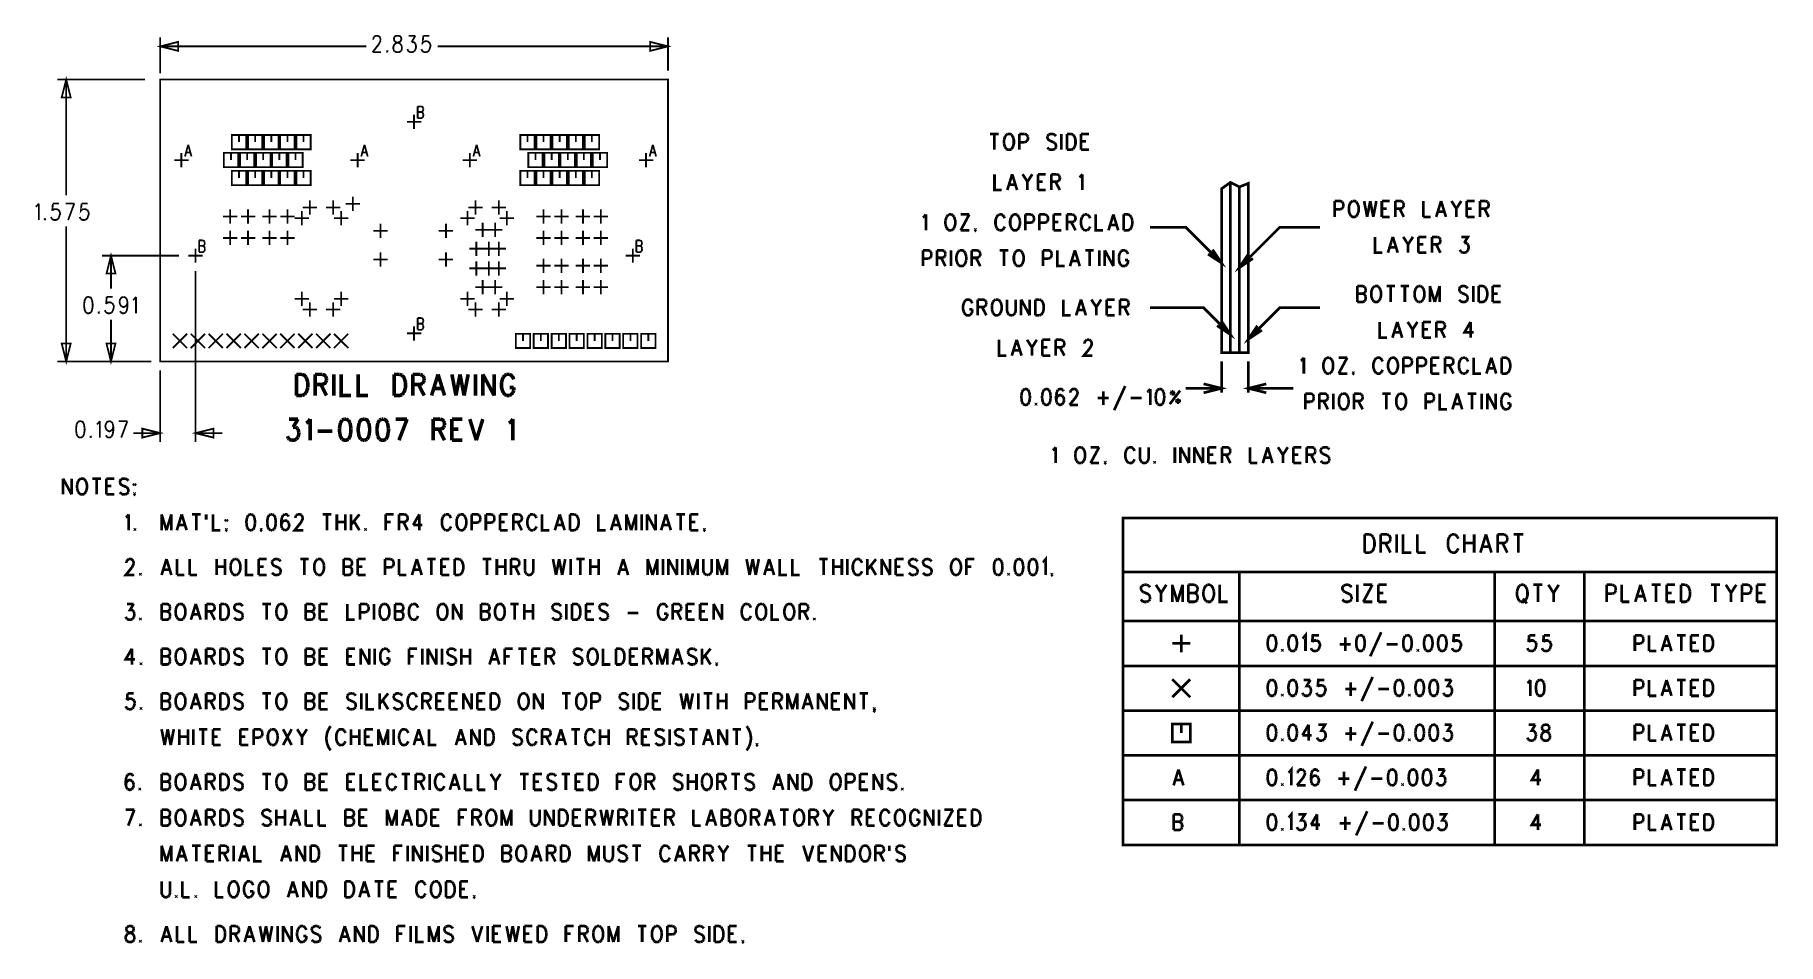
# Model space of a CAD drawing. Extents: x 7.3 to 17.03, y 4.75 to 9.82.
import ezdxf

# ---------------------------------------------------------------- set-up
doc = ezdxf.new("R2010")
doc.units = 0
doc.layers.add('DD_PHO', color=6, linetype='CONTINUOUS')

msp = doc.modelspace()

# ---------------------------------------------------------------- linework, layer by layer
at = {"layer": 'DD_PHO'}
for points, const_width in [([(8, 9.61), (8, 9.81)], 0.01), ([(8, 9.76), (8.1, 9.785), (8.1, 9.735), (8, 9.76)], 0.01), ([(8, 9.76), (9.15056, 9.76)], 0.01), ([(9.21965, 9.77125), (9.18556, 9.7275)], 0.01), ([(9.18556, 9.7275), (9.23329, 9.7275)], 0.01), ([(9.18897, 9.80187), (9.19238, 9.81062)], 0.01), ([(9.18897, 9.7975), (9.18897, 9.80187)], 0.01), ([(9.19238, 9.81062), (9.19579, 9.815)], 0.01), ([(9.19579, 9.815), (9.20261, 9.81937)], 0.01), ([(9.20261, 9.81937), (9.21625, 9.81937)], 0.01), ([(9.21625, 9.81937), (9.22306, 9.815)], 0.01), ([(9.22647, 9.78437), (9.21965, 9.77125)], 0.01), ([(9.22306, 9.815), (9.22647, 9.81062)], 0.01), ([(9.22647, 9.81062), (9.22988, 9.80187)], 0.01), ([(9.22988, 9.79312), (9.22647, 9.78437)], 0.01), ([(9.22988, 9.80187), (9.22988, 9.79312)], 0.01), ([(9.26738, 9.73625), (9.26397, 9.73187)], 0.01), ([(9.26397, 9.73187), (9.26738, 9.7275)], 0.01), ([(9.27079, 9.73187), (9.26738, 9.73625)], 0.01), ([(9.26738, 9.7275), (9.27079, 9.73187)], 0.01), ([(9.30147, 9.75812), (9.30488, 9.76687)], 0.01), ([(9.30147, 9.745), (9.30147, 9.75812)], 0.01), ([(9.30488, 9.73625), (9.30147, 9.745)], 0.01), ([(9.30829, 9.815), (9.30488, 9.80625)], 0.01), ([(9.30488, 9.80625), (9.30488, 9.7975)], 0.01), ([(9.30488, 9.7975), (9.30829, 9.78875)], 0.01), ([(9.30488, 9.76687), (9.3117, 9.77562)], 0.01), ([(9.30829, 9.73187), (9.30488, 9.73625)], 0.01), ([(9.31852, 9.81937), (9.30829, 9.815)], 0.01), ([(9.30829, 9.78875), (9.31511, 9.78437)], 0.01), ([(9.33215, 9.7275), (9.31852, 9.7275), (9.30829, 9.73187)], 0.01), ([(9.3117, 9.77562), (9.32193, 9.78), (9.33556, 9.78437)], 0.01), ([(9.31511, 9.78437), (9.32875, 9.78), (9.33897, 9.77562)], 0.01), ([(9.33215, 9.81937), (9.31852, 9.81937)], 0.01), ([(9.34238, 9.815), (9.33215, 9.81937)], 0.01), ([(9.34238, 9.73187), (9.33215, 9.7275)], 0.01), ([(9.33556, 9.78437), (9.34238, 9.78875)], 0.01), ([(9.33897, 9.77562), (9.34579, 9.76687)], 0.01), ([(9.34579, 9.80625), (9.34238, 9.815)], 0.01), ([(9.34238, 9.78875), (9.34579, 9.7975)], 0.01), ([(9.34579, 9.73625), (9.34238, 9.73187)], 0.01), ([(9.34579, 9.7975), (9.34579, 9.80625)], 0.01), ([(9.34579, 9.76687), (9.3492, 9.75812)], 0.01), ([(9.3492, 9.75812), (9.3492, 9.745), (9.34579, 9.73625)], 0.01), ([(9.38329, 9.73625), (9.37988, 9.745)], 0.01), ([(9.3867, 9.73187), (9.38329, 9.73625)], 0.01), ([(9.3867, 9.81937), (9.4242, 9.81937)], 0.01), ([(9.40715, 9.7275), (9.39693, 9.7275), (9.3867, 9.73187)], 0.01), ([(9.4242, 9.81937), (9.40375, 9.78437)], 0.01), ([(9.40375, 9.78437), (9.41397, 9.78437)], 0.01), ([(9.41738, 9.73187), (9.40715, 9.7275)], 0.01), ([(9.41397, 9.78437), (9.42079, 9.78)], 0.01), ([(9.4242, 9.74062), (9.41738, 9.73187)], 0.01), ([(9.42079, 9.78), (9.4242, 9.77562)], 0.01), ([(9.4242, 9.77562), (9.42761, 9.7625), (9.42761, 9.75375), (9.4242, 9.74062)], 0.01), ([(9.46511, 9.73187), (9.4617, 9.73625), (9.45829, 9.745)], 0.01), ([(9.46852, 9.81937), (9.46511, 9.78), (9.46852, 9.78437)], 0.01), ([(9.48556, 9.7275), (9.47534, 9.7275), (9.46511, 9.73187)], 0.01), ([(9.50261, 9.81937), (9.46852, 9.81937)], 0.01), ([(9.46852, 9.78437), (9.47875, 9.78875), (9.48897, 9.78875)], 0.01), ([(9.49579, 9.73187), (9.48556, 9.7275)], 0.01), ([(9.48897, 9.78875), (9.4992, 9.78437)], 0.01), ([(9.50261, 9.74062), (9.49579, 9.73187)], 0.01), ([(9.4992, 9.78437), (9.50602, 9.77562)], 0.01), ([(9.50602, 9.77562), (9.50943, 9.7625), (9.50602, 9.75375), (9.50261, 9.74062)], 0.01), ([(10.835, 9.76), (9.54806, 9.76)], 0.01), ([(10.835, 9.76), (10.735, 9.735), (10.735, 9.785), (10.835, 9.76)], 0.01), ([(10.835, 9.625), (10.835, 9.81)], 0.01), ([(7.915, 9.575), (7.425, 9.575)], 0.01), ([(7.475, 9.575), (7.5, 9.475), (7.45, 9.475), (7.475, 9.575)], 0.01), ([(7.475, 9.575), (7.475, 8.9275)], 0.01), ([(7.965, 9.575), (7.96502, 9.575)], 0.001), ([(8, 8), (10.835, 8), (10.835, 9.575), (8, 9.575), (8, 8)], 0.01), ([(8, 9.56), (8.00002, 9.56)], 0.001), ([(10.835, 9.575), (10.83502, 9.575)], 0.001), ([(9.377, 9.339), (9.457, 9.339)], 0.01), ([(9.417, 9.299), (9.417, 9.379)], 0.01), ([(9.437, 9.42462), (9.437, 9.359)], 0.01), ([(9.437, 9.42462), (9.45745, 9.42462)], 0.01), ([(9.437, 9.39337), (9.45745, 9.39337)], 0.01), ([(9.46427, 9.36212), (9.45745, 9.359), (9.437, 9.359)], 0.01), ([(9.45745, 9.42462), (9.46427, 9.4215), (9.46654, 9.41837)], 0.01), ([(9.46654, 9.39962), (9.46427, 9.3965), (9.45745, 9.39337)], 0.01), ([(9.45745, 9.39337), (9.46427, 9.39025), (9.46654, 9.38712)], 0.01), ([(9.46654, 9.36525), (9.46427, 9.36212)], 0.01), ([(9.46654, 9.41837), (9.46881, 9.41212)], 0.01), ([(9.46881, 9.40587), (9.46654, 9.39962)], 0.01), ([(9.46654, 9.38712), (9.46881, 9.38087)], 0.01), ([(9.46881, 9.3715), (9.46654, 9.36525)], 0.01), ([(9.46881, 9.41212), (9.46881, 9.40587)], 0.01), ([(9.46881, 9.38087), (9.46881, 9.3715)], 0.01), ([(8.4, 9.185), (8.48, 9.185), (8.48, 9.265), (8.4, 9.265), (8.4, 9.185)], 0.01), ([(8.44, 9.225), (8.44, 9.265)], 0.01), ([(8.49, 9.185), (8.57, 9.185), (8.57, 9.265), (8.49, 9.265), (8.49, 9.185)], 0.01), ([(8.53, 9.225), (8.53, 9.265)], 0.01), ([(8.58, 9.185), (8.66, 9.185), (8.66, 9.265), (8.58, 9.265), (8.58, 9.185)], 0.01), ([(8.62, 9.225), (8.62, 9.265)], 0.01), ([(8.67, 9.185), (8.75, 9.185), (8.75, 9.265), (8.67, 9.265), (8.67, 9.185)], 0.01), ([(8.71, 9.225), (8.71, 9.265)], 0.01), ([(8.76, 9.185), (8.84, 9.185), (8.84, 9.265), (8.76, 9.265), (8.76, 9.185)], 0.01), ([(8.8, 9.225), (8.8, 9.265)], 0.01), ([(10.01, 9.185), (10.09, 9.185), (10.09, 9.265), (10.01, 9.265), (10.01, 9.185)], 0.01), ([(10.05, 9.225), (10.05, 9.265)], 0.01), ([(10.1, 9.185), (10.18, 9.185), (10.18, 9.265), (10.1, 9.265), (10.1, 9.185)], 0.01), ([(10.14, 9.225), (10.14, 9.265)], 0.01), ([(10.19, 9.185), (10.27, 9.185), (10.27, 9.265), (10.19, 9.265), (10.19, 9.185)], 0.01), ([(10.23, 9.225), (10.23, 9.265)], 0.01), ([(10.28, 9.185), (10.36, 9.185), (10.36, 9.265), (10.28, 9.265), (10.28, 9.185)], 0.01), ([(10.32, 9.225), (10.32, 9.265)], 0.01), ([(10.37, 9.185), (10.45, 9.185), (10.45, 9.265), (10.37, 9.265), (10.37, 9.185)], 0.01), ([(10.41, 9.225), (10.41, 9.265)], 0.01), ([(12.6325, 9.27109), (12.68022, 9.27109)], 0.015), ([(12.65636, 9.27109), (12.65636, 9.1825)], 0.015), ([(12.71431, 9.25), (12.7109, 9.23734)], 0.015), ([(12.71772, 9.25843), (12.71431, 9.25)], 0.015), ([(12.72454, 9.26687), (12.71772, 9.25843)], 0.015), ([(12.73136, 9.27109), (12.72454, 9.26687)], 0.015), ([(12.75181, 9.26687), (12.745, 9.27109), (12.73136, 9.27109)], 0.015), ([(12.75863, 9.25843), (12.75181, 9.26687)], 0.015), ([(12.76204, 9.25), (12.75863, 9.25843)], 0.015), ([(12.76204, 9.20359), (12.76545, 9.21625), (12.76545, 9.23734), (12.76204, 9.25)], 0.015), ([(12.79613, 9.27109), (12.79613, 9.1825)], 0.015), ([(12.79613, 9.27109), (12.82681, 9.27109)], 0.015), ([(12.82681, 9.27109), (12.83704, 9.26687)], 0.015), ([(12.83704, 9.26687), (12.84045, 9.26265)], 0.015), ([(12.84045, 9.26265), (12.84386, 9.25421)], 0.015), ([(12.84386, 9.25421), (12.84386, 9.24156), (12.84045, 9.23312)], 0.015), ([(12.95977, 9.26687), (12.95295, 9.25843)], 0.015), ([(12.95295, 9.25843), (12.95295, 9.25), (12.95636, 9.24156), (12.95977, 9.23734), (12.96659, 9.23312)], 0.015), ([(12.98363, 9.27109), (12.97, 9.27109), (12.95977, 9.26687)], 0.015), ([(12.99386, 9.26687), (12.98363, 9.27109)], 0.015), ([(13.00068, 9.25843), (12.99386, 9.26687)], 0.015), ([(13.03136, 9.27109), (13.03136, 9.1825)], 0.015), ([(13.06204, 9.27109), (13.06204, 9.1825)], 0.015), ([(13.06204, 9.27109), (13.0859, 9.27109)], 0.015), ([(13.0859, 9.27109), (13.09613, 9.26687)], 0.015), ([(13.09613, 9.26687), (13.10295, 9.25843)], 0.015), ([(13.10295, 9.25843), (13.10636, 9.25), (13.10977, 9.23734), (13.10977, 9.21625), (13.10636, 9.20359), (13.10295, 9.19515)], 0.015), ([(13.14045, 9.27109), (13.14045, 9.1825)], 0.015), ([(13.14045, 9.27109), (13.18477, 9.27109)], 0.015), ([(8.118, 9.085), (8.118, 9.165)], 0.01), ([(8.15618, 9.21062), (8.138, 9.145)], 0.01), ([(8.14481, 9.16687), (8.16754, 9.16687)], 0.01), ([(8.15618, 9.21062), (8.17436, 9.145)], 0.01), ([(8.355, 9.085), (8.435, 9.085), (8.435, 9.165), (8.355, 9.165), (8.355, 9.085)], 0.01), ([(8.395, 9.125), (8.395, 9.165)], 0.01), ([(8.445, 9.085), (8.525, 9.085), (8.525, 9.165), (8.445, 9.165), (8.445, 9.085)], 0.01), ([(8.485, 9.125), (8.485, 9.165)], 0.01), ([(8.535, 9.085), (8.615, 9.085), (8.615, 9.165), (8.535, 9.165), (8.535, 9.085)], 0.01), ([(8.575, 9.125), (8.575, 9.165)], 0.01), ([(8.625, 9.085), (8.705, 9.085), (8.705, 9.165), (8.625, 9.165), (8.625, 9.085)], 0.01), ([(8.665, 9.125), (8.665, 9.165)], 0.01), ([(8.715, 9.085), (8.795, 9.085), (8.795, 9.165), (8.715, 9.165), (8.715, 9.085)], 0.01), ([(8.755, 9.125), (8.755, 9.165)], 0.01), ([(9.102, 9.085), (9.102, 9.165)], 0.01), ([(9.14018, 9.21062), (9.122, 9.145)], 0.01), ([(9.12881, 9.16687), (9.15154, 9.16687)], 0.01), ([(9.14018, 9.21062), (9.15836, 9.145)], 0.01), ([(9.728, 9.085), (9.728, 9.165)], 0.01), ([(9.76618, 9.21062), (9.748, 9.145)], 0.01), ([(9.75481, 9.16687), (9.77754, 9.16687)], 0.01), ([(9.76618, 9.21062), (9.78436, 9.145)], 0.01), ([(10.055, 9.085), (10.135, 9.085), (10.135, 9.165), (10.055, 9.165), (10.055, 9.085)], 0.01), ([(10.095, 9.125), (10.095, 9.165)], 0.01), ([(10.145, 9.085), (10.225, 9.085), (10.225, 9.165), (10.145, 9.165), (10.145, 9.085)], 0.01), ([(10.185, 9.125), (10.185, 9.165)], 0.01), ([(10.235, 9.085), (10.315, 9.085), (10.315, 9.165), (10.235, 9.165), (10.235, 9.085)], 0.01), ([(10.275, 9.125), (10.275, 9.165)], 0.01), ([(10.325, 9.085), (10.405, 9.085), (10.405, 9.165), (10.325, 9.165), (10.325, 9.085)], 0.01), ([(10.365, 9.125), (10.365, 9.165)], 0.01), ([(10.415, 9.085), (10.495, 9.085), (10.495, 9.165), (10.415, 9.165), (10.415, 9.085)], 0.01), ([(10.455, 9.125), (10.455, 9.165)], 0.01), ([(10.712, 9.085), (10.712, 9.165)], 0.01), ([(10.75018, 9.21062), (10.732, 9.145)], 0.01), ([(10.73881, 9.16687), (10.76154, 9.16687)], 0.01), ([(10.75018, 9.21062), (10.76836, 9.145)], 0.01), ([(12.7109, 9.23734), (12.7109, 9.21625)], 0.015), ([(12.7109, 9.21625), (12.71431, 9.20359)], 0.015), ([(12.71431, 9.20359), (12.71772, 9.19515)], 0.015), ([(12.71772, 9.19515), (12.72454, 9.18671)], 0.015), ([(12.72454, 9.18671), (12.73136, 9.1825), (12.745, 9.1825), (12.75181, 9.18671)], 0.015), ([(12.75181, 9.18671), (12.75863, 9.19515)], 0.015), ([(12.75863, 9.19515), (12.76204, 9.20359)], 0.015), ([(12.82681, 9.22468), (12.79613, 9.22468)], 0.015), ([(12.83704, 9.2289), (12.82681, 9.22468)], 0.015), ([(12.84045, 9.23312), (12.83704, 9.2289)], 0.015), ([(12.95977, 9.18671), (12.95295, 9.19515)], 0.015), ([(12.98363, 9.1825), (12.97, 9.1825), (12.95977, 9.18671)], 0.015), ([(12.96659, 9.23312), (12.98704, 9.22468)], 0.015), ([(12.99386, 9.18671), (12.98363, 9.1825)], 0.015), ([(12.98704, 9.22468), (12.99386, 9.22046)], 0.015), ([(12.99386, 9.22046), (12.99727, 9.21625), (13.00068, 9.20781), (13.00068, 9.19515)], 0.015), ([(13.00068, 9.19515), (12.99386, 9.18671)], 0.015), ([(13.0859, 9.1825), (13.06204, 9.1825)], 0.015), ([(13.09613, 9.18671), (13.0859, 9.1825)], 0.015), ([(13.10295, 9.19515), (13.09613, 9.18671)], 0.015), ([(13.14045, 9.2289), (13.16772, 9.2289)], 0.015), ([(13.14045, 9.1825), (13.18477, 9.1825)], 0.015), ([(8.078, 9.125), (8.158, 9.125)], 0.01), ([(8.4, 8.985), (8.48, 8.985), (8.48, 9.065), (8.4, 9.065), (8.4, 8.985)], 0.01), ([(8.44, 9.025), (8.44, 9.065)], 0.01), ([(8.49, 8.985), (8.57, 8.985), (8.57, 9.065), (8.49, 9.065), (8.49, 8.985)], 0.01), ([(8.53, 9.025), (8.53, 9.065)], 0.01), ([(8.58, 8.985), (8.66, 8.985), (8.66, 9.065), (8.58, 9.065), (8.58, 8.985)], 0.01), ([(8.62, 9.025), (8.62, 9.065)], 0.01), ([(8.67, 8.985), (8.75, 8.985), (8.75, 9.065), (8.67, 9.065), (8.67, 8.985)], 0.01), ([(8.71, 9.025), (8.71, 9.065)], 0.01), ([(8.76, 8.985), (8.84, 8.985), (8.84, 9.065), (8.76, 9.065), (8.76, 8.985)], 0.01), ([(8.8, 9.025), (8.8, 9.065)], 0.01), ([(9.062, 9.125), (9.142, 9.125)], 0.01), ([(9.688, 9.125), (9.768, 9.125)], 0.01), ([(10.01, 8.985), (10.09, 8.985), (10.09, 9.065), (10.01, 9.065), (10.01, 8.985)], 0.01), ([(10.05, 9.025), (10.05, 9.065)], 0.01), ([(10.1, 8.985), (10.18, 8.985), (10.18, 9.065), (10.1, 9.065), (10.1, 8.985)], 0.01), ([(10.14, 9.025), (10.14, 9.065)], 0.01), ([(10.19, 8.985), (10.27, 8.985), (10.27, 9.065), (10.19, 9.065), (10.19, 8.985)], 0.01), ([(10.23, 9.025), (10.23, 9.065)], 0.01), ([(10.28, 8.985), (10.36, 8.985), (10.36, 9.065), (10.28, 9.065), (10.28, 8.985)], 0.01), ([(10.32, 9.025), (10.32, 9.065)], 0.01), ([(10.37, 8.985), (10.45, 8.985), (10.45, 9.065), (10.37, 9.065), (10.37, 8.985)], 0.01), ([(10.41, 9.025), (10.41, 9.065)], 0.01), ([(10.672, 9.125), (10.752, 9.125)], 0.01), ([(12.6575, 9.04609), (12.6575, 8.9575), (12.6984, 8.9575)], 0.015), ([(12.75636, 9.04609), (12.72909, 8.9575)], 0.015), ([(12.75636, 9.04609), (12.78363, 8.9575)], 0.015), ([(12.81431, 9.04609), (12.84159, 9.0039)], 0.015), ([(12.86886, 9.04609), (12.84159, 9.0039)], 0.015), ([(12.89954, 9.04609), (12.89954, 8.9575)], 0.015), ([(12.89954, 9.04609), (12.94386, 9.04609)], 0.015), ([(12.97454, 9.04609), (12.97454, 8.9575)], 0.015), ([(12.97454, 9.04609), (13.00522, 9.04609)], 0.015), ([(13.00522, 9.04609), (13.01545, 9.04187)], 0.015), ([(13.13818, 9.03343), (13.1484, 9.04609)], 0.015), ([(13.1484, 9.04609), (13.1484, 8.9575)], 0.015), ([(12.73931, 8.98703), (12.7734, 8.98703)], 0.015), ([(12.84159, 9.0039), (12.84159, 8.9575)], 0.015), ([(12.89954, 9.0039), (12.92681, 9.0039)], 0.015), ([(12.89954, 8.9575), (12.94386, 8.9575)], 0.015), ([(13.00522, 9.0039), (12.97454, 9.0039)], 0.015), ([(12.9984, 9.0039), (13.02227, 8.9575)], 0.015), ([(13.01545, 9.00812), (13.00522, 9.0039)], 0.015), ([(13.01545, 9.04187), (13.01886, 9.03765)], 0.015), ([(13.02227, 9.02921), (13.02227, 9.02078), (13.01886, 9.01234), (13.01545, 9.00812)], 0.015), ([(13.01886, 9.03765), (13.02227, 9.02921)], 0.015), ([(13.13136, 9.02921), (13.13818, 9.03343)], 0.015), ([(13.925, 8.05), (13.925, 8.965), (13.975, 9), (14.025, 8.975), (14.075, 8.995), (14.075, 8.05), (13.925, 8.05)], 0.015), ([(13.975, 9), (13.975, 8.05)], 0.015), ([(14.025, 8.975), (14.025, 8.05)], 0.015), ([(7.305, 8.86437), (7.31181, 8.86875)], 0.01), ([(7.31181, 8.86875), (7.32204, 8.88187)], 0.01), ([(7.32204, 8.88187), (7.32204, 8.79)], 0.01), ([(7.40045, 8.88187), (7.39704, 8.8425)], 0.01), ([(7.43454, 8.88187), (7.40045, 8.88187)], 0.01), ([(7.47204, 8.88187), (7.51977, 8.88187)], 0.01), ([(7.51977, 8.88187), (7.48568, 8.79)], 0.01), ([(7.56068, 8.88187), (7.55727, 8.8425), (7.56068, 8.84687)], 0.01), ([(7.59477, 8.88187), (7.56068, 8.88187)], 0.01), ([(8.795, 8.86), (8.875, 8.86)], 0.01), ([(8.835, 8.82), (8.835, 8.9)], 0.01), ([(8.925, 8.86), (9.005, 8.86)], 0.01), ([(8.965, 8.82), (8.965, 8.9)], 0.01), ([(9.035, 8.88), (9.115, 8.88)], 0.01), ([(9.075, 8.84), (9.075, 8.92)], 0.01), ([(9.72, 8.86), (9.8, 8.86)], 0.01), ([(9.76, 8.82), (9.76, 8.9)], 0.01), ([(9.85, 8.86), (9.93, 8.86)], 0.01), ([(9.89, 8.82), (9.89, 8.9)], 0.01), ([(14.5575, 8.89609), (14.5575, 8.8075)], 0.015), ([(14.5575, 8.89609), (14.58818, 8.89609), (14.5984, 8.89187)], 0.015), ([(14.58818, 8.84968), (14.5575, 8.84968)], 0.015), ([(14.5984, 8.8539), (14.58818, 8.84968)], 0.015), ([(14.5984, 8.89187), (14.60181, 8.88765)], 0.015), ([(14.60181, 8.85812), (14.5984, 8.8539)], 0.015), ([(14.60181, 8.88765), (14.60522, 8.87921)], 0.015), ([(14.60522, 8.86656), (14.60181, 8.85812)], 0.015), ([(14.60522, 8.87921), (14.60522, 8.86656)], 0.015), ([(14.63931, 8.875), (14.6359, 8.86234)], 0.015), ([(14.6359, 8.86234), (14.6359, 8.84125)], 0.015), ([(14.64272, 8.88343), (14.63931, 8.875)], 0.015), ([(14.64954, 8.89187), (14.64272, 8.88343)], 0.015), ([(14.65636, 8.89609), (14.64954, 8.89187)], 0.015), ([(14.67681, 8.89187), (14.67, 8.89609), (14.65636, 8.89609)], 0.015), ([(14.68363, 8.88343), (14.67681, 8.89187)], 0.015), ([(14.68704, 8.875), (14.68363, 8.88343)], 0.015), ([(14.68704, 8.82859), (14.69045, 8.84125), (14.69045, 8.86234), (14.68704, 8.875)], 0.015), ([(14.72113, 8.89609), (14.73818, 8.8075)], 0.015), ([(14.75522, 8.89609), (14.73818, 8.8075)], 0.015), ([(14.75522, 8.89609), (14.77227, 8.8075)], 0.015), ([(14.78931, 8.89609), (14.77227, 8.8075)], 0.015), ([(14.82, 8.89609), (14.82, 8.8075)], 0.015), ([(14.82, 8.89609), (14.86431, 8.89609)], 0.015), ([(14.82, 8.8539), (14.84727, 8.8539)], 0.015), ([(14.895, 8.89609), (14.895, 8.8075)], 0.015), ([(14.895, 8.89609), (14.92568, 8.89609), (14.9359, 8.89187)], 0.015), ([(14.92568, 8.8539), (14.895, 8.8539)], 0.015), ([(14.91886, 8.8539), (14.94272, 8.8075)], 0.015), ([(14.9359, 8.85812), (14.92568, 8.8539)], 0.015), ([(14.9359, 8.89187), (14.93931, 8.88765)], 0.015), ([(14.93931, 8.86234), (14.9359, 8.85812)], 0.015), ([(14.93931, 8.88765), (14.94272, 8.87921)], 0.015), ([(14.94272, 8.87078), (14.93931, 8.86234)], 0.015), ([(14.94272, 8.87921), (14.94272, 8.87078)], 0.015), ([(15.05181, 8.89609), (15.05181, 8.8075)], 0.015), ([(15.15068, 8.89609), (15.1234, 8.8075)], 0.015), ([(15.15068, 8.89609), (15.17795, 8.8075)], 0.015), ([(15.20863, 8.89609), (15.2359, 8.8539)], 0.015), ([(15.26318, 8.89609), (15.2359, 8.8539)], 0.015), ([(15.2359, 8.8539), (15.2359, 8.8075)], 0.015), ([(15.29386, 8.89609), (15.29386, 8.8075)], 0.015), ([(15.29386, 8.89609), (15.33818, 8.89609)], 0.015), ([(15.29386, 8.8539), (15.32113, 8.8539)], 0.015), ([(15.36886, 8.89609), (15.36886, 8.8075)], 0.015), ([(15.36886, 8.89609), (15.39954, 8.89609)], 0.015), ([(15.39954, 8.8539), (15.36886, 8.8539)], 0.015), ([(15.39272, 8.8539), (15.41659, 8.8075)], 0.015), ([(15.39954, 8.89609), (15.40977, 8.89187)], 0.015), ([(15.40977, 8.85812), (15.39954, 8.8539)], 0.015), ([(15.40977, 8.89187), (15.41318, 8.88765)], 0.015), ([(15.41659, 8.87921), (15.41659, 8.87078), (15.41318, 8.86234), (15.40977, 8.85812)], 0.015), ([(15.41318, 8.88765), (15.41659, 8.87921)], 0.015), ([(7.35613, 8.79875), (7.35272, 8.79437)], 0.01), ([(7.35272, 8.79437), (7.35613, 8.79)], 0.01), ([(7.35954, 8.79437), (7.35613, 8.79875)], 0.01), ([(7.35613, 8.79), (7.35954, 8.79437)], 0.01), ([(7.39363, 8.79875), (7.39022, 8.8075)], 0.01), ([(7.39704, 8.79437), (7.39363, 8.79875)], 0.01), ([(7.39704, 8.8425), (7.40045, 8.84687)], 0.01), ([(7.42772, 8.79437), (7.4175, 8.79), (7.40727, 8.79), (7.39704, 8.79437)], 0.01), ([(7.40045, 8.84687), (7.41068, 8.85125), (7.4209, 8.85125)], 0.01), ([(7.4209, 8.85125), (7.43113, 8.84687)], 0.01), ([(7.43454, 8.80312), (7.42772, 8.79437)], 0.01), ([(7.43113, 8.84687), (7.43795, 8.83812)], 0.01), ([(7.43795, 8.83812), (7.44136, 8.825), (7.43795, 8.81625), (7.43454, 8.80312)], 0.01), ([(7.475, 8), (7.475, 8.755)], 0.01), ([(7.55727, 8.79437), (7.55386, 8.79875), (7.55045, 8.8075)], 0.01), ([(7.57772, 8.79), (7.5675, 8.79), (7.55727, 8.79437)], 0.01), ([(7.56068, 8.84687), (7.5709, 8.85125)], 0.01), ([(7.5709, 8.85125), (7.58113, 8.85125)], 0.01), ([(7.58795, 8.79437), (7.57772, 8.79)], 0.01), ([(7.58113, 8.85125), (7.59136, 8.84687)], 0.01), ([(7.59477, 8.80312), (7.58795, 8.79437)], 0.01), ([(7.59136, 8.84687), (7.59818, 8.83812)], 0.01), ([(7.59818, 8.83812), (7.60159, 8.825), (7.59818, 8.81625), (7.59477, 8.80312)], 0.01), ([(8.35, 8.81), (8.43, 8.81)], 0.01), ([(8.39, 8.77), (8.39, 8.85)], 0.01), ([(8.45, 8.81), (8.53, 8.81)], 0.01), ([(8.49, 8.77), (8.49, 8.85)], 0.01), ([(8.57, 8.81), (8.65, 8.81)], 0.01), ([(8.61, 8.77), (8.61, 8.85)], 0.01), ([(8.67, 8.81), (8.75, 8.81)], 0.01), ([(8.71, 8.77), (8.71, 8.85)], 0.01), ([(8.75, 8.8), (8.83, 8.8)], 0.01), ([(8.79, 8.76), (8.79, 8.84)], 0.01), ([(8.97, 8.8), (9.05, 8.8)], 0.01), ([(9.01, 8.76), (9.01, 8.84)], 0.01), ([(9.23, 8.69), (9.23, 8.77)], 0.01), ([(9.595, 8.69), (9.595, 8.77)], 0.01), ([(9.675, 8.8), (9.755, 8.8)], 0.01), ([(9.715, 8.76), (9.715, 8.84)], 0.01), ([(9.8, 8.695), (9.8, 8.775)], 0.01), ([(9.87, 8.695), (9.87, 8.775)], 0.01), ([(9.895, 8.8), (9.975, 8.8)], 0.01), ([(9.935, 8.76), (9.935, 8.84)], 0.01), ([(10.1, 8.81), (10.18, 8.81)], 0.01), ([(10.14, 8.77), (10.14, 8.85)], 0.01), ([(10.2, 8.81), (10.28, 8.81)], 0.01), ([(10.24, 8.77), (10.24, 8.85)], 0.01), ([(10.32, 8.81), (10.4, 8.81)], 0.01), ([(10.36, 8.77), (10.36, 8.85)], 0.01), ([(10.42, 8.81), (10.5, 8.81)], 0.01), ([(10.46, 8.77), (10.46, 8.85)], 0.01), ([(12.2575, 8.80421), (12.26431, 8.80843)], 0.015), ([(12.26431, 8.80843), (12.27454, 8.82109)], 0.015), ([(12.27454, 8.82109), (12.27454, 8.7325)], 0.015), ([(12.38704, 8.8), (12.38363, 8.78734)], 0.015), ([(12.38363, 8.78734), (12.38363, 8.76625)], 0.015), ([(12.38363, 8.76625), (12.38704, 8.75359)], 0.015), ([(12.39045, 8.80843), (12.38704, 8.8)], 0.015), ([(12.38704, 8.75359), (12.39045, 8.74515)], 0.015), ([(12.39727, 8.81687), (12.39045, 8.80843)], 0.015), ([(12.40409, 8.82109), (12.39727, 8.81687)], 0.015), ([(12.41772, 8.82109), (12.40409, 8.82109)], 0.015), ([(12.42454, 8.81687), (12.41772, 8.82109)], 0.015), ([(12.43136, 8.80843), (12.42454, 8.81687)], 0.015), ([(12.43136, 8.74515), (12.43477, 8.75359), (12.43818, 8.76625), (12.43818, 8.78734), (12.43477, 8.8), (12.43136, 8.80843)], 0.015), ([(12.51659, 8.82109), (12.46886, 8.7325)], 0.015), ([(12.46886, 8.82109), (12.51659, 8.82109)], 0.015), ([(12.67, 8.80843), (12.66659, 8.8), (12.66318, 8.78734), (12.66318, 8.76625), (12.66659, 8.75359), (12.67, 8.74515)], 0.015), ([(12.67681, 8.81687), (12.67, 8.80843)], 0.015), ([(12.68363, 8.82109), (12.67681, 8.81687)], 0.015), ([(12.70409, 8.81687), (12.69727, 8.82109), (12.68363, 8.82109)], 0.015), ([(12.7109, 8.80843), (12.70409, 8.81687)], 0.015), ([(12.71431, 8.8), (12.7109, 8.80843)], 0.015), ([(12.7109, 8.74515), (12.71431, 8.75359)], 0.015), ([(12.7484, 8.8), (12.745, 8.78734), (12.745, 8.76625), (12.7484, 8.75359)], 0.015), ([(12.75181, 8.80843), (12.7484, 8.8)], 0.015), ([(12.7484, 8.75359), (12.75181, 8.74515)], 0.015), ([(12.75863, 8.81687), (12.75181, 8.80843)], 0.015), ([(12.76545, 8.82109), (12.75863, 8.81687)], 0.015), ([(12.7859, 8.81687), (12.77909, 8.82109), (12.76545, 8.82109)], 0.015), ([(12.79272, 8.80843), (12.7859, 8.81687)], 0.015), ([(12.79613, 8.8), (12.79272, 8.80843)], 0.015), ([(12.79272, 8.74515), (12.79613, 8.75359)], 0.015), ([(12.79954, 8.78734), (12.79613, 8.8)], 0.015), ([(12.79613, 8.75359), (12.79954, 8.76625)], 0.015), ([(12.79954, 8.76625), (12.79954, 8.78734)], 0.015), ([(12.83022, 8.82109), (12.83022, 8.7325)], 0.015), ([(12.83022, 8.82109), (12.8609, 8.82109)], 0.015), ([(12.8609, 8.77468), (12.83022, 8.77468)], 0.015), ([(12.8609, 8.82109), (12.87113, 8.81687)], 0.015), ([(12.87113, 8.7789), (12.8609, 8.77468)], 0.015), ([(12.87113, 8.81687), (12.87454, 8.81265)], 0.015), ([(12.87454, 8.78312), (12.87113, 8.7789)], 0.015), ([(12.87454, 8.81265), (12.87795, 8.80421)], 0.015), ([(12.87795, 8.80421), (12.87795, 8.79156), (12.87454, 8.78312)], 0.015), ([(12.90863, 8.82109), (12.90863, 8.7325)], 0.015), ([(12.90863, 8.82109), (12.93931, 8.82109)], 0.015), ([(12.93931, 8.77468), (12.90863, 8.77468)], 0.015), ([(12.93931, 8.82109), (12.94954, 8.81687)], 0.015), ([(12.94954, 8.7789), (12.93931, 8.77468)], 0.015), ([(12.94954, 8.81687), (12.95295, 8.81265)], 0.015), ([(12.95295, 8.78312), (12.94954, 8.7789)], 0.015), ([(12.95295, 8.81265), (12.95636, 8.80421)], 0.015), ([(12.95636, 8.80421), (12.95636, 8.79156), (12.95295, 8.78312)], 0.015), ([(12.98704, 8.82109), (12.98704, 8.7325)], 0.015), ([(12.98704, 8.82109), (13.03136, 8.82109)], 0.015), ([(12.98704, 8.7789), (13.01431, 8.7789)], 0.015), ([(13.06204, 8.82109), (13.06204, 8.7325)], 0.015), ([(13.06204, 8.82109), (13.09272, 8.82109)], 0.015), ([(13.09272, 8.7789), (13.06204, 8.7789)], 0.015), ([(13.0859, 8.7789), (13.10977, 8.7325)], 0.015), ([(13.09272, 8.82109), (13.10295, 8.81687)], 0.015), ([(13.10295, 8.78312), (13.09272, 8.7789)], 0.015), ([(13.10295, 8.81687), (13.10636, 8.81265)], 0.015), ([(13.10977, 8.80421), (13.10977, 8.79578), (13.10636, 8.78734), (13.10295, 8.78312)], 0.015), ([(13.10636, 8.81265), (13.10977, 8.80421)], 0.015), ([(13.14727, 8.80843), (13.14386, 8.8), (13.14045, 8.78734), (13.14045, 8.76625), (13.14386, 8.75359), (13.14727, 8.74515)], 0.015), ([(13.15409, 8.81687), (13.14727, 8.80843)], 0.015), ([(13.1609, 8.82109), (13.15409, 8.81687)], 0.015), ([(13.17454, 8.82109), (13.1609, 8.82109)], 0.015), ([(13.18136, 8.81687), (13.17454, 8.82109)], 0.015), ([(13.18818, 8.80843), (13.18136, 8.81687)], 0.015), ([(13.19159, 8.8), (13.18818, 8.80843)], 0.015), ([(13.18818, 8.74515), (13.19159, 8.75359)], 0.015), ([(13.22227, 8.82109), (13.22227, 8.7325), (13.26318, 8.7325)], 0.015), ([(13.32113, 8.82109), (13.29386, 8.7325)], 0.015), ([(13.30409, 8.76203), (13.33818, 8.76203)], 0.015), ([(13.32113, 8.82109), (13.3484, 8.7325)], 0.015), ([(13.37909, 8.82109), (13.37909, 8.7325)], 0.015), ([(13.37909, 8.82109), (13.40295, 8.82109), (13.41318, 8.81687)], 0.015), ([(13.41318, 8.81687), (13.42, 8.80843)], 0.015), ([(13.42, 8.80843), (13.4234, 8.8)], 0.015), ([(13.4234, 8.75359), (13.42, 8.74515)], 0.015), ([(13.4234, 8.8), (13.42681, 8.78734)], 0.015), ([(13.42681, 8.76625), (13.4234, 8.75359)], 0.015), ([(13.42681, 8.78734), (13.42681, 8.76625)], 0.015), ([(14.6359, 8.84125), (14.63931, 8.82859)], 0.015), ([(14.63931, 8.82859), (14.64272, 8.82015)], 0.015), ([(14.64272, 8.82015), (14.64954, 8.81171)], 0.015), ([(14.64954, 8.81171), (14.65636, 8.8075), (14.67, 8.8075), (14.67681, 8.81171)], 0.015), ([(14.67681, 8.81171), (14.68363, 8.82015)], 0.015), ([(14.68363, 8.82015), (14.68704, 8.82859)], 0.015), ([(14.82, 8.8075), (14.86431, 8.8075)], 0.015), ([(15.05181, 8.8075), (15.09272, 8.8075)], 0.015), ([(15.13363, 8.83703), (15.16772, 8.83703)], 0.015), ([(15.29386, 8.8075), (15.33818, 8.8075)], 0.015), ([(8.217, 8.67662), (8.217, 8.611)], 0.01), ([(8.217, 8.67662), (8.23745, 8.67662)], 0.01), ([(8.23745, 8.67662), (8.24427, 8.6735), (8.24654, 8.67037)], 0.01), ([(8.24654, 8.67037), (8.24881, 8.66412)], 0.01), ([(8.24881, 8.65787), (8.24654, 8.65162)], 0.01), ([(8.24881, 8.66412), (8.24881, 8.65787)], 0.01), ([(8.35, 8.69), (8.43, 8.69)], 0.01), ([(8.39, 8.65), (8.39, 8.73)], 0.01), ([(8.45, 8.69), (8.53, 8.69)], 0.01), ([(8.49, 8.65), (8.49, 8.73)], 0.01), ([(8.57, 8.69), (8.65, 8.69)], 0.01), ([(8.61, 8.65), (8.61, 8.73)], 0.01), ([(8.67, 8.69), (8.75, 8.69)], 0.01), ([(8.71, 8.65), (8.71, 8.73)], 0.01), ([(9.19, 8.73), (9.27, 8.73)], 0.01), ([(9.555, 8.73), (9.635, 8.73)], 0.01), ([(9.76, 8.735), (9.84, 8.735)], 0.01), ([(9.765, 8.59), (9.765, 8.67)], 0.01), ([(9.83, 8.735), (9.91, 8.735)], 0.01), ([(9.835, 8.59), (9.835, 8.67)], 0.01), ([(9.89, 8.59), (9.89, 8.67)], 0.01), ([(10.1, 8.69), (10.18, 8.69)], 0.01), ([(10.14, 8.65), (10.14, 8.73)], 0.01), ([(10.2, 8.69), (10.28, 8.69)], 0.01), ([(10.24, 8.65), (10.24, 8.73)], 0.01), ([(10.32, 8.69), (10.4, 8.69)], 0.01), ([(10.36, 8.65), (10.36, 8.73)], 0.01), ([(10.42, 8.69), (10.5, 8.69)], 0.01), ([(10.46, 8.65), (10.46, 8.73)], 0.01), ([(10.658, 8.67662), (10.658, 8.611)], 0.01), ([(10.658, 8.67662), (10.67845, 8.67662)], 0.01), ([(10.67845, 8.67662), (10.68527, 8.6735), (10.68754, 8.67037)], 0.01), ([(10.68754, 8.67037), (10.68981, 8.66412)], 0.01), ([(10.68981, 8.65787), (10.68754, 8.65162)], 0.01), ([(10.68981, 8.66412), (10.68981, 8.65787)], 0.01), ([(12.39045, 8.74515), (12.39727, 8.73671)], 0.015), ([(12.39727, 8.73671), (12.40409, 8.7325), (12.41772, 8.7325)], 0.015), ([(12.41772, 8.7325), (12.42454, 8.73671)], 0.015), ([(12.42454, 8.73671), (12.43136, 8.74515)], 0.015), ([(12.46886, 8.7325), (12.51659, 8.7325)], 0.015), ([(12.55068, 8.74093), (12.54727, 8.73671)], 0.015), ([(12.54727, 8.73671), (12.55068, 8.7325), (12.55409, 8.73671)], 0.015), ([(12.55409, 8.73671), (12.55068, 8.74093)], 0.015), ([(12.67, 8.74515), (12.67681, 8.73671)], 0.015), ([(12.67681, 8.73671), (12.68363, 8.7325)], 0.015), ([(12.68363, 8.7325), (12.69727, 8.7325), (12.70409, 8.73671)], 0.015), ([(12.70409, 8.73671), (12.7109, 8.74515)], 0.015), ([(12.75181, 8.74515), (12.75863, 8.73671)], 0.015), ([(12.75863, 8.73671), (12.76545, 8.7325), (12.77909, 8.7325), (12.7859, 8.73671)], 0.015), ([(12.7859, 8.73671), (12.79272, 8.74515)], 0.015), ([(12.98704, 8.7325), (13.03136, 8.7325)], 0.015), ([(13.14727, 8.74515), (13.15409, 8.73671)], 0.015), ([(13.15409, 8.73671), (13.1609, 8.7325)], 0.015), ([(13.1609, 8.7325), (13.17454, 8.7325)], 0.015), ([(13.17454, 8.7325), (13.18136, 8.73671)], 0.015), ([(13.18136, 8.73671), (13.18818, 8.74515)], 0.015), ([(13.41318, 8.73671), (13.40295, 8.7325), (13.37909, 8.7325)], 0.015), ([(13.42, 8.74515), (13.41318, 8.73671)], 0.015), ([(13.525, 8.75), (13.725, 8.75), (13.925, 8.55)], 0.015), ([(14.475, 8.75), (14.25, 8.75), (14.025, 8.525)], 0.015), ([(14.7825, 8.69609), (14.7825, 8.6075), (14.8234, 8.6075)], 0.015), ([(14.88136, 8.69609), (14.85409, 8.6075)], 0.015), ([(14.88136, 8.69609), (14.90863, 8.6075)], 0.015), ([(14.93931, 8.69609), (14.96659, 8.6539)], 0.015), ([(14.99386, 8.69609), (14.96659, 8.6539)], 0.015), ([(15.02454, 8.69609), (15.02454, 8.6075)], 0.015), ([(15.02454, 8.69609), (15.06886, 8.69609)], 0.015), ([(15.09954, 8.69609), (15.09954, 8.6075)], 0.015), ([(15.09954, 8.69609), (15.13022, 8.69609)], 0.015), ([(15.13022, 8.69609), (15.14045, 8.69187)], 0.015), ([(15.14045, 8.65812), (15.13022, 8.6539)], 0.015), ([(15.14045, 8.69187), (15.14386, 8.68765)], 0.015), ([(15.14727, 8.67921), (15.14727, 8.67078), (15.14386, 8.66234), (15.14045, 8.65812)], 0.015), ([(15.14386, 8.68765), (15.14727, 8.67921)], 0.015), ([(15.26318, 8.69609), (15.30068, 8.69609), (15.28022, 8.66234)], 0.015), ([(15.28022, 8.66234), (15.29045, 8.66234), (15.29727, 8.65812)], 0.015), ([(15.29727, 8.65812), (15.30068, 8.6539)], 0.015), ([(8.105, 8.591), (7.675, 8.591)], 0.01), ([(7.725, 8.591), (7.75, 8.491), (7.7, 8.491), (7.725, 8.591)], 0.01), ([(7.725, 8.591), (7.725, 8.4065)], 0.01), ([(8.157, 8.591), (8.237, 8.591)], 0.01), ([(8.155, 8.591), (8.15502, 8.591)], 0.001), ([(8.197, 8.551), (8.197, 8.631)], 0.01), ([(8.217, 8.64537), (8.23745, 8.64537)], 0.01), ([(8.24427, 8.61412), (8.23745, 8.611), (8.217, 8.611)], 0.01), ([(8.24654, 8.65162), (8.24427, 8.6485), (8.23745, 8.64537)], 0.01), ([(8.23745, 8.64537), (8.24427, 8.64225), (8.24654, 8.63912)], 0.01), ([(8.24654, 8.61725), (8.24427, 8.61412)], 0.01), ([(8.24654, 8.63912), (8.24881, 8.63287)], 0.01), ([(8.24881, 8.6235), (8.24654, 8.61725)], 0.01), ([(8.24881, 8.63287), (8.24881, 8.6235)], 0.01), ([(9.19, 8.57), (9.27, 8.57)], 0.01), ([(9.23, 8.53), (9.23, 8.61)], 0.01), ([(9.555, 8.57), (9.635, 8.57)], 0.01), ([(9.595, 8.53), (9.595, 8.61)], 0.01), ([(9.725, 8.63), (9.805, 8.63)], 0.01), ([(9.765, 8.48), (9.765, 8.56)], 0.01), ([(9.795, 8.63), (9.875, 8.63)], 0.01), ([(9.835, 8.48), (9.835, 8.56)], 0.01), ([(9.85, 8.63), (9.93, 8.63)], 0.01), ([(9.89, 8.48), (9.89, 8.56)], 0.01), ([(10.14, 8.495), (10.14, 8.575)], 0.01), ([(10.24, 8.495), (10.24, 8.575)], 0.01), ([(10.36, 8.495), (10.36, 8.575)], 0.01), ([(10.46, 8.495), (10.46, 8.575)], 0.01), ([(10.598, 8.591), (10.678, 8.591)], 0.01), ([(10.638, 8.551), (10.638, 8.631)], 0.01), ([(10.658, 8.64537), (10.67845, 8.64537)], 0.01), ([(10.68527, 8.61412), (10.67845, 8.611), (10.658, 8.611)], 0.01), ([(10.68754, 8.65162), (10.68527, 8.6485), (10.67845, 8.64537)], 0.01), ([(10.67845, 8.64537), (10.68527, 8.64225), (10.68754, 8.63912)], 0.01), ([(10.68754, 8.61725), (10.68527, 8.61412)], 0.01), ([(10.68754, 8.63912), (10.68981, 8.63287)], 0.01), ([(10.68981, 8.6235), (10.68754, 8.61725)], 0.01), ([(10.68981, 8.63287), (10.68981, 8.6235)], 0.01), ([(12.2575, 8.62109), (12.2575, 8.5325)], 0.015), ([(12.2575, 8.62109), (12.28818, 8.62109), (12.2984, 8.61687)], 0.015), ([(12.28818, 8.57468), (12.2575, 8.57468)], 0.015), ([(12.2984, 8.5789), (12.28818, 8.57468)], 0.015), ([(12.2984, 8.61687), (12.30181, 8.61265)], 0.015), ([(12.30181, 8.58312), (12.2984, 8.5789)], 0.015), ([(12.30181, 8.61265), (12.30522, 8.60421)], 0.015), ([(12.30522, 8.59156), (12.30181, 8.58312)], 0.015), ([(12.30522, 8.60421), (12.30522, 8.59156)], 0.015), ([(12.3359, 8.62109), (12.3359, 8.5325)], 0.015), ([(12.3359, 8.62109), (12.36659, 8.62109), (12.37681, 8.61687)], 0.015), ([(12.36659, 8.5789), (12.3359, 8.5789)], 0.015), ([(12.35977, 8.5789), (12.38363, 8.5325)], 0.015), ([(12.37681, 8.58312), (12.36659, 8.5789)], 0.015), ([(12.37681, 8.61687), (12.38022, 8.61265)], 0.015), ([(12.38022, 8.58734), (12.37681, 8.58312)], 0.015), ([(12.38022, 8.61265), (12.38363, 8.60421)], 0.015), ([(12.38363, 8.59578), (12.38022, 8.58734)], 0.015), ([(12.38363, 8.60421), (12.38363, 8.59578)], 0.015), ([(12.41431, 8.62109), (12.41431, 8.5325)], 0.015), ([(12.4484, 8.6), (12.445, 8.58734), (12.445, 8.56625), (12.4484, 8.55359)], 0.015), ([(12.45181, 8.60843), (12.4484, 8.6)], 0.015), ([(12.45863, 8.61687), (12.45181, 8.60843)], 0.015), ([(12.46545, 8.62109), (12.45863, 8.61687)], 0.015), ([(12.4859, 8.61687), (12.47909, 8.62109), (12.46545, 8.62109)], 0.015), ([(12.49272, 8.60843), (12.4859, 8.61687)], 0.015), ([(12.49613, 8.6), (12.49272, 8.60843)], 0.015), ([(12.49954, 8.58734), (12.49613, 8.6)], 0.015), ([(12.49613, 8.55359), (12.49954, 8.56625)], 0.015), ([(12.49954, 8.56625), (12.49954, 8.58734)], 0.015), ([(12.53022, 8.62109), (12.53022, 8.5325)], 0.015), ([(12.53022, 8.62109), (12.5609, 8.62109)], 0.015), ([(12.5609, 8.5789), (12.53022, 8.5789)], 0.015), ([(12.55409, 8.5789), (12.57795, 8.5325)], 0.015), ([(12.5609, 8.62109), (12.57113, 8.61687)], 0.015), ([(12.57113, 8.58312), (12.5609, 8.5789)], 0.015), ([(12.57113, 8.61687), (12.57454, 8.61265)], 0.015), ([(12.57454, 8.58734), (12.57113, 8.58312)], 0.015), ([(12.57454, 8.61265), (12.57795, 8.60421)], 0.015), ([(12.57795, 8.60421), (12.57795, 8.59578), (12.57454, 8.58734)], 0.015), ([(12.68704, 8.62109), (12.73477, 8.62109)], 0.015), ([(12.7109, 8.62109), (12.7109, 8.5325)], 0.015), ([(12.77227, 8.60843), (12.76886, 8.6), (12.76545, 8.58734), (12.76545, 8.56625), (12.76886, 8.55359), (12.77227, 8.54515)], 0.015), ([(12.77909, 8.61687), (12.77227, 8.60843)], 0.015), ([(12.7859, 8.62109), (12.77909, 8.61687)], 0.015), ([(12.79954, 8.62109), (12.7859, 8.62109)], 0.015), ([(12.80636, 8.61687), (12.79954, 8.62109)], 0.015), ([(12.81318, 8.60843), (12.80636, 8.61687)], 0.015), ([(12.81318, 8.54515), (12.81659, 8.55359), (12.82, 8.56625), (12.82, 8.58734), (12.81659, 8.6), (12.81318, 8.60843)], 0.015), ([(12.92909, 8.62109), (12.92909, 8.5325)], 0.015), ([(12.92909, 8.62109), (12.95977, 8.62109), (12.97, 8.61687)], 0.015), ([(12.95977, 8.57468), (12.92909, 8.57468)], 0.015), ([(12.97, 8.5789), (12.95977, 8.57468)], 0.015), ([(12.97, 8.61687), (12.9734, 8.61265)], 0.015), ([(12.9734, 8.58312), (12.97, 8.5789)], 0.015), ([(12.9734, 8.61265), (12.97681, 8.60421)], 0.015), ([(12.97681, 8.59156), (12.9734, 8.58312)], 0.015), ([(12.97681, 8.60421), (12.97681, 8.59156)], 0.015), ([(13.0075, 8.62109), (13.0075, 8.5325), (13.0484, 8.5325)], 0.015), ([(13.10636, 8.62109), (13.07909, 8.5325)], 0.015), ([(13.08931, 8.56203), (13.1234, 8.56203)], 0.015), ([(13.10636, 8.62109), (13.13363, 8.5325)], 0.015), ([(13.16431, 8.62109), (13.21204, 8.62109)], 0.015), ([(13.18818, 8.62109), (13.18818, 8.5325)], 0.015), ([(13.24272, 8.62109), (13.24272, 8.5325)], 0.015), ([(13.2734, 8.62109), (13.2734, 8.5325)], 0.015), ([(13.2734, 8.62109), (13.32113, 8.5325)], 0.015), ([(13.32113, 8.62109), (13.32113, 8.5325)], 0.015), ([(13.35522, 8.6), (13.35181, 8.58734)], 0.015), ([(13.35181, 8.58734), (13.35181, 8.56625)], 0.015), ([(13.35181, 8.56625), (13.35522, 8.55359)], 0.015), ([(13.35863, 8.60843), (13.35522, 8.6)], 0.015), ([(13.36545, 8.61687), (13.35863, 8.60843)], 0.015), ([(13.3859, 8.62109), (13.37227, 8.62109), (13.36545, 8.61687)], 0.015), ([(13.39272, 8.61687), (13.3859, 8.62109)], 0.015), ([(13.3859, 8.56625), (13.40295, 8.56625)], 0.015), ([(13.39954, 8.60843), (13.39272, 8.61687)], 0.015), ([(13.40295, 8.6), (13.39954, 8.60843)], 0.015), ([(13.39954, 8.54515), (13.40295, 8.55359), (13.40295, 8.56625)], 0.015), ([(13.875, 8.625), (13.925, 8.55), (13.85, 8.6)], 0.015), ([(14.075, 8.6), (14.025, 8.525), (14.1, 8.575)], 0.015), ([(14.86431, 8.63703), (14.8984, 8.63703)], 0.015), ([(14.96659, 8.6539), (14.96659, 8.6075)], 0.015), ([(15.02454, 8.6539), (15.05181, 8.6539)], 0.015), ([(15.02454, 8.6075), (15.06886, 8.6075)], 0.015), ([(15.13022, 8.6539), (15.09954, 8.6539)], 0.015), ([(15.1234, 8.6539), (15.14727, 8.6075)], 0.015), ([(15.25977, 8.61593), (15.25636, 8.62437)], 0.015), ([(15.26318, 8.61171), (15.25977, 8.61593)], 0.015), ([(15.2734, 8.6075), (15.26318, 8.61171)], 0.015), ([(15.28363, 8.6075), (15.2734, 8.6075)], 0.015), ([(15.29386, 8.61171), (15.28363, 8.6075)], 0.015), ([(15.30068, 8.62015), (15.29386, 8.61171)], 0.015), ([(15.30068, 8.6539), (15.30409, 8.64125), (15.30409, 8.63281), (15.30068, 8.62015)], 0.015), ([(8.197, 8.506), (8.197, 7.55)], 0.01), ([(8.197, 8.556), (8.19702, 8.556)], 0.001), ([(9.725, 8.52), (9.805, 8.52)], 0.01), ([(9.795, 8.52), (9.875, 8.52)], 0.01), ([(9.85, 8.52), (9.93, 8.52)], 0.01), ([(10.1, 8.535), (10.18, 8.535)], 0.01), ([(10.2, 8.535), (10.28, 8.535)], 0.01), ([(10.32, 8.535), (10.4, 8.535)], 0.01), ([(10.42, 8.535), (10.5, 8.535)], 0.01), ([(12.4484, 8.55359), (12.45181, 8.54515)], 0.015), ([(12.45181, 8.54515), (12.45863, 8.53671)], 0.015), ([(12.45863, 8.53671), (12.46545, 8.5325), (12.47909, 8.5325), (12.4859, 8.53671)], 0.015), ([(12.4859, 8.53671), (12.49272, 8.54515)], 0.015), ([(12.49272, 8.54515), (12.49613, 8.55359)], 0.015), ([(12.77227, 8.54515), (12.77909, 8.53671)], 0.015), ([(12.77909, 8.53671), (12.7859, 8.5325)], 0.015), ([(12.7859, 8.5325), (12.79954, 8.5325)], 0.015), ([(12.79954, 8.5325), (12.80636, 8.53671)], 0.015), ([(12.80636, 8.53671), (12.81318, 8.54515)], 0.015), ([(13.35522, 8.55359), (13.35863, 8.54515)], 0.015), ([(13.35863, 8.54515), (13.36545, 8.53671)], 0.015), ([(13.36545, 8.53671), (13.37227, 8.5325), (13.3859, 8.5325)], 0.015), ([(13.3859, 8.5325), (13.39272, 8.53671)], 0.015), ([(13.39272, 8.53671), (13.39954, 8.54515)], 0.015), ([(8.79, 8.31), (8.79, 8.39)], 0.01), ([(9.01, 8.31), (9.01, 8.39)], 0.01), ([(9.715, 8.31), (9.715, 8.39)], 0.01), ([(9.76, 8.415), (9.84, 8.415)], 0.01), ([(9.8, 8.375), (9.8, 8.455)], 0.01), ([(9.83, 8.415), (9.91, 8.415)], 0.01), ([(9.87, 8.375), (9.87, 8.455)], 0.01), ([(9.935, 8.31), (9.935, 8.39)], 0.01), ([(10.1, 8.415), (10.18, 8.415)], 0.01), ([(10.14, 8.375), (10.14, 8.455)], 0.01), ([(10.2, 8.415), (10.28, 8.415)], 0.01), ([(10.24, 8.375), (10.24, 8.455)], 0.01), ([(10.32, 8.415), (10.4, 8.415)], 0.01), ([(10.36, 8.375), (10.36, 8.455)], 0.01), ([(10.42, 8.415), (10.5, 8.415)], 0.01), ([(10.46, 8.375), (10.46, 8.455)], 0.01), ([(14.6825, 8.42109), (14.6825, 8.3325)], 0.015), ([(14.6825, 8.42109), (14.71318, 8.42109), (14.7234, 8.41687)], 0.015), ([(14.6825, 8.3789), (14.71318, 8.3789)], 0.015), ([(14.7234, 8.38312), (14.71318, 8.3789)], 0.015), ([(14.71318, 8.3789), (14.7234, 8.37468)], 0.015), ([(14.7234, 8.41687), (14.72681, 8.41265)], 0.015), ([(14.72681, 8.38734), (14.7234, 8.38312)], 0.015), ([(14.7234, 8.37468), (14.72681, 8.37046)], 0.015), ([(14.72681, 8.41265), (14.73022, 8.40421)], 0.015), ([(14.73022, 8.39578), (14.72681, 8.38734)], 0.015), ([(14.72681, 8.37046), (14.73022, 8.36203)], 0.015), ([(14.73022, 8.40421), (14.73022, 8.39578)], 0.015), ([(14.76431, 8.4), (14.7609, 8.38734)], 0.015), ([(14.7609, 8.38734), (14.7609, 8.36625)], 0.015), ([(14.7609, 8.36625), (14.76431, 8.35359)], 0.015), ([(14.76772, 8.40843), (14.76431, 8.4)], 0.015), ([(14.77454, 8.41687), (14.76772, 8.40843)], 0.015), ([(14.78136, 8.42109), (14.77454, 8.41687)], 0.015), ([(14.80181, 8.41687), (14.795, 8.42109), (14.78136, 8.42109)], 0.015), ([(14.80863, 8.40843), (14.80181, 8.41687)], 0.015), ([(14.81204, 8.4), (14.80863, 8.40843)], 0.015), ([(14.81204, 8.35359), (14.81545, 8.36625), (14.81545, 8.38734), (14.81204, 8.4)], 0.015), ([(14.84613, 8.42109), (14.89386, 8.42109)], 0.015), ([(14.87, 8.42109), (14.87, 8.3325)], 0.015), ([(14.92454, 8.42109), (14.97227, 8.42109)], 0.015), ([(14.9484, 8.42109), (14.9484, 8.3325)], 0.015), ([(15.00977, 8.40843), (15.00636, 8.4), (15.00295, 8.38734), (15.00295, 8.36625), (15.00636, 8.35359), (15.00977, 8.34515)], 0.015), ([(15.01659, 8.41687), (15.00977, 8.40843)], 0.015), ([(15.0234, 8.42109), (15.01659, 8.41687)], 0.015), ([(15.03704, 8.42109), (15.0234, 8.42109)], 0.015), ([(15.04386, 8.41687), (15.03704, 8.42109)], 0.015), ([(15.05068, 8.40843), (15.04386, 8.41687)], 0.015), ([(15.05068, 8.34515), (15.05409, 8.35359), (15.0575, 8.36625), (15.0575, 8.38734), (15.05409, 8.4), (15.05068, 8.40843)], 0.015), ([(15.08818, 8.42109), (15.08818, 8.3325)], 0.015), ([(15.08818, 8.42109), (15.11545, 8.3325)], 0.015), ([(15.14272, 8.42109), (15.11545, 8.3325)], 0.015), ([(15.14272, 8.42109), (15.14272, 8.3325)], 0.015), ([(15.25863, 8.41687), (15.25181, 8.40843)], 0.015), ([(15.25181, 8.40843), (15.25181, 8.4)], 0.015), ([(15.25181, 8.4), (15.25522, 8.39156)], 0.015), ([(15.25522, 8.39156), (15.25863, 8.38734)], 0.015), ([(15.29272, 8.41687), (15.2825, 8.42109), (15.26886, 8.42109), (15.25863, 8.41687)], 0.015), ([(15.25863, 8.38734), (15.26545, 8.38312)], 0.015), ([(15.26545, 8.38312), (15.2859, 8.37468)], 0.015), ([(15.2859, 8.37468), (15.29272, 8.37046)], 0.015), ([(15.29954, 8.40843), (15.29272, 8.41687)], 0.015), ([(15.29272, 8.37046), (15.29613, 8.36625)], 0.015), ([(15.29613, 8.36625), (15.29954, 8.35781)], 0.015), ([(15.33022, 8.42109), (15.33022, 8.3325)], 0.015), ([(15.3609, 8.42109), (15.3609, 8.3325)], 0.015), ([(15.3609, 8.42109), (15.38477, 8.42109), (15.395, 8.41687)], 0.015), ([(15.395, 8.41687), (15.40181, 8.40843)], 0.015), ([(15.40181, 8.40843), (15.40522, 8.4)], 0.015), ([(15.40522, 8.4), (15.40863, 8.38734)], 0.015), ([(15.40863, 8.36625), (15.40522, 8.35359)], 0.015), ([(15.40863, 8.38734), (15.40863, 8.36625)], 0.015), ([(15.43931, 8.42109), (15.43931, 8.3325)], 0.015), ([(15.43931, 8.42109), (15.48363, 8.42109)], 0.015), ([(15.43931, 8.3789), (15.46659, 8.3789)], 0.015), ([(7.5784, 8.34337), (7.575, 8.3215), (7.575, 8.30837)], 0.01), ([(7.575, 8.30837), (7.5784, 8.2865)], 0.01), ([(7.58522, 8.3565), (7.5784, 8.34337)], 0.01), ([(7.5784, 8.2865), (7.58522, 8.27337)], 0.01), ([(7.59545, 8.36087), (7.58522, 8.3565)], 0.01), ([(7.58522, 8.27337), (7.59545, 8.269), (7.60227, 8.269), (7.6125, 8.27337)], 0.01), ([(7.60227, 8.36087), (7.59545, 8.36087)], 0.01), ([(7.61931, 8.34337), (7.6125, 8.3565), (7.60227, 8.36087)], 0.01), ([(7.6125, 8.27337), (7.61931, 8.2865)], 0.01), ([(7.62272, 8.3215), (7.61931, 8.34337)], 0.01), ([(7.61931, 8.2865), (7.62272, 8.30837)], 0.01), ([(7.62272, 8.30837), (7.62272, 8.3215)], 0.01), ([(7.65681, 8.27775), (7.6534, 8.27337)], 0.01), ([(7.6534, 8.27337), (7.65681, 8.269)], 0.01), ([(7.66022, 8.27337), (7.65681, 8.27775)], 0.01), ([(7.65681, 8.269), (7.66022, 8.27337)], 0.01), ([(7.69431, 8.27775), (7.6909, 8.2865)], 0.01), ([(7.69772, 8.27337), (7.69431, 8.27775)], 0.01), ([(7.70113, 8.36087), (7.69772, 8.3215)], 0.01), ([(7.69772, 8.3215), (7.70113, 8.32587)], 0.01), ([(7.7284, 8.27337), (7.71818, 8.269), (7.70795, 8.269), (7.69772, 8.27337)], 0.01), ([(7.73522, 8.36087), (7.70113, 8.36087)], 0.01), ([(7.70113, 8.32587), (7.71136, 8.33025), (7.72159, 8.33025), (7.73181, 8.32587)], 0.01), ([(7.73522, 8.28212), (7.7284, 8.27337)], 0.01), ([(7.73181, 8.32587), (7.73863, 8.31712)], 0.01), ([(7.73863, 8.29525), (7.73522, 8.28212)], 0.01), ([(7.73863, 8.31712), (7.74204, 8.304)], 0.01), ([(7.74204, 8.304), (7.73863, 8.29525)], 0.01), ([(7.77272, 8.33462), (7.77613, 8.34775)], 0.01), ([(7.77272, 8.33025), (7.77272, 8.33462)], 0.01), ([(7.77613, 8.31712), (7.77272, 8.33025)], 0.01), ([(7.77613, 8.34775), (7.78295, 8.3565), (7.79318, 8.36087)], 0.01), ([(7.78295, 8.30837), (7.77613, 8.31712)], 0.01), ([(7.77954, 8.27337), (7.77613, 8.28212)], 0.01), ([(7.80681, 8.27337), (7.79659, 8.269), (7.78977, 8.269), (7.77954, 8.27337)], 0.01), ([(7.80681, 8.30837), (7.79659, 8.304), (7.79318, 8.304), (7.78295, 8.30837)], 0.01), ([(7.79318, 8.36087), (7.79659, 8.36087)], 0.01), ([(7.79659, 8.36087), (7.80681, 8.3565)], 0.01), ([(7.80681, 8.3565), (7.81363, 8.34775)], 0.01), ([(7.81363, 8.31712), (7.80681, 8.30837)], 0.01), ([(7.81363, 8.2865), (7.80681, 8.27337)], 0.01), ([(7.81363, 8.34775), (7.81704, 8.33025)], 0.01), ([(7.81704, 8.33025), (7.81363, 8.31712)], 0.01), ([(7.81704, 8.30837), (7.81363, 8.2865)], 0.01), ([(7.81704, 8.33025), (7.81704, 8.30837)], 0.01), ([(7.84772, 8.34337), (7.85454, 8.34775)], 0.01), ([(7.85454, 8.34775), (7.86477, 8.36087)], 0.01), ([(7.86477, 8.36087), (7.86477, 8.269)], 0.01), ([(8.75, 8.35), (8.83, 8.35)], 0.01), ([(8.795, 8.29), (8.875, 8.29)], 0.01), ([(8.835, 8.25), (8.835, 8.33)], 0.01), ([(8.925, 8.29), (9.005, 8.29)], 0.01), ([(8.965, 8.25), (8.965, 8.33)], 0.01), ([(8.97, 8.35), (9.05, 8.35)], 0.01), ([(9.675, 8.35), (9.755, 8.35)], 0.01), ([(9.72, 8.29), (9.8, 8.29)], 0.01), ([(9.76, 8.25), (9.76, 8.33)], 0.01), ([(9.85, 8.29), (9.93, 8.29)], 0.01), ([(9.89, 8.25), (9.89, 8.33)], 0.01), ([(9.895, 8.35), (9.975, 8.35)], 0.01), ([(12.4859, 8.325), (12.4825, 8.31234), (12.4825, 8.29125), (12.4859, 8.27859)], 0.015), ([(12.48931, 8.33343), (12.4859, 8.325)], 0.015), ([(12.4859, 8.27859), (12.48931, 8.27015)], 0.015), ([(12.49613, 8.34187), (12.48931, 8.33343)], 0.015), ([(12.48931, 8.27015), (12.49613, 8.26171)], 0.015), ([(12.5234, 8.34187), (12.51659, 8.34609), (12.50295, 8.34609), (12.49613, 8.34187)], 0.015), ([(12.51659, 8.29125), (12.53363, 8.29125)], 0.015), ([(12.53022, 8.33343), (12.5234, 8.34187)], 0.015), ([(12.5234, 8.26171), (12.53022, 8.27015)], 0.015), ([(12.53363, 8.325), (12.53022, 8.33343)], 0.015), ([(12.53022, 8.27015), (12.53363, 8.27859)], 0.015), ([(12.53363, 8.27859), (12.53363, 8.29125)], 0.015), ([(12.56431, 8.34609), (12.56431, 8.2575)], 0.015), ([(12.56431, 8.34609), (12.595, 8.34609), (12.60522, 8.34187)], 0.015), ([(12.595, 8.3039), (12.56431, 8.3039)], 0.015), ([(12.58818, 8.3039), (12.61204, 8.2575)], 0.015), ([(12.60522, 8.30812), (12.595, 8.3039)], 0.015), ([(12.60522, 8.34187), (12.60863, 8.33765)], 0.015), ([(12.60863, 8.31234), (12.60522, 8.30812)], 0.015), ([(12.60863, 8.33765), (12.61204, 8.32921)], 0.015), ([(12.61204, 8.32078), (12.60863, 8.31234)], 0.015), ([(12.61204, 8.32921), (12.61204, 8.32078)], 0.015), ([(12.64613, 8.325), (12.64272, 8.31234)], 0.015), ([(12.64272, 8.31234), (12.64272, 8.29125)], 0.015), ([(12.64272, 8.29125), (12.64613, 8.27859)], 0.015), ([(12.64954, 8.33343), (12.64613, 8.325)], 0.015), ([(12.64613, 8.27859), (12.64954, 8.27015)], 0.015), ([(12.65636, 8.34187), (12.64954, 8.33343)], 0.015), ([(12.64954, 8.27015), (12.65636, 8.26171)], 0.015), ([(12.66318, 8.34609), (12.65636, 8.34187)], 0.015), ([(12.67681, 8.34609), (12.66318, 8.34609)], 0.015), ([(12.68363, 8.34187), (12.67681, 8.34609)], 0.015), ([(12.69045, 8.33343), (12.68363, 8.34187)], 0.015), ([(12.68363, 8.26171), (12.69045, 8.27015)], 0.015), ([(12.69045, 8.27015), (12.69386, 8.27859), (12.69727, 8.29125), (12.69727, 8.31234), (12.69386, 8.325), (12.69045, 8.33343)], 0.015), ([(12.72795, 8.34609), (12.72795, 8.28281), (12.73136, 8.27015)], 0.015), ([(12.73136, 8.27015), (12.73818, 8.26171)], 0.015), ([(12.76545, 8.26171), (12.77227, 8.27015)], 0.015), ([(12.77227, 8.27015), (12.77568, 8.28281), (12.77568, 8.34609)], 0.015), ([(12.80636, 8.34609), (12.80636, 8.2575)], 0.015), ([(12.80636, 8.34609), (12.85409, 8.2575)], 0.015), ([(12.85409, 8.34609), (12.85409, 8.2575)], 0.015), ([(12.88477, 8.34609), (12.88477, 8.2575)], 0.015), ([(12.88477, 8.34609), (12.90863, 8.34609)], 0.015), ([(12.90863, 8.34609), (12.91886, 8.34187)], 0.015), ([(12.91886, 8.34187), (12.92568, 8.33343)], 0.015), ([(12.92568, 8.27015), (12.91886, 8.26171)], 0.015), ([(12.92568, 8.33343), (12.92909, 8.325), (12.9325, 8.31234), (12.9325, 8.29125), (12.92909, 8.27859), (12.92568, 8.27015)], 0.015), ([(13.04159, 8.34609), (13.04159, 8.2575), (13.0825, 8.2575)], 0.015), ([(13.14045, 8.34609), (13.11318, 8.2575)], 0.015), ([(13.1234, 8.28703), (13.1575, 8.28703)], 0.015), ([(13.14045, 8.34609), (13.16772, 8.2575)], 0.015), ([(13.1984, 8.34609), (13.22568, 8.3039)], 0.015), ([(13.25295, 8.34609), (13.22568, 8.3039)], 0.015), ([(13.22568, 8.3039), (13.22568, 8.2575)], 0.015), ([(13.28363, 8.34609), (13.28363, 8.2575)], 0.015), ([(13.28363, 8.34609), (13.32795, 8.34609)], 0.015), ([(13.28363, 8.3039), (13.3109, 8.3039)], 0.015), ([(13.35863, 8.34609), (13.35863, 8.2575)], 0.015), ([(13.35863, 8.34609), (13.38931, 8.34609)], 0.015), ([(13.38931, 8.3039), (13.35863, 8.3039)], 0.015), ([(13.3825, 8.3039), (13.40636, 8.2575)], 0.015), ([(13.38931, 8.34609), (13.39954, 8.34187)], 0.015), ([(13.39954, 8.30812), (13.38931, 8.3039)], 0.015), ([(13.39954, 8.34187), (13.40295, 8.33765)], 0.015), ([(13.40636, 8.32921), (13.40636, 8.32078), (13.40295, 8.31234), (13.39954, 8.30812)], 0.015), ([(13.40295, 8.33765), (13.40636, 8.32921)], 0.015), ([(13.975, 8.15), (13.825, 8.3), (13.525, 8.3)], 0.015), ([(14.075, 8.125), (14.25, 8.3), (14.475, 8.3)], 0.015), ([(14.7234, 8.33671), (14.71318, 8.3325), (14.6825, 8.3325)], 0.015), ([(14.72681, 8.34093), (14.7234, 8.33671)], 0.015), ([(14.73022, 8.34937), (14.72681, 8.34093)], 0.015), ([(14.73022, 8.36203), (14.73022, 8.34937)], 0.015), ([(14.76431, 8.35359), (14.76772, 8.34515)], 0.015), ([(14.76772, 8.34515), (14.77454, 8.33671)], 0.015), ([(14.77454, 8.33671), (14.78136, 8.3325), (14.795, 8.3325), (14.80181, 8.33671)], 0.015), ([(14.80181, 8.33671), (14.80863, 8.34515)], 0.015), ([(14.80863, 8.34515), (14.81204, 8.35359)], 0.015), ([(15.00977, 8.34515), (15.01659, 8.33671)], 0.015), ([(15.01659, 8.33671), (15.0234, 8.3325)], 0.015), ([(15.0234, 8.3325), (15.03704, 8.3325)], 0.015), ([(15.03704, 8.3325), (15.04386, 8.33671)], 0.015), ([(15.04386, 8.33671), (15.05068, 8.34515)], 0.015), ([(15.25863, 8.33671), (15.25181, 8.34515)], 0.015), ([(15.29272, 8.33671), (15.2825, 8.3325), (15.26886, 8.3325), (15.25863, 8.33671)], 0.015), ([(15.29954, 8.34515), (15.29272, 8.33671)], 0.015), ([(15.29954, 8.35781), (15.29954, 8.34515)], 0.015), ([(15.395, 8.33671), (15.38477, 8.3325), (15.3609, 8.3325)], 0.015), ([(15.40181, 8.34515), (15.395, 8.33671)], 0.015), ([(15.40522, 8.35359), (15.40181, 8.34515)], 0.015), ([(15.43931, 8.3325), (15.48363, 8.3325)], 0.015), ([(7.725, 8), (7.725, 8.234)], 0.01), ([(9.417, 8.117), (9.417, 8.197)], 0.01), ([(9.437, 8.24262), (9.437, 8.177)], 0.01), ([(9.437, 8.24262), (9.45745, 8.24262)], 0.01), ([(9.437, 8.21137), (9.45745, 8.21137)], 0.01), ([(9.46427, 8.18012), (9.45745, 8.177), (9.437, 8.177)], 0.01), ([(9.45745, 8.24262), (9.46427, 8.2395), (9.46654, 8.23637)], 0.01), ([(9.46654, 8.21762), (9.46427, 8.2145), (9.45745, 8.21137)], 0.01), ([(9.45745, 8.21137), (9.46427, 8.20825), (9.46654, 8.20512)], 0.01), ([(9.46654, 8.18325), (9.46427, 8.18012)], 0.01), ([(9.46654, 8.23637), (9.46881, 8.23012)], 0.01), ([(9.46881, 8.22387), (9.46654, 8.21762)], 0.01), ([(9.46654, 8.20512), (9.46881, 8.19887)], 0.01), ([(9.46881, 8.1895), (9.46654, 8.18325)], 0.01), ([(9.46881, 8.23012), (9.46881, 8.22387)], 0.01), ([(9.46881, 8.19887), (9.46881, 8.1895)], 0.01), ([(12.49613, 8.26171), (12.50295, 8.2575), (12.51659, 8.2575), (12.5234, 8.26171)], 0.015), ([(12.65636, 8.26171), (12.66318, 8.2575), (12.67681, 8.2575)], 0.015), ([(12.67681, 8.2575), (12.68363, 8.26171)], 0.015), ([(12.73818, 8.26171), (12.7484, 8.2575)], 0.015), ([(12.7484, 8.2575), (12.75522, 8.2575)], 0.015), ([(12.75522, 8.2575), (12.76545, 8.26171)], 0.015), ([(12.90863, 8.2575), (12.88477, 8.2575)], 0.015), ([(12.91886, 8.26171), (12.90863, 8.2575)], 0.015), ([(13.28363, 8.2575), (13.32795, 8.2575)], 0.015), ([(13.925, 8.225), (13.975, 8.15), (13.9, 8.2)], 0.015), ([(14.125, 8.2), (14.075, 8.125), (14.15, 8.175)], 0.015), ([(14.8075, 8.22109), (14.8075, 8.1325), (14.8484, 8.1325)], 0.015), ([(14.90636, 8.22109), (14.87909, 8.1325)], 0.015), ([(14.90636, 8.22109), (14.93363, 8.1325)], 0.015), ([(14.96431, 8.22109), (14.99159, 8.1789)], 0.015), ([(15.01886, 8.22109), (14.99159, 8.1789)], 0.015), ([(14.99159, 8.1789), (14.99159, 8.1325)], 0.015), ([(15.04954, 8.22109), (15.04954, 8.1325)], 0.015), ([(15.04954, 8.22109), (15.09386, 8.22109)], 0.015), ([(15.04954, 8.1789), (15.07681, 8.1789)], 0.015), ([(15.12454, 8.22109), (15.12454, 8.1325)], 0.015), ([(15.12454, 8.22109), (15.15522, 8.22109)], 0.015), ([(15.15522, 8.1789), (15.12454, 8.1789)], 0.015), ([(15.1484, 8.1789), (15.17227, 8.1325)], 0.015), ([(15.15522, 8.22109), (15.16545, 8.21687)], 0.015), ([(15.16545, 8.18312), (15.15522, 8.1789)], 0.015), ([(15.16545, 8.21687), (15.16886, 8.21265)], 0.015), ([(15.17227, 8.20421), (15.17227, 8.19578), (15.16886, 8.18734), (15.16545, 8.18312)], 0.015), ([(15.16886, 8.21265), (15.17227, 8.20421)], 0.015), ([(15.31545, 8.22109), (15.28136, 8.16203), (15.3325, 8.16203)], 0.015), ([(15.31545, 8.22109), (15.31545, 8.1325)], 0.015), ([(7.475, 8), (7.45, 8.1), (7.5, 8.1), (7.475, 8)], 0.01), ([(7.725, 8), (7.7, 8.1), (7.75, 8.1), (7.725, 8)], 0.01), ([(8.07, 8.075), (8.15, 8.155)], 0.01), ([(8.07, 8.155), (8.15, 8.075)], 0.01), ([(8.17, 8.075), (8.25, 8.155)], 0.01), ([(8.17, 8.155), (8.25, 8.075)], 0.01), ([(8.27, 8.075), (8.35, 8.155)], 0.01), ([(8.27, 8.155), (8.35, 8.075)], 0.01), ([(8.37, 8.075), (8.45, 8.155)], 0.01), ([(8.37, 8.155), (8.45, 8.075)], 0.01), ([(8.47, 8.075), (8.55, 8.155)], 0.01), ([(8.47, 8.155), (8.55, 8.075)], 0.01), ([(8.57, 8.075), (8.65, 8.155)], 0.01), ([(8.57, 8.155), (8.65, 8.075)], 0.01), ([(8.67, 8.075), (8.75, 8.155)], 0.01), ([(8.67, 8.155), (8.75, 8.075)], 0.01), ([(8.77, 8.075), (8.85, 8.155)], 0.01), ([(8.77, 8.155), (8.85, 8.075)], 0.01), ([(8.87, 8.075), (8.95, 8.155)], 0.01), ([(8.87, 8.155), (8.95, 8.075)], 0.01), ([(8.97, 8.075), (9.05, 8.155)], 0.01), ([(8.97, 8.155), (9.05, 8.075)], 0.01), ([(9.377, 8.157), (9.457, 8.157)], 0.01), ([(9.985, 8.075), (10.065, 8.075), (10.065, 8.155), (9.985, 8.155), (9.985, 8.075)], 0.01), ([(10.025, 8.115), (10.025, 8.155)], 0.01), ([(10.085, 8.075), (10.165, 8.075), (10.165, 8.155), (10.085, 8.155), (10.085, 8.075)], 0.01), ([(10.125, 8.115), (10.125, 8.155)], 0.01), ([(10.185, 8.075), (10.265, 8.075), (10.265, 8.155), (10.185, 8.155), (10.185, 8.075)], 0.01), ([(10.225, 8.115), (10.225, 8.155)], 0.01), ([(10.285, 8.075), (10.365, 8.075), (10.365, 8.155), (10.285, 8.155), (10.285, 8.075)], 0.01), ([(10.325, 8.115), (10.325, 8.155)], 0.01), ([(10.385, 8.075), (10.465, 8.075), (10.465, 8.155), (10.385, 8.155), (10.385, 8.075)], 0.01), ([(10.425, 8.115), (10.425, 8.155)], 0.01), ([(10.485, 8.075), (10.565, 8.075), (10.565, 8.155), (10.485, 8.155), (10.485, 8.075)], 0.01), ([(10.525, 8.115), (10.525, 8.155)], 0.01), ([(10.585, 8.075), (10.665, 8.075), (10.665, 8.155), (10.585, 8.155), (10.585, 8.075)], 0.01), ([(10.625, 8.115), (10.625, 8.155)], 0.01), ([(10.685, 8.075), (10.765, 8.075), (10.765, 8.155), (10.685, 8.155), (10.685, 8.075)], 0.01), ([(10.725, 8.115), (10.725, 8.155)], 0.01), ([(12.6825, 8.12109), (12.6825, 8.0325), (12.7234, 8.0325)], 0.015), ([(12.78136, 8.12109), (12.75409, 8.0325)], 0.015), ([(12.78136, 8.12109), (12.80863, 8.0325)], 0.015), ([(12.83931, 8.12109), (12.86659, 8.0789)], 0.015), ([(12.89386, 8.12109), (12.86659, 8.0789)], 0.015), ([(12.86659, 8.0789), (12.86659, 8.0325)], 0.015), ([(12.92454, 8.12109), (12.92454, 8.0325)], 0.015), ([(12.92454, 8.12109), (12.96886, 8.12109)], 0.015), ([(12.92454, 8.0789), (12.95181, 8.0789)], 0.015), ([(12.99954, 8.12109), (12.99954, 8.0325)], 0.015), ([(12.99954, 8.12109), (13.03022, 8.12109)], 0.015), ([(13.03022, 8.0789), (12.99954, 8.0789)], 0.015), ([(13.0234, 8.0789), (13.04727, 8.0325)], 0.015), ([(13.03022, 8.12109), (13.04045, 8.11687)], 0.015), ([(13.04045, 8.08312), (13.03022, 8.0789)], 0.015), ([(13.04045, 8.11687), (13.04386, 8.11265)], 0.015), ([(13.04727, 8.10421), (13.04727, 8.09578), (13.04386, 8.08734), (13.04045, 8.08312)], 0.015), ([(13.04386, 8.11265), (13.04727, 8.10421)], 0.015), ([(13.19045, 8.07468), (13.15636, 8.0325), (13.20409, 8.0325)], 0.015), ([(13.15977, 8.10421), (13.16318, 8.11265)], 0.015), ([(13.15977, 8.1), (13.15977, 8.10421)], 0.015), ([(13.16318, 8.11265), (13.16659, 8.11687)], 0.015), ([(13.16659, 8.11687), (13.1734, 8.12109)], 0.015), ([(13.1734, 8.12109), (13.18704, 8.12109)], 0.015), ([(13.18704, 8.12109), (13.19386, 8.11687)], 0.015), ([(13.20068, 8.10421), (13.20068, 8.09578), (13.19727, 8.08734), (13.19045, 8.07468)], 0.015), ([(13.19386, 8.11687), (13.19727, 8.11265)], 0.015), ([(13.19727, 8.11265), (13.20068, 8.10421)], 0.015), ([(14.88931, 8.16203), (14.9234, 8.16203)], 0.015), ([(15.04954, 8.1325), (15.09386, 8.1325)], 0.015), ([(7.95, 8), (7.425, 8)], 0.01), ([(8, 8), (8.00002, 8)], 0.001), ([(8, 8), (8.00002, 8)], 0.001), ([(8, 8), (8.00002, 8)], 0.001), ([(12.76431, 8.06203), (12.7984, 8.06203)], 0.015), ([(12.92454, 8.0325), (12.96886, 8.0325)], 0.015), ([(13.925, 8), (13.925, 7.825)], 0.015), ([(14.075, 8), (14.075, 7.825)], 0.015), ([(14.3675, 8.00421), (14.37431, 8.00843)], 0.015), ([(14.37431, 8.00843), (14.38454, 8.02109)], 0.015), ([(14.38454, 8.02109), (14.38454, 7.9325)], 0.015), ([(14.49704, 8), (14.49363, 7.98734)], 0.015), ([(14.49363, 7.98734), (14.49363, 7.96625)], 0.015), ([(14.50045, 8.00843), (14.49704, 8)], 0.015), ([(14.50727, 8.01687), (14.50045, 8.00843)], 0.015), ([(14.51409, 8.02109), (14.50727, 8.01687)], 0.015), ([(14.52772, 8.02109), (14.51409, 8.02109)], 0.015), ([(14.53454, 8.01687), (14.52772, 8.02109)], 0.015), ([(14.54136, 8.00843), (14.53454, 8.01687)], 0.015), ([(14.54136, 7.94515), (14.54477, 7.95359), (14.54818, 7.96625), (14.54818, 7.98734), (14.54477, 8), (14.54136, 8.00843)], 0.015), ([(14.62659, 8.02109), (14.57886, 7.9325)], 0.015), ([(14.57886, 8.02109), (14.62659, 8.02109)], 0.015), ([(14.78, 8.00843), (14.77659, 8), (14.77318, 7.98734), (14.77318, 7.96625), (14.77659, 7.95359), (14.78, 7.94515)], 0.015), ([(14.78681, 8.01687), (14.78, 8.00843)], 0.015), ([(14.79363, 8.02109), (14.78681, 8.01687)], 0.015), ([(14.81409, 8.01687), (14.80727, 8.02109), (14.79363, 8.02109)], 0.015), ([(14.8209, 8.00843), (14.81409, 8.01687)], 0.015), ([(14.82431, 8), (14.8209, 8.00843)], 0.015), ([(14.8584, 8), (14.855, 7.98734), (14.855, 7.96625), (14.8584, 7.95359)], 0.015), ([(14.86181, 8.00843), (14.8584, 8)], 0.015), ([(14.86863, 8.01687), (14.86181, 8.00843)], 0.015), ([(14.87545, 8.02109), (14.86863, 8.01687)], 0.015), ([(14.8959, 8.01687), (14.88909, 8.02109), (14.87545, 8.02109)], 0.015), ([(14.90272, 8.00843), (14.8959, 8.01687)], 0.015), ([(14.90613, 8), (14.90272, 8.00843)], 0.015), ([(14.90954, 7.98734), (14.90613, 8)], 0.015), ([(14.90954, 7.96625), (14.90954, 7.98734)], 0.015), ([(14.94022, 8.02109), (14.94022, 7.9325)], 0.015), ([(14.94022, 8.02109), (14.9709, 8.02109)], 0.015), ([(14.9709, 7.97468), (14.94022, 7.97468)], 0.015), ([(14.9709, 8.02109), (14.98113, 8.01687)], 0.015), ([(14.98113, 7.9789), (14.9709, 7.97468)], 0.015), ([(14.98113, 8.01687), (14.98454, 8.01265)], 0.015), ([(14.98454, 7.98312), (14.98113, 7.9789)], 0.015), ([(14.98454, 8.01265), (14.98795, 8.00421)], 0.015), ([(14.98795, 8.00421), (14.98795, 7.99156), (14.98454, 7.98312)], 0.015), ([(15.01863, 8.02109), (15.01863, 7.9325)], 0.015), ([(15.01863, 8.02109), (15.04931, 8.02109)], 0.015), ([(15.04931, 7.97468), (15.01863, 7.97468)], 0.015), ([(15.04931, 8.02109), (15.05954, 8.01687)], 0.015), ([(15.05954, 7.9789), (15.04931, 7.97468)], 0.015), ([(15.05954, 8.01687), (15.06295, 8.01265)], 0.015), ([(15.06295, 7.98312), (15.05954, 7.9789)], 0.015), ([(15.06295, 8.01265), (15.06636, 8.00421)], 0.015), ([(15.06636, 8.00421), (15.06636, 7.99156), (15.06295, 7.98312)], 0.015), ([(15.09704, 8.02109), (15.09704, 7.9325)], 0.015), ([(15.09704, 8.02109), (15.14136, 8.02109)], 0.015), ([(15.09704, 7.9789), (15.12431, 7.9789)], 0.015), ([(15.17204, 8.02109), (15.17204, 7.9325)], 0.015), ([(15.17204, 8.02109), (15.20272, 8.02109)], 0.015), ([(15.20272, 7.9789), (15.17204, 7.9789)], 0.015), ([(15.1959, 7.9789), (15.21977, 7.9325)], 0.015), ([(15.20272, 8.02109), (15.21295, 8.01687)], 0.015), ([(15.21295, 7.98312), (15.20272, 7.9789)], 0.015), ([(15.21295, 8.01687), (15.21636, 8.01265)], 0.015), ([(15.21977, 8.00421), (15.21977, 7.99578), (15.21636, 7.98734), (15.21295, 7.98312)], 0.015), ([(15.21636, 8.01265), (15.21977, 8.00421)], 0.015), ([(15.25727, 8.00843), (15.25386, 8), (15.25045, 7.98734), (15.25045, 7.96625), (15.25386, 7.95359), (15.25727, 7.94515)], 0.015), ([(15.26409, 8.01687), (15.25727, 8.00843)], 0.015), ([(15.2709, 8.02109), (15.26409, 8.01687)], 0.015), ([(15.28454, 8.02109), (15.2709, 8.02109)], 0.015), ([(15.29136, 8.01687), (15.28454, 8.02109)], 0.015), ([(15.29818, 8.00843), (15.29136, 8.01687)], 0.015), ([(15.30159, 8), (15.29818, 8.00843)], 0.015), ([(15.33227, 8.02109), (15.33227, 7.9325), (15.37318, 7.9325)], 0.015), ([(15.43113, 8.02109), (15.40386, 7.9325)], 0.015), ([(15.43113, 8.02109), (15.4584, 7.9325)], 0.015), ([(15.48909, 8.02109), (15.48909, 7.9325)], 0.015), ([(15.48909, 8.02109), (15.51295, 8.02109), (15.52318, 8.01687)], 0.015), ([(15.52318, 8.01687), (15.53, 8.00843)], 0.015), ([(15.53, 8.00843), (15.5334, 8)], 0.015), ([(15.5334, 8), (15.53681, 7.98734)], 0.015), ([(15.53681, 7.98734), (15.53681, 7.96625)], 0.015), ([(8, 7.95), (8, 7.55)], 0.01), ([(8.76, 7.92812), (8.76, 7.81)], 0.02), ([(8.76, 7.92812), (8.79181, 7.92812)], 0.02), ([(8.79181, 7.92812), (8.80545, 7.9225), (8.81454, 7.91125)], 0.02), ([(8.81454, 7.91125), (8.81909, 7.9), (8.82363, 7.88312)], 0.02), ([(8.82363, 7.88312), (8.82363, 7.855)], 0.02), ([(8.86454, 7.92812), (8.86454, 7.81)], 0.02), ([(8.86454, 7.92812), (8.90545, 7.92812)], 0.02), ([(8.90545, 7.92812), (8.91909, 7.9225), (8.92363, 7.91687)], 0.02), ([(8.92363, 7.88312), (8.91909, 7.8775), (8.90545, 7.87187)], 0.02), ([(8.92363, 7.91687), (8.92818, 7.90562)], 0.02), ([(8.92818, 7.89437), (8.92363, 7.88312)], 0.02), ([(8.92818, 7.90562), (8.92818, 7.89437)], 0.02), ([(8.96909, 7.92812), (8.96909, 7.81)], 0.02), ([(9.01, 7.92812), (9.01, 7.81), (9.06454, 7.81)], 0.02), ([(9.10545, 7.92812), (9.10545, 7.81), (9.16, 7.81)], 0.02), ([(9.30545, 7.92812), (9.30545, 7.81)], 0.02), ([(9.30545, 7.92812), (9.33727, 7.92812)], 0.02), ([(9.33727, 7.92812), (9.3509, 7.9225)], 0.02), ([(9.3509, 7.9225), (9.36, 7.91125), (9.36454, 7.9)], 0.02), ([(9.36454, 7.9), (9.36909, 7.88312)], 0.02), ([(9.36909, 7.88312), (9.36909, 7.855), (9.36454, 7.83812)], 0.02), ([(9.41, 7.92812), (9.41, 7.81)], 0.02), ([(9.41, 7.92812), (9.4509, 7.92812)], 0.02), ([(9.4509, 7.92812), (9.46454, 7.9225)], 0.02), ([(9.46454, 7.8775), (9.4509, 7.87187)], 0.02), ([(9.46454, 7.9225), (9.46909, 7.91687)], 0.02), ([(9.46909, 7.88312), (9.46454, 7.8775)], 0.02), ([(9.46909, 7.91687), (9.47363, 7.90562)], 0.02), ([(9.47363, 7.89437), (9.46909, 7.88312)], 0.02), ([(9.47363, 7.90562), (9.47363, 7.89437)], 0.02), ([(9.5509, 7.92812), (9.51454, 7.81)], 0.02), ([(9.5509, 7.92812), (9.58727, 7.81)], 0.02), ([(9.62818, 7.92812), (9.6509, 7.81)], 0.02), ([(9.67363, 7.92812), (9.6509, 7.81)], 0.02), ([(9.67363, 7.92812), (9.69636, 7.81)], 0.02), ([(9.71909, 7.92812), (9.69636, 7.81)], 0.02), ([(9.76, 7.92812), (9.76, 7.81)], 0.02), ([(9.8009, 7.92812), (9.8009, 7.81)], 0.02), ([(9.8009, 7.92812), (9.86454, 7.81)], 0.02), ([(9.86454, 7.92812), (9.86454, 7.81)], 0.02), ([(9.91454, 7.91125), (9.91, 7.9), (9.90545, 7.88312)], 0.02), ([(9.90545, 7.88312), (9.90545, 7.855), (9.91, 7.83812)], 0.02), ([(9.92363, 7.9225), (9.91454, 7.91125)], 0.02), ([(9.93272, 7.92812), (9.92363, 7.9225)], 0.02), ([(9.9509, 7.92812), (9.93272, 7.92812)], 0.02), ([(9.97363, 7.9), (9.96909, 7.91125), (9.96, 7.9225), (9.9509, 7.92812)], 0.02), ([(14.49363, 7.96625), (14.49704, 7.95359)], 0.015), ([(14.49704, 7.95359), (14.50045, 7.94515)], 0.015), ([(14.50045, 7.94515), (14.50727, 7.93671)], 0.015), ([(14.50727, 7.93671), (14.51409, 7.9325), (14.52772, 7.9325)], 0.015), ([(14.52772, 7.9325), (14.53454, 7.93671)], 0.015), ([(14.53454, 7.93671), (14.54136, 7.94515)], 0.015), ([(14.57886, 7.9325), (14.62659, 7.9325)], 0.015), ([(14.66068, 7.94093), (14.65727, 7.93671)], 0.015), ([(14.65727, 7.93671), (14.66068, 7.9325), (14.66409, 7.93671)], 0.015), ([(14.66409, 7.93671), (14.66068, 7.94093)], 0.015), ([(14.78, 7.94515), (14.78681, 7.93671)], 0.015), ([(14.78681, 7.93671), (14.79363, 7.9325)], 0.015), ([(14.79363, 7.9325), (14.80727, 7.9325), (14.81409, 7.93671)], 0.015), ([(14.81409, 7.93671), (14.8209, 7.94515)], 0.015), ([(14.8209, 7.94515), (14.82431, 7.95359)], 0.015), ([(14.8584, 7.95359), (14.86181, 7.94515)], 0.015), ([(14.86181, 7.94515), (14.86863, 7.93671)], 0.015), ([(14.86863, 7.93671), (14.87545, 7.9325), (14.88909, 7.9325), (14.8959, 7.93671)], 0.015), ([(14.8959, 7.93671), (14.90272, 7.94515)], 0.015), ([(14.90272, 7.94515), (14.90613, 7.95359)], 0.015), ([(14.90613, 7.95359), (14.90954, 7.96625)], 0.015), ([(15.09704, 7.9325), (15.14136, 7.9325)], 0.015), ([(15.25727, 7.94515), (15.26409, 7.93671)], 0.015), ([(15.26409, 7.93671), (15.2709, 7.9325)], 0.015), ([(15.2709, 7.9325), (15.28454, 7.9325)], 0.015), ([(15.28454, 7.9325), (15.29136, 7.93671)], 0.015), ([(15.29136, 7.93671), (15.29818, 7.94515)], 0.015), ([(15.29818, 7.94515), (15.30159, 7.95359)], 0.015), ([(15.41409, 7.96203), (15.44818, 7.96203)], 0.015), ([(15.52318, 7.93671), (15.51295, 7.9325), (15.48909, 7.9325)], 0.015), ([(15.53, 7.94515), (15.52318, 7.93671)], 0.015), ([(15.5334, 7.95359), (15.53, 7.94515)], 0.015), ([(15.53681, 7.96625), (15.5334, 7.95359)], 0.015), ([(8.79181, 7.81), (8.76, 7.81)], 0.02), ([(8.80545, 7.81562), (8.79181, 7.81)], 0.02), ([(8.81454, 7.82687), (8.80545, 7.81562)], 0.02), ([(8.81909, 7.83812), (8.81454, 7.82687)], 0.02), ([(8.82363, 7.855), (8.81909, 7.83812)], 0.02), ([(8.90545, 7.87187), (8.86454, 7.87187)], 0.02), ([(8.89636, 7.87187), (8.92818, 7.81)], 0.02), ([(9.3509, 7.81562), (9.33727, 7.81), (9.30545, 7.81)], 0.02), ([(9.36, 7.82687), (9.3509, 7.81562)], 0.02), ([(9.36454, 7.83812), (9.36, 7.82687)], 0.02), ([(9.4509, 7.87187), (9.41, 7.87187)], 0.02), ([(9.44181, 7.87187), (9.47363, 7.81)], 0.02), ([(9.52818, 7.84937), (9.57363, 7.84937)], 0.02), ([(9.91, 7.83812), (9.91454, 7.82687)], 0.02), ([(9.91454, 7.82687), (9.92363, 7.81562)], 0.02), ([(9.92363, 7.81562), (9.93272, 7.81)], 0.02), ([(9.93272, 7.81), (9.9509, 7.81)], 0.02), ([(9.9509, 7.855), (9.97363, 7.855)], 0.02), ([(9.9509, 7.81), (9.96, 7.81562)], 0.02), ([(9.96, 7.81562), (9.96909, 7.82687)], 0.02), ([(9.96909, 7.82687), (9.97363, 7.83812)], 0.02), ([(9.97363, 7.83812), (9.97363, 7.855)], 0.02), ([(12.8109, 7.82921), (12.8075, 7.80812)], 0.015), ([(12.8075, 7.80812), (12.8075, 7.79546)], 0.015), ([(12.8075, 7.79546), (12.8109, 7.77437)], 0.015), ([(12.81772, 7.84187), (12.8109, 7.82921)], 0.015), ([(12.82795, 7.84609), (12.81772, 7.84187)], 0.015), ([(12.845, 7.84187), (12.83477, 7.84609), (12.82795, 7.84609)], 0.015), ([(12.85181, 7.82921), (12.845, 7.84187)], 0.015), ([(12.85522, 7.80812), (12.85181, 7.82921)], 0.015), ([(12.85181, 7.77437), (12.85522, 7.79546)], 0.015), ([(12.85522, 7.79546), (12.85522, 7.80812)], 0.015), ([(12.92681, 7.82921), (12.9234, 7.80812)], 0.015), ([(12.9234, 7.80812), (12.9234, 7.79546)], 0.015), ([(12.9234, 7.79546), (12.92681, 7.77437)], 0.015), ([(12.93363, 7.84187), (12.92681, 7.82921)], 0.015), ([(12.94386, 7.84609), (12.93363, 7.84187)], 0.015), ([(12.9609, 7.84187), (12.95068, 7.84609), (12.94386, 7.84609)], 0.015), ([(12.96772, 7.82921), (12.9609, 7.84187)], 0.015), ([(12.97113, 7.80812), (12.96772, 7.82921)], 0.015), ([(12.96772, 7.77437), (12.97113, 7.79546)], 0.015), ([(12.97113, 7.79546), (12.97113, 7.80812)], 0.015), ([(13.00522, 7.82921), (13.00181, 7.80812)], 0.015), ([(13.00181, 7.80812), (13.00181, 7.78703)], 0.015), ([(13.00522, 7.79968), (13.00181, 7.78703)], 0.015), ([(13.00181, 7.78703), (13.00522, 7.77015)], 0.015), ([(13.01204, 7.84187), (13.00522, 7.82921)], 0.015), ([(13.01204, 7.80812), (13.00522, 7.79968)], 0.015), ([(13.03931, 7.84187), (13.02909, 7.84609), (13.02227, 7.84609), (13.01204, 7.84187)], 0.015), ([(13.0359, 7.80812), (13.02568, 7.81234), (13.02227, 7.81234), (13.01204, 7.80812)], 0.015), ([(13.04272, 7.79968), (13.0359, 7.80812)], 0.015), ([(13.04272, 7.83343), (13.03931, 7.84187)], 0.015), ([(13.04613, 7.78703), (13.04272, 7.79968)], 0.015), ([(13.04272, 7.77015), (13.04613, 7.78281)], 0.015), ([(13.04613, 7.78281), (13.04613, 7.78703)], 0.015), ([(13.1109, 7.79968), (13.07681, 7.7575)], 0.015), ([(13.08022, 7.82921), (13.08363, 7.83765)], 0.015), ([(13.08022, 7.825), (13.08022, 7.82921)], 0.015), ([(13.08363, 7.83765), (13.08704, 7.84187)], 0.015), ([(13.08704, 7.84187), (13.09386, 7.84609), (13.1075, 7.84609), (13.11431, 7.84187)], 0.015), ([(13.11772, 7.81234), (13.1109, 7.79968)], 0.015), ([(13.11431, 7.84187), (13.11772, 7.83765)], 0.015), ([(13.11772, 7.83765), (13.12113, 7.82921)], 0.015), ([(13.12113, 7.82078), (13.11772, 7.81234)], 0.015), ([(13.12113, 7.82921), (13.12113, 7.82078)], 0.015), ([(13.23363, 7.79546), (13.295, 7.79546)], 0.015), ([(13.26431, 7.83343), (13.26431, 7.7575)], 0.015), ([(13.38704, 7.86296), (13.32568, 7.72796)], 0.015), ([(13.41772, 7.79546), (13.47909, 7.79546)], 0.015), ([(13.50977, 7.82921), (13.51659, 7.83343)], 0.015), ([(13.51659, 7.83343), (13.52681, 7.84609)], 0.015), ([(13.52681, 7.84609), (13.52681, 7.7575)], 0.015), ([(13.5609, 7.82921), (13.5575, 7.80812)], 0.015), ([(13.5575, 7.80812), (13.5575, 7.79546)], 0.015), ([(13.5575, 7.79546), (13.5609, 7.77437)], 0.015), ([(13.56772, 7.84187), (13.5609, 7.82921)], 0.015), ([(13.57795, 7.84609), (13.56772, 7.84187)], 0.015), ([(13.595, 7.84187), (13.58477, 7.84609), (13.57795, 7.84609)], 0.015), ([(13.60181, 7.82921), (13.595, 7.84187)], 0.015), ([(13.60522, 7.80812), (13.60181, 7.82921)], 0.015), ([(13.60181, 7.77437), (13.60522, 7.79546)], 0.015), ([(13.60522, 7.79546), (13.60522, 7.80812)], 0.015), ([(13.69386, 7.83765), (13.6359, 7.76171)], 0.015), ([(13.64613, 7.83343), (13.64272, 7.82921)], 0.015), ([(13.64272, 7.82921), (13.64272, 7.82078)], 0.015), ([(13.64272, 7.82078), (13.64613, 7.81656)], 0.015), ([(13.65636, 7.83343), (13.64613, 7.83343)], 0.015), ([(13.64613, 7.81656), (13.65636, 7.81656), (13.65977, 7.82078), (13.65977, 7.82921)], 0.015), ([(13.65977, 7.82921), (13.65636, 7.83343)], 0.015), ([(13.67681, 7.78703), (13.6734, 7.78281)], 0.015), ([(13.6734, 7.78281), (13.6734, 7.77437)], 0.015), ([(13.68704, 7.78703), (13.67681, 7.78703)], 0.015), ([(13.69045, 7.77437), (13.69045, 7.78281), (13.68704, 7.78703)], 0.015), ([(13.925, 7.85), (13.725, 7.85)], 0.015), ([(13.825, 7.875), (13.925, 7.85), (13.825, 7.825)], 0.015), ([(14.175, 7.825), (14.075, 7.85), (14.175, 7.875)], 0.015), ([(14.075, 7.85), (14.325, 7.85)], 0.015), ([(14.3925, 7.82109), (14.3925, 7.7325)], 0.015), ([(14.3925, 7.82109), (14.42318, 7.82109), (14.4334, 7.81687)], 0.015), ([(14.4334, 7.7789), (14.42318, 7.77468)], 0.015), ([(14.4334, 7.81687), (14.43681, 7.81265)], 0.015), ([(14.43681, 7.78312), (14.4334, 7.7789)], 0.015), ([(14.43681, 7.81265), (14.44022, 7.80421)], 0.015), ([(14.44022, 7.79156), (14.43681, 7.78312)], 0.015), ([(14.44022, 7.80421), (14.44022, 7.79156)], 0.015), ([(14.4709, 7.82109), (14.4709, 7.7325)], 0.015), ([(14.4709, 7.82109), (14.50159, 7.82109), (14.51181, 7.81687)], 0.015), ([(14.50159, 7.7789), (14.4709, 7.7789)], 0.015), ([(14.49477, 7.7789), (14.51863, 7.7325)], 0.015), ([(14.51181, 7.78312), (14.50159, 7.7789)], 0.015), ([(14.51181, 7.81687), (14.51522, 7.81265)], 0.015), ([(14.51522, 7.78734), (14.51181, 7.78312)], 0.015), ([(14.51522, 7.81265), (14.51863, 7.80421)], 0.015), ([(14.51863, 7.79578), (14.51522, 7.78734)], 0.015), ([(14.51863, 7.80421), (14.51863, 7.79578)], 0.015), ([(14.54931, 7.82109), (14.54931, 7.7325)], 0.015), ([(14.5834, 7.8), (14.58, 7.78734), (14.58, 7.76625), (14.5834, 7.75359)], 0.015), ([(14.58681, 7.80843), (14.5834, 7.8)], 0.015), ([(14.59363, 7.81687), (14.58681, 7.80843)], 0.015), ([(14.60045, 7.82109), (14.59363, 7.81687)], 0.015), ([(14.6209, 7.81687), (14.61409, 7.82109), (14.60045, 7.82109)], 0.015), ([(14.62772, 7.80843), (14.6209, 7.81687)], 0.015), ([(14.63113, 7.8), (14.62772, 7.80843)], 0.015), ([(14.63454, 7.78734), (14.63113, 7.8)], 0.015), ([(14.63454, 7.76625), (14.63454, 7.78734)], 0.015), ([(14.66522, 7.82109), (14.66522, 7.7325)], 0.015), ([(14.66522, 7.82109), (14.6959, 7.82109)], 0.015), ([(14.6959, 7.7789), (14.66522, 7.7789)], 0.015), ([(14.68909, 7.7789), (14.71295, 7.7325)], 0.015), ([(14.6959, 7.82109), (14.70613, 7.81687)], 0.015), ([(14.70613, 7.78312), (14.6959, 7.7789)], 0.015), ([(14.70613, 7.81687), (14.70954, 7.81265)], 0.015), ([(14.70954, 7.78734), (14.70613, 7.78312)], 0.015), ([(14.70954, 7.81265), (14.71295, 7.80421)], 0.015), ([(14.71295, 7.80421), (14.71295, 7.79578), (14.70954, 7.78734)], 0.015), ([(14.82204, 7.82109), (14.86977, 7.82109)], 0.015), ([(14.8459, 7.82109), (14.8459, 7.7325)], 0.015), ([(14.90727, 7.80843), (14.90386, 7.8), (14.90045, 7.78734), (14.90045, 7.76625), (14.90386, 7.75359), (14.90727, 7.74515)], 0.015), ([(14.91409, 7.81687), (14.90727, 7.80843)], 0.015), ([(14.9209, 7.82109), (14.91409, 7.81687)], 0.015), ([(14.93454, 7.82109), (14.9209, 7.82109)], 0.015), ([(14.94136, 7.81687), (14.93454, 7.82109)], 0.015), ([(14.94818, 7.80843), (14.94136, 7.81687)], 0.015), ([(14.94818, 7.74515), (14.95159, 7.75359), (14.955, 7.76625), (14.955, 7.78734), (14.95159, 7.8), (14.94818, 7.80843)], 0.015), ([(15.06409, 7.82109), (15.06409, 7.7325)], 0.015), ([(15.06409, 7.82109), (15.09477, 7.82109), (15.105, 7.81687)], 0.015), ([(15.105, 7.7789), (15.09477, 7.77468)], 0.015), ([(15.105, 7.81687), (15.1084, 7.81265)], 0.015), ([(15.1084, 7.78312), (15.105, 7.7789)], 0.015), ([(15.1084, 7.81265), (15.11181, 7.80421)], 0.015), ([(15.11181, 7.79156), (15.1084, 7.78312)], 0.015), ([(15.11181, 7.80421), (15.11181, 7.79156)], 0.015), ([(15.1425, 7.82109), (15.1425, 7.7325), (15.1834, 7.7325)], 0.015), ([(15.24136, 7.82109), (15.21409, 7.7325)], 0.015), ([(15.24136, 7.82109), (15.26863, 7.7325)], 0.015), ([(15.29931, 7.82109), (15.34704, 7.82109)], 0.015), ([(15.32318, 7.82109), (15.32318, 7.7325)], 0.015), ([(15.37772, 7.82109), (15.37772, 7.7325)], 0.015), ([(15.4084, 7.82109), (15.4084, 7.7325)], 0.015), ([(15.4084, 7.82109), (15.45613, 7.7325)], 0.015), ([(15.45613, 7.82109), (15.45613, 7.7325)], 0.015), ([(15.49022, 7.8), (15.48681, 7.78734)], 0.015), ([(15.48681, 7.78734), (15.48681, 7.76625)], 0.015), ([(15.49363, 7.80843), (15.49022, 7.8)], 0.015), ([(15.50045, 7.81687), (15.49363, 7.80843)], 0.015), ([(15.5209, 7.82109), (15.50727, 7.82109), (15.50045, 7.81687)], 0.015), ([(15.52772, 7.81687), (15.5209, 7.82109)], 0.015), ([(15.53454, 7.80843), (15.52772, 7.81687)], 0.015), ([(15.53795, 7.8), (15.53454, 7.80843)], 0.015), ([(12.8109, 7.77437), (12.81772, 7.76171)], 0.015), ([(12.81772, 7.76171), (12.82795, 7.7575), (12.83477, 7.7575), (12.845, 7.76171)], 0.015), ([(12.845, 7.76171), (12.85181, 7.77437)], 0.015), ([(12.88931, 7.76593), (12.8859, 7.76171)], 0.015), ([(12.8859, 7.76171), (12.88931, 7.7575)], 0.015), ([(12.89272, 7.76171), (12.88931, 7.76593)], 0.015), ([(12.88931, 7.7575), (12.89272, 7.76171)], 0.015), ([(12.92681, 7.77437), (12.93363, 7.76171)], 0.015), ([(12.93363, 7.76171), (12.94386, 7.7575), (12.95068, 7.7575), (12.9609, 7.76171)], 0.015), ([(12.9609, 7.76171), (12.96772, 7.77437)], 0.015), ([(13.00522, 7.77015), (13.01204, 7.76171)], 0.015), ([(13.01204, 7.76171), (13.02227, 7.7575), (13.02568, 7.7575), (13.0359, 7.76171)], 0.015), ([(13.0359, 7.76171), (13.04272, 7.77015)], 0.015), ([(13.07681, 7.7575), (13.12454, 7.7575)], 0.015), ([(13.5609, 7.77437), (13.56772, 7.76171)], 0.015), ([(13.56772, 7.76171), (13.57795, 7.7575), (13.58477, 7.7575), (13.595, 7.76171)], 0.015), ([(13.595, 7.76171), (13.60181, 7.77437)], 0.015), ([(13.6734, 7.77437), (13.67681, 7.77015)], 0.015), ([(13.67681, 7.77015), (13.68704, 7.77015)], 0.015), ([(13.68704, 7.77015), (13.69045, 7.77437)], 0.015), ([(14.42318, 7.77468), (14.3925, 7.77468)], 0.015), ([(14.5834, 7.75359), (14.58681, 7.74515)], 0.015), ([(14.58681, 7.74515), (14.59363, 7.73671)], 0.015), ([(14.59363, 7.73671), (14.60045, 7.7325), (14.61409, 7.7325), (14.6209, 7.73671)], 0.015), ([(14.6209, 7.73671), (14.62772, 7.74515)], 0.015), ([(14.62772, 7.74515), (14.63113, 7.75359)], 0.015), ([(14.63113, 7.75359), (14.63454, 7.76625)], 0.015), ([(14.90727, 7.74515), (14.91409, 7.73671)], 0.015), ([(14.91409, 7.73671), (14.9209, 7.7325)], 0.015), ([(14.9209, 7.7325), (14.93454, 7.7325)], 0.015), ([(14.93454, 7.7325), (14.94136, 7.73671)], 0.015), ([(14.94136, 7.73671), (14.94818, 7.74515)], 0.015), ([(15.09477, 7.77468), (15.06409, 7.77468)], 0.015), ([(15.22431, 7.76203), (15.2584, 7.76203)], 0.015), ([(15.48681, 7.76625), (15.49022, 7.75359)], 0.015), ([(15.49022, 7.75359), (15.49363, 7.74515)], 0.015), ([(15.49363, 7.74515), (15.50045, 7.73671)], 0.015), ([(15.50045, 7.73671), (15.50727, 7.7325), (15.5209, 7.7325)], 0.015), ([(15.5209, 7.76625), (15.53795, 7.76625)], 0.015), ([(15.5209, 7.7325), (15.52772, 7.73671)], 0.015), ([(15.52772, 7.73671), (15.53454, 7.74515)], 0.015), ([(15.53454, 7.74515), (15.53795, 7.75359), (15.53795, 7.76625)], 0.015), ([(7.5334, 7.64937), (7.53, 7.6275), (7.53, 7.61437)], 0.01), ([(7.53, 7.61437), (7.5334, 7.5925)], 0.01), ([(7.54022, 7.6625), (7.5334, 7.64937)], 0.01), ([(7.5334, 7.5925), (7.54022, 7.57937)], 0.01), ([(7.55045, 7.66687), (7.54022, 7.6625)], 0.01), ([(7.55727, 7.66687), (7.55045, 7.66687)], 0.01), ([(7.57431, 7.64937), (7.5675, 7.6625), (7.55727, 7.66687)], 0.01), ([(7.5675, 7.57937), (7.57431, 7.5925)], 0.01), ([(7.57772, 7.6275), (7.57431, 7.64937)], 0.01), ([(7.57431, 7.5925), (7.57772, 7.61437)], 0.01), ([(7.57772, 7.61437), (7.57772, 7.6275)], 0.01), ([(7.6459, 7.64937), (7.65272, 7.65375)], 0.01), ([(7.65272, 7.65375), (7.66295, 7.66687)], 0.01), ([(7.66295, 7.66687), (7.66295, 7.575)], 0.01), ([(7.69363, 7.64062), (7.69704, 7.65375)], 0.01), ([(7.69363, 7.63625), (7.69363, 7.64062)], 0.01), ([(7.69704, 7.62312), (7.69363, 7.63625)], 0.01), ([(7.69704, 7.65375), (7.70386, 7.6625), (7.71409, 7.66687)], 0.01), ([(7.70386, 7.61437), (7.69704, 7.62312)], 0.01), ([(7.70045, 7.57937), (7.69704, 7.58812)], 0.01), ([(7.72772, 7.61437), (7.7175, 7.61), (7.71409, 7.61), (7.70386, 7.61437)], 0.01), ([(7.71409, 7.66687), (7.7175, 7.66687)], 0.01), ([(7.7175, 7.66687), (7.72772, 7.6625)], 0.01), ([(7.72772, 7.6625), (7.73454, 7.65375)], 0.01), ([(7.73454, 7.62312), (7.72772, 7.61437)], 0.01), ([(7.73454, 7.5925), (7.72772, 7.57937)], 0.01), ([(7.73454, 7.65375), (7.73795, 7.63625), (7.73795, 7.61437)], 0.01), ([(7.73795, 7.63625), (7.73454, 7.62312)], 0.01), ([(7.73795, 7.61437), (7.73454, 7.5925)], 0.01), ([(7.76863, 7.66687), (7.81636, 7.66687)], 0.01), ([(7.81636, 7.66687), (7.78227, 7.575)], 0.01), ([(8, 7.6), (7.85, 7.6)], 0.01), ([(8, 7.6), (7.9, 7.575), (7.9, 7.625), (8, 7.6)], 0.01), ([(8.197, 7.6), (8.297, 7.625), (8.297, 7.575), (8.197, 7.6)], 0.01), ([(8.197, 7.6), (8.347, 7.6)], 0.01), ([(8.71454, 7.57125), (8.71, 7.5825)], 0.02), ([(8.71909, 7.67812), (8.76909, 7.67812)], 0.02), ([(8.76909, 7.67812), (8.74181, 7.63312)], 0.02), ([(8.74181, 7.63312), (8.75545, 7.63312)], 0.02), ([(8.75545, 7.63312), (8.76454, 7.6275)], 0.02), ([(8.76454, 7.6275), (8.76909, 7.62187)], 0.02), ([(8.76909, 7.62187), (8.77363, 7.605)], 0.02), ([(8.77363, 7.59375), (8.76909, 7.57687)], 0.02), ([(8.77363, 7.605), (8.77363, 7.59375)], 0.02), ([(8.81454, 7.65562), (8.82363, 7.66125)], 0.02), ([(8.82363, 7.66125), (8.83727, 7.67812)], 0.02), ([(8.83727, 7.67812), (8.83727, 7.56)], 0.02), ([(8.87818, 7.61062), (8.96, 7.61062)], 0.02), ([(9.00545, 7.65562), (9.0009, 7.6275)], 0.02), ([(9.0009, 7.6275), (9.0009, 7.61062)], 0.02), ([(9.0009, 7.61062), (9.00545, 7.5825), (9.01454, 7.56562)], 0.02), ([(9.01454, 7.6725), (9.00545, 7.65562)], 0.02), ([(9.02818, 7.67812), (9.01454, 7.6725)], 0.02), ([(9.03727, 7.67812), (9.02818, 7.67812)], 0.02), ([(9.0509, 7.6725), (9.03727, 7.67812)], 0.02), ([(9.06, 7.65562), (9.0509, 7.6725)], 0.02), ([(9.0509, 7.56562), (9.06, 7.5825), (9.06454, 7.61062)], 0.02), ([(9.06454, 7.6275), (9.06, 7.65562)], 0.02), ([(9.06454, 7.61062), (9.06454, 7.6275)], 0.02), ([(9.11, 7.65562), (9.10545, 7.6275), (9.10545, 7.61062)], 0.02), ([(9.10545, 7.61062), (9.11, 7.5825), (9.11909, 7.56562)], 0.02), ([(9.13272, 7.67812), (9.11909, 7.6725), (9.11, 7.65562)], 0.02), ([(9.14181, 7.67812), (9.13272, 7.67812)], 0.02), ([(9.16454, 7.65562), (9.15545, 7.6725), (9.14181, 7.67812)], 0.02), ([(9.15545, 7.56562), (9.16454, 7.5825)], 0.02), ([(9.16909, 7.61062), (9.16909, 7.6275), (9.16454, 7.65562)], 0.02), ([(9.16454, 7.5825), (9.16909, 7.61062)], 0.02), ([(9.21454, 7.65562), (9.21, 7.6275), (9.21, 7.61062)], 0.02), ([(9.21, 7.61062), (9.21454, 7.5825)], 0.02), ([(9.22363, 7.6725), (9.21454, 7.65562)], 0.02), ([(9.21454, 7.5825), (9.22363, 7.56562)], 0.02), ([(9.23727, 7.67812), (9.22363, 7.6725)], 0.02), ([(9.24636, 7.67812), (9.23727, 7.67812)], 0.02), ([(9.26909, 7.65562), (9.26, 7.6725), (9.24636, 7.67812)], 0.02), ([(9.26, 7.56562), (9.26909, 7.5825), (9.27363, 7.61062)], 0.02), ([(9.27363, 7.6275), (9.26909, 7.65562)], 0.02), ([(9.27363, 7.61062), (9.27363, 7.6275)], 0.02), ([(9.31454, 7.67812), (9.37818, 7.67812)], 0.02), ([(9.37818, 7.67812), (9.33272, 7.56)], 0.02), ([(9.52363, 7.67812), (9.52363, 7.56)], 0.02), ([(9.52363, 7.67812), (9.56454, 7.67812)], 0.02), ([(9.56454, 7.62187), (9.52363, 7.62187)], 0.02), ([(9.55545, 7.62187), (9.58727, 7.56)], 0.02), ([(9.56454, 7.67812), (9.57818, 7.6725), (9.58272, 7.66687)], 0.02), ([(9.58272, 7.63312), (9.57818, 7.6275), (9.56454, 7.62187)], 0.02), ([(9.58272, 7.66687), (9.58727, 7.65562)], 0.02), ([(9.58727, 7.64437), (9.58272, 7.63312)], 0.02), ([(9.58727, 7.65562), (9.58727, 7.64437)], 0.02), ([(9.62818, 7.67812), (9.62818, 7.56)], 0.02), ([(9.62818, 7.67812), (9.68727, 7.67812)], 0.02), ([(9.62818, 7.62187), (9.66454, 7.62187)], 0.02), ([(9.72818, 7.67812), (9.76454, 7.56)], 0.02), ([(9.8009, 7.67812), (9.76454, 7.56)], 0.02), ([(9.94636, 7.65562), (9.95545, 7.66125), (9.96909, 7.67812)], 0.02), ([(9.96909, 7.67812), (9.96909, 7.56)], 0.02), ([(7.54022, 7.57937), (7.55045, 7.575), (7.55727, 7.575), (7.5675, 7.57937)], 0.01), ([(7.61181, 7.58375), (7.6084, 7.57937)], 0.01), ([(7.6084, 7.57937), (7.61181, 7.575)], 0.01), ([(7.61522, 7.57937), (7.61181, 7.58375)], 0.01), ([(7.61181, 7.575), (7.61522, 7.57937)], 0.01), ([(7.72772, 7.57937), (7.7175, 7.575), (7.71068, 7.575), (7.70045, 7.57937)], 0.01), ([(8.71909, 7.56562), (8.71454, 7.57125)], 0.02), ([(8.73272, 7.56), (8.71909, 7.56562)], 0.02), ([(8.76, 7.56562), (8.74636, 7.56), (8.73272, 7.56)], 0.02), ([(8.76909, 7.57687), (8.76, 7.56562)], 0.02), ([(9.01454, 7.56562), (9.02818, 7.56), (9.03727, 7.56), (9.0509, 7.56562)], 0.02), ([(9.11909, 7.56562), (9.13272, 7.56)], 0.02), ([(9.13272, 7.56), (9.14181, 7.56)], 0.02), ([(9.14181, 7.56), (9.15545, 7.56562)], 0.02), ([(9.22363, 7.56562), (9.23727, 7.56), (9.24636, 7.56), (9.26, 7.56562)], 0.02), ([(9.62818, 7.56), (9.68727, 7.56)], 0.02), ([(12.9825, 7.50421), (12.98931, 7.50843)], 0.015), ([(12.98931, 7.50843), (12.99954, 7.52109)], 0.015), ([(12.99954, 7.52109), (12.99954, 7.4325)], 0.015), ([(13.11204, 7.5), (13.10863, 7.48734)], 0.015), ([(13.10863, 7.48734), (13.10863, 7.46625)], 0.015), ([(13.11545, 7.50843), (13.11204, 7.5)], 0.015), ([(13.12227, 7.51687), (13.11545, 7.50843)], 0.015), ([(13.12909, 7.52109), (13.12227, 7.51687)], 0.015), ([(13.14272, 7.52109), (13.12909, 7.52109)], 0.015), ([(13.14954, 7.51687), (13.14272, 7.52109)], 0.015), ([(13.15636, 7.50843), (13.14954, 7.51687)], 0.015), ([(13.15636, 7.44515), (13.15977, 7.45359), (13.16318, 7.46625), (13.16318, 7.48734), (13.15977, 7.5), (13.15636, 7.50843)], 0.015), ([(13.24159, 7.52109), (13.19386, 7.4325)], 0.015), ([(13.19386, 7.52109), (13.24159, 7.52109)], 0.015), ([(13.395, 7.50843), (13.39159, 7.5), (13.38818, 7.48734), (13.38818, 7.46625), (13.39159, 7.45359), (13.395, 7.44515)], 0.015), ([(13.40181, 7.51687), (13.395, 7.50843)], 0.015), ([(13.40863, 7.52109), (13.40181, 7.51687)], 0.015), ([(13.42909, 7.51687), (13.42227, 7.52109), (13.40863, 7.52109)], 0.015), ([(13.4359, 7.50843), (13.42909, 7.51687)], 0.015), ([(13.43931, 7.5), (13.4359, 7.50843)], 0.015), ([(13.47, 7.52109), (13.47, 7.45781), (13.4734, 7.44515)], 0.015), ([(13.51772, 7.45781), (13.51772, 7.52109)], 0.015), ([(13.66431, 7.52109), (13.66431, 7.4325)], 0.015), ([(13.695, 7.52109), (13.695, 7.4325)], 0.015), ([(13.695, 7.52109), (13.74272, 7.4325)], 0.015), ([(13.74272, 7.52109), (13.74272, 7.4325)], 0.015), ([(13.7734, 7.52109), (13.7734, 7.4325)], 0.015), ([(13.7734, 7.52109), (13.82113, 7.4325)], 0.015), ([(13.82113, 7.52109), (13.82113, 7.4325)], 0.015), ([(13.85181, 7.52109), (13.85181, 7.4325)], 0.015), ([(13.85181, 7.52109), (13.89613, 7.52109)], 0.015), ([(13.92681, 7.52109), (13.92681, 7.4325)], 0.015), ([(13.92681, 7.52109), (13.9575, 7.52109), (13.96772, 7.51687)], 0.015), ([(13.96772, 7.51687), (13.97113, 7.51265)], 0.015), ([(13.97113, 7.48734), (13.96772, 7.48312)], 0.015), ([(13.97113, 7.51265), (13.97454, 7.50421)], 0.015), ([(13.97454, 7.49578), (13.97113, 7.48734)], 0.015), ([(13.97454, 7.50421), (13.97454, 7.49578)], 0.015), ([(14.08363, 7.52109), (14.08363, 7.4325)], 0.015), ([(14.1825, 7.52109), (14.15522, 7.4325)], 0.015), ([(14.1825, 7.52109), (14.20977, 7.4325)], 0.015), ([(14.24045, 7.52109), (14.26772, 7.4789)], 0.015), ([(14.295, 7.52109), (14.26772, 7.4789)], 0.015), ([(14.32568, 7.52109), (14.32568, 7.4325)], 0.015), ([(14.32568, 7.52109), (14.37, 7.52109)], 0.015), ([(14.40068, 7.52109), (14.40068, 7.4325)], 0.015), ([(14.40068, 7.52109), (14.43136, 7.52109), (14.44159, 7.51687)], 0.015), ([(14.44159, 7.51687), (14.445, 7.51265)], 0.015), ([(14.4484, 7.49578), (14.445, 7.48734), (14.44159, 7.48312)], 0.015), ([(14.445, 7.51265), (14.4484, 7.50421)], 0.015), ([(14.4484, 7.50421), (14.4484, 7.49578)], 0.015), ([(14.4859, 7.51687), (14.47909, 7.50843)], 0.015), ([(14.47909, 7.50843), (14.47909, 7.5), (14.4825, 7.49156), (14.4859, 7.48734)], 0.015), ([(14.49613, 7.52109), (14.4859, 7.51687)], 0.015), ([(14.4859, 7.48734), (14.49272, 7.48312)], 0.015), ([(14.52, 7.51687), (14.50977, 7.52109), (14.49613, 7.52109)], 0.015), ([(14.52681, 7.50843), (14.52, 7.51687)], 0.015), ([(13.10863, 7.46625), (13.11204, 7.45359)], 0.015), ([(13.11204, 7.45359), (13.11545, 7.44515)], 0.015), ([(13.11545, 7.44515), (13.12227, 7.43671)], 0.015), ([(13.12227, 7.43671), (13.12909, 7.4325), (13.14272, 7.4325)], 0.015), ([(13.14272, 7.4325), (13.14954, 7.43671)], 0.015), ([(13.14954, 7.43671), (13.15636, 7.44515)], 0.015), ([(13.19386, 7.4325), (13.24159, 7.4325)], 0.015), ([(13.27568, 7.44093), (13.27227, 7.43671)], 0.015), ([(13.27227, 7.43671), (13.27568, 7.4325), (13.27909, 7.43671)], 0.015), ([(13.27909, 7.43671), (13.27568, 7.44093)], 0.015), ([(13.395, 7.44515), (13.40181, 7.43671)], 0.015), ([(13.40181, 7.43671), (13.40863, 7.4325)], 0.015), ([(13.40863, 7.4325), (13.42227, 7.4325), (13.42909, 7.43671)], 0.015), ([(13.42909, 7.43671), (13.4359, 7.44515)], 0.015), ([(13.4359, 7.44515), (13.43931, 7.45359)], 0.015), ([(13.4734, 7.44515), (13.48022, 7.43671)], 0.015), ([(13.48022, 7.43671), (13.49045, 7.4325), (13.49727, 7.4325), (13.5075, 7.43671)], 0.015), ([(13.5075, 7.43671), (13.51431, 7.44515)], 0.015), ([(13.51431, 7.44515), (13.51772, 7.45781)], 0.015), ([(13.55181, 7.44093), (13.5484, 7.43671)], 0.015), ([(13.5484, 7.43671), (13.55181, 7.4325)], 0.015), ([(13.55522, 7.43671), (13.55181, 7.44093)], 0.015), ([(13.55181, 7.4325), (13.55522, 7.43671)], 0.015), ([(13.85181, 7.4789), (13.87909, 7.4789)], 0.015), ([(13.85181, 7.4325), (13.89613, 7.4325)], 0.015), ([(13.9575, 7.4789), (13.92681, 7.4789)], 0.015), ([(13.95068, 7.4789), (13.97454, 7.4325)], 0.015), ([(13.96772, 7.48312), (13.9575, 7.4789)], 0.015), ([(14.08363, 7.4325), (14.12454, 7.4325)], 0.015), ([(14.16545, 7.46203), (14.19954, 7.46203)], 0.015), ([(14.26772, 7.4789), (14.26772, 7.4325)], 0.015), ([(14.32568, 7.4789), (14.35295, 7.4789)], 0.015), ([(14.32568, 7.4325), (14.37, 7.4325)], 0.015), ([(14.43136, 7.4789), (14.40068, 7.4789)], 0.015), ([(14.42454, 7.4789), (14.4484, 7.4325)], 0.015), ([(14.44159, 7.48312), (14.43136, 7.4789)], 0.015), ([(14.4859, 7.43671), (14.47909, 7.44515)], 0.015), ([(14.49613, 7.4325), (14.4859, 7.43671)], 0.015), ([(14.49272, 7.48312), (14.51318, 7.47468)], 0.015), ([(14.52, 7.43671), (14.50977, 7.4325), (14.49613, 7.4325)], 0.015), ([(14.51318, 7.47468), (14.52, 7.47046)], 0.015), ([(14.52, 7.47046), (14.5234, 7.46625)], 0.015), ([(14.52681, 7.44515), (14.52, 7.43671)], 0.015), ([(14.5234, 7.46625), (14.52681, 7.45781)], 0.015), ([(14.52681, 7.45781), (14.52681, 7.44515)], 0.015), ([(7.4575, 7.34609), (7.4575, 7.2575)], 0.015), ([(7.4575, 7.34609), (7.50522, 7.2575)], 0.015), ([(7.50522, 7.34609), (7.50522, 7.2575)], 0.015), ([(7.53931, 7.325), (7.5359, 7.31234)], 0.015), ([(7.5359, 7.31234), (7.5359, 7.29125)], 0.015), ([(7.54272, 7.33343), (7.53931, 7.325)], 0.015), ([(7.54954, 7.34187), (7.54272, 7.33343)], 0.015), ([(7.55636, 7.34609), (7.54954, 7.34187)], 0.015), ([(7.57681, 7.34187), (7.57, 7.34609), (7.55636, 7.34609)], 0.015), ([(7.58363, 7.33343), (7.57681, 7.34187)], 0.015), ([(7.58704, 7.325), (7.58363, 7.33343)], 0.015), ([(7.58704, 7.27859), (7.59045, 7.29125), (7.59045, 7.31234), (7.58704, 7.325)], 0.015), ([(7.62113, 7.34609), (7.66886, 7.34609)], 0.015), ([(7.645, 7.34609), (7.645, 7.2575)], 0.015), ([(7.69954, 7.34609), (7.69954, 7.2575)], 0.015), ([(7.69954, 7.34609), (7.74386, 7.34609)], 0.015), ([(7.69954, 7.3039), (7.72681, 7.3039)], 0.015), ([(7.78136, 7.34187), (7.77454, 7.33343)], 0.015), ([(7.77454, 7.33343), (7.77454, 7.325)], 0.015), ([(7.77454, 7.325), (7.77795, 7.31656), (7.78136, 7.31234), (7.78818, 7.30812)], 0.015), ([(7.80522, 7.34609), (7.79159, 7.34609), (7.78136, 7.34187)], 0.015), ([(7.78818, 7.30812), (7.80863, 7.29968)], 0.015), ([(7.81545, 7.34187), (7.80522, 7.34609)], 0.015), ([(7.80863, 7.29968), (7.81545, 7.29546)], 0.015), ([(7.82227, 7.33343), (7.81545, 7.34187)], 0.015), ([(7.81545, 7.29546), (7.81886, 7.29125), (7.82227, 7.28281), (7.82227, 7.27015)], 0.015), ([(7.85636, 7.31656), (7.85295, 7.31234), (7.85636, 7.30812)], 0.015), ([(7.85636, 7.30812), (7.85977, 7.31234), (7.85636, 7.31656)], 0.015), ([(7.5359, 7.29125), (7.53931, 7.27859)], 0.015), ([(7.53931, 7.27859), (7.54272, 7.27015)], 0.015), ([(7.54272, 7.27015), (7.54954, 7.26171)], 0.015), ([(7.54954, 7.26171), (7.55636, 7.2575), (7.57, 7.2575), (7.57681, 7.26171)], 0.015), ([(7.57681, 7.26171), (7.58363, 7.27015)], 0.015), ([(7.58363, 7.27015), (7.58704, 7.27859)], 0.015), ([(7.69954, 7.2575), (7.74386, 7.2575)], 0.015), ([(7.78136, 7.26171), (7.77454, 7.27015)], 0.015), ([(7.80522, 7.2575), (7.79159, 7.2575), (7.78136, 7.26171)], 0.015), ([(7.81545, 7.26171), (7.80522, 7.2575)], 0.015), ([(7.82227, 7.27015), (7.81545, 7.26171)], 0.015), ([(7.85636, 7.26593), (7.85295, 7.26171)], 0.015), ([(7.85295, 7.26171), (7.85636, 7.2575), (7.85977, 7.26171)], 0.015), ([(7.85977, 7.26171), (7.85636, 7.26593)], 0.015), ([(7.8075, 7.12921), (7.81431, 7.13343)], 0.015), ([(7.81431, 7.13343), (7.82454, 7.14609)], 0.015), ([(7.82454, 7.14609), (7.82454, 7.0575)], 0.015), ([(8.0075, 7.14609), (8.0075, 7.0575)], 0.015), ([(8.0075, 7.14609), (8.03477, 7.0575)], 0.015), ([(8.06204, 7.14609), (8.03477, 7.0575)], 0.015), ([(8.06204, 7.14609), (8.06204, 7.0575)], 0.015), ([(8.12, 7.14609), (8.09272, 7.0575)], 0.015), ([(8.12, 7.14609), (8.14727, 7.0575)], 0.015), ([(8.17795, 7.14609), (8.22568, 7.14609)], 0.015), ([(8.20181, 7.14609), (8.20181, 7.0575)], 0.015), ([(8.25636, 7.14609), (8.25636, 7.11656)], 0.015), ([(8.29386, 7.14609), (8.29386, 7.0575), (8.33477, 7.0575)], 0.015), ([(8.36886, 7.11656), (8.36545, 7.11234), (8.36886, 7.10812)], 0.015), ([(8.36886, 7.10812), (8.37227, 7.11234), (8.36886, 7.11656)], 0.015), ([(8.48477, 7.12921), (8.48136, 7.10812)], 0.015), ([(8.48136, 7.10812), (8.48136, 7.09546)], 0.015), ([(8.49159, 7.14187), (8.48477, 7.12921)], 0.015), ([(8.50181, 7.14609), (8.49159, 7.14187)], 0.015), ([(8.50863, 7.14609), (8.50181, 7.14609)], 0.015), ([(8.51886, 7.14187), (8.50863, 7.14609)], 0.015), ([(8.52568, 7.12921), (8.51886, 7.14187)], 0.015), ([(8.52909, 7.10812), (8.52568, 7.12921)], 0.015), ([(8.52909, 7.09546), (8.52909, 7.10812)], 0.015), ([(8.60068, 7.12921), (8.59727, 7.10812)], 0.015), ([(8.59727, 7.10812), (8.59727, 7.09546)], 0.015), ([(8.6075, 7.14187), (8.60068, 7.12921)], 0.015), ([(8.61772, 7.14609), (8.6075, 7.14187)], 0.015), ([(8.62454, 7.14609), (8.61772, 7.14609)], 0.015), ([(8.63477, 7.14187), (8.62454, 7.14609)], 0.015), ([(8.64159, 7.12921), (8.63477, 7.14187)], 0.015), ([(8.645, 7.10812), (8.64159, 7.12921)], 0.015), ([(8.645, 7.09546), (8.645, 7.10812)], 0.015), ([(8.67909, 7.12921), (8.67568, 7.10812)], 0.015), ([(8.67568, 7.10812), (8.67568, 7.08703), (8.67909, 7.07015)], 0.015), ([(8.67909, 7.09968), (8.67568, 7.08703)], 0.015), ([(8.6859, 7.14187), (8.67909, 7.12921)], 0.015), ([(8.6859, 7.10812), (8.67909, 7.09968)], 0.015), ([(8.69613, 7.14609), (8.6859, 7.14187)], 0.015), ([(8.69613, 7.11234), (8.6859, 7.10812)], 0.015), ([(8.71318, 7.14187), (8.70295, 7.14609), (8.69613, 7.14609)], 0.015), ([(8.69954, 7.11234), (8.69613, 7.11234)], 0.015), ([(8.70977, 7.10812), (8.69954, 7.11234)], 0.015), ([(8.71659, 7.09968), (8.70977, 7.10812)], 0.015), ([(8.71659, 7.13343), (8.71318, 7.14187)], 0.015), ([(8.71659, 7.07015), (8.72, 7.08281), (8.72, 7.08703), (8.71659, 7.09968)], 0.015), ([(8.78477, 7.09968), (8.75068, 7.0575), (8.7984, 7.0575)], 0.015), ([(8.75409, 7.12921), (8.7575, 7.13765)], 0.015), ([(8.75409, 7.125), (8.75409, 7.12921)], 0.015), ([(8.7575, 7.13765), (8.7609, 7.14187)], 0.015), ([(8.7609, 7.14187), (8.76772, 7.14609)], 0.015), ([(8.76772, 7.14609), (8.78136, 7.14609), (8.78818, 7.14187)], 0.015), ([(8.795, 7.12921), (8.795, 7.12078), (8.79159, 7.11234), (8.78477, 7.09968)], 0.015), ([(8.78818, 7.14187), (8.79159, 7.13765)], 0.015), ([(8.79159, 7.13765), (8.795, 7.12921)], 0.015), ([(8.9075, 7.14609), (8.95522, 7.14609)], 0.015), ([(8.93136, 7.14609), (8.93136, 7.0575)], 0.015), ([(8.9859, 7.14609), (8.9859, 7.0575)], 0.015), ([(8.9859, 7.1039), (9.03363, 7.1039)], 0.015), ([(9.03363, 7.14609), (9.03363, 7.0575)], 0.015), ([(9.06431, 7.14609), (9.06431, 7.0575)], 0.015), ([(9.11204, 7.14609), (9.06431, 7.08703)], 0.015), ([(9.08136, 7.10812), (9.11204, 7.0575)], 0.015), ([(9.25863, 7.14609), (9.25863, 7.0575)], 0.015), ([(9.25863, 7.14609), (9.30295, 7.14609)], 0.015), ([(9.25863, 7.1039), (9.2859, 7.1039)], 0.015), ([(9.33363, 7.14609), (9.33363, 7.0575)], 0.015), ([(9.33363, 7.14609), (9.36431, 7.14609)], 0.015), ([(9.36431, 7.1039), (9.33363, 7.1039)], 0.015), ([(9.3575, 7.1039), (9.38136, 7.0575)], 0.015), ([(9.36431, 7.14609), (9.37454, 7.14187)], 0.015), ([(9.37454, 7.10812), (9.36431, 7.1039)], 0.015), ([(9.37454, 7.14187), (9.37795, 7.13765)], 0.015), ([(9.38136, 7.12921), (9.38136, 7.12078), (9.37795, 7.11234), (9.37454, 7.10812)], 0.015), ([(9.37795, 7.13765), (9.38136, 7.12921)], 0.015), ([(9.44613, 7.14609), (9.41204, 7.08703)], 0.015), ([(9.44613, 7.14609), (9.44613, 7.0575)], 0.015), ([(9.57909, 7.13343), (9.57568, 7.125), (9.57227, 7.11234), (9.57227, 7.09125), (9.57568, 7.07859), (9.57909, 7.07015)], 0.015), ([(9.5859, 7.14187), (9.57909, 7.13343)], 0.015), ([(9.59272, 7.14609), (9.5859, 7.14187)], 0.015), ([(9.61318, 7.14187), (9.60636, 7.14609), (9.59272, 7.14609)], 0.015), ([(9.62, 7.13343), (9.61318, 7.14187)], 0.015), ([(9.6234, 7.125), (9.62, 7.13343)], 0.015), ([(9.6609, 7.13343), (9.6575, 7.125), (9.65409, 7.11234), (9.65409, 7.09125), (9.6575, 7.07859), (9.6609, 7.07015)], 0.015), ([(9.66772, 7.14187), (9.6609, 7.13343)], 0.015), ([(9.67454, 7.14609), (9.66772, 7.14187)], 0.015), ([(9.695, 7.14187), (9.68818, 7.14609), (9.67454, 7.14609)], 0.015), ([(9.70181, 7.13343), (9.695, 7.14187)], 0.015), ([(9.70522, 7.125), (9.70181, 7.13343)], 0.015), ([(9.70863, 7.11234), (9.70522, 7.125)], 0.015), ([(9.70863, 7.09125), (9.70863, 7.11234)], 0.015), ([(9.73931, 7.14609), (9.73931, 7.0575)], 0.015), ([(9.73931, 7.14609), (9.77, 7.14609), (9.78022, 7.14187)], 0.015), ([(9.77, 7.09968), (9.73931, 7.09968)], 0.015), ([(9.78022, 7.1039), (9.77, 7.09968)], 0.015), ([(9.78022, 7.14187), (9.78363, 7.13765)], 0.015), ([(9.78363, 7.10812), (9.78022, 7.1039)], 0.015), ([(9.78363, 7.13765), (9.78704, 7.12921)], 0.015), ([(9.78704, 7.11656), (9.78363, 7.10812)], 0.015), ([(9.78704, 7.12921), (9.78704, 7.11656)], 0.015), ([(9.81772, 7.14609), (9.81772, 7.0575)], 0.015), ([(9.81772, 7.14609), (9.8484, 7.14609)], 0.015), ([(9.8484, 7.09968), (9.81772, 7.09968)], 0.015), ([(9.8484, 7.14609), (9.85863, 7.14187)], 0.015), ([(9.85863, 7.1039), (9.8484, 7.09968)], 0.015), ([(9.85863, 7.14187), (9.86204, 7.13765)], 0.015), ([(9.86204, 7.10812), (9.85863, 7.1039)], 0.015), ([(9.86204, 7.13765), (9.86545, 7.12921)], 0.015), ([(9.86545, 7.12921), (9.86545, 7.11656), (9.86204, 7.10812)], 0.015), ([(9.89613, 7.14609), (9.89613, 7.0575)], 0.015), ([(9.89613, 7.14609), (9.94045, 7.14609)], 0.015), ([(9.89613, 7.1039), (9.9234, 7.1039)], 0.015), ([(9.97113, 7.14609), (9.97113, 7.0575)], 0.015), ([(9.97113, 7.14609), (10.00181, 7.14609)], 0.015), ([(10.00181, 7.1039), (9.97113, 7.1039)], 0.015), ([(9.995, 7.1039), (10.01886, 7.0575)], 0.015), ([(10.00181, 7.14609), (10.01204, 7.14187)], 0.015), ([(10.01204, 7.10812), (10.00181, 7.1039)], 0.015), ([(10.01204, 7.14187), (10.01545, 7.13765)], 0.015), ([(10.01886, 7.12921), (10.01886, 7.12078), (10.01545, 7.11234), (10.01204, 7.10812)], 0.015), ([(10.01545, 7.13765), (10.01886, 7.12921)], 0.015), ([(10.05636, 7.13343), (10.05295, 7.125), (10.04954, 7.11234)], 0.015), ([(10.04954, 7.11234), (10.04954, 7.09125)], 0.015), ([(10.06318, 7.14187), (10.05636, 7.13343)], 0.015), ([(10.08363, 7.14609), (10.07, 7.14609), (10.06318, 7.14187)], 0.015), ([(10.09045, 7.14187), (10.08363, 7.14609)], 0.015), ([(10.09727, 7.13343), (10.09045, 7.14187)], 0.015), ([(10.10068, 7.125), (10.09727, 7.13343)], 0.015), ([(10.13136, 7.14609), (10.13136, 7.0575), (10.17227, 7.0575)], 0.015), ([(10.23022, 7.14609), (10.20295, 7.0575)], 0.015), ([(10.23022, 7.14609), (10.2575, 7.0575)], 0.015), ([(10.28818, 7.14609), (10.28818, 7.0575)], 0.015), ([(10.28818, 7.14609), (10.31204, 7.14609)], 0.015), ([(10.31204, 7.14609), (10.32227, 7.14187)], 0.015), ([(10.32227, 7.14187), (10.32909, 7.13343)], 0.015), ([(10.32909, 7.13343), (10.3325, 7.125), (10.3359, 7.11234)], 0.015), ([(10.3359, 7.11234), (10.3359, 7.09125)], 0.015), ([(10.445, 7.14609), (10.445, 7.0575), (10.4859, 7.0575)], 0.015), ([(10.54386, 7.14609), (10.51659, 7.0575)], 0.015), ([(10.54386, 7.14609), (10.57113, 7.0575)], 0.015), ([(10.60181, 7.14609), (10.60181, 7.0575)], 0.015), ([(10.60181, 7.14609), (10.62909, 7.0575)], 0.015), ([(10.65636, 7.14609), (10.62909, 7.0575)], 0.015), ([(10.65636, 7.14609), (10.65636, 7.0575)], 0.015), ([(10.68704, 7.14609), (10.68704, 7.0575)], 0.015), ([(10.71772, 7.14609), (10.71772, 7.0575)], 0.015), ([(10.71772, 7.14609), (10.76545, 7.0575)], 0.015), ([(10.76545, 7.14609), (10.76545, 7.0575)], 0.015), ([(10.8234, 7.14609), (10.79613, 7.0575)], 0.015), ([(10.8234, 7.14609), (10.85068, 7.0575)], 0.015), ([(10.88136, 7.14609), (10.92909, 7.14609)], 0.015), ([(10.90522, 7.14609), (10.90522, 7.0575)], 0.015), ([(10.95977, 7.14609), (10.95977, 7.0575)], 0.015), ([(10.95977, 7.14609), (11.00409, 7.14609)], 0.015), ([(10.95977, 7.1039), (10.98704, 7.1039)], 0.015), ([(13.375, 7.125), (13.375, 5.3), (17.025, 5.3), (17.025, 7.125), (13.375, 7.125)], 0.015), ([(7.85863, 7.06593), (7.85522, 7.06171)], 0.015), ([(7.85522, 7.06171), (7.85863, 7.0575)], 0.015), ([(7.86204, 7.06171), (7.85863, 7.06593)], 0.015), ([(7.85863, 7.0575), (7.86204, 7.06171)], 0.015), ([(8.10295, 7.08703), (8.13704, 7.08703)], 0.015), ([(8.36886, 7.06593), (8.36545, 7.06171)], 0.015), ([(8.36545, 7.06171), (8.36886, 7.0575), (8.37227, 7.06171)], 0.015), ([(8.37227, 7.06171), (8.36886, 7.06593)], 0.015), ([(8.48136, 7.09546), (8.48477, 7.07437)], 0.015), ([(8.48477, 7.07437), (8.49159, 7.06171)], 0.015), ([(8.49159, 7.06171), (8.50181, 7.0575)], 0.015), ([(8.50181, 7.0575), (8.50863, 7.0575)], 0.015), ([(8.50863, 7.0575), (8.51886, 7.06171)], 0.015), ([(8.51886, 7.06171), (8.52568, 7.07437)], 0.015), ([(8.52568, 7.07437), (8.52909, 7.09546)], 0.015), ([(8.56318, 7.06593), (8.55977, 7.06171)], 0.015), ([(8.55977, 7.06171), (8.56318, 7.0575), (8.56659, 7.06171)], 0.015), ([(8.56659, 7.06171), (8.56318, 7.06593)], 0.015), ([(8.59727, 7.09546), (8.60068, 7.07437)], 0.015), ([(8.60068, 7.07437), (8.6075, 7.06171)], 0.015), ([(8.6075, 7.06171), (8.61772, 7.0575)], 0.015), ([(8.61772, 7.0575), (8.62454, 7.0575)], 0.015), ([(8.62454, 7.0575), (8.63477, 7.06171)], 0.015), ([(8.63477, 7.06171), (8.64159, 7.07437)], 0.015), ([(8.64159, 7.07437), (8.645, 7.09546)], 0.015), ([(8.67909, 7.07015), (8.6859, 7.06171)], 0.015), ([(8.6859, 7.06171), (8.69613, 7.0575)], 0.015), ([(8.69613, 7.0575), (8.69954, 7.0575)], 0.015), ([(8.69954, 7.0575), (8.70977, 7.06171)], 0.015), ([(8.70977, 7.06171), (8.71659, 7.07015)], 0.015), ([(9.14613, 7.06593), (9.14272, 7.06171)], 0.015), ([(9.14272, 7.06171), (9.14613, 7.0575)], 0.015), ([(9.14954, 7.06171), (9.14613, 7.06593)], 0.015), ([(9.14613, 7.0575), (9.14954, 7.06171)], 0.015), ([(9.41204, 7.08703), (9.46318, 7.08703)], 0.015), ([(9.57909, 7.07015), (9.5859, 7.06171)], 0.015), ([(9.5859, 7.06171), (9.59272, 7.0575)], 0.015), ([(9.59272, 7.0575), (9.60636, 7.0575), (9.61318, 7.06171)], 0.015), ([(9.61318, 7.06171), (9.62, 7.07015)], 0.015), ([(9.62, 7.07015), (9.6234, 7.07859)], 0.015), ([(9.6609, 7.07015), (9.66772, 7.06171)], 0.015), ([(9.66772, 7.06171), (9.67454, 7.0575)], 0.015), ([(9.67454, 7.0575), (9.68818, 7.0575), (9.695, 7.06171)], 0.015), ([(9.695, 7.06171), (9.70181, 7.07015)], 0.015), ([(9.70181, 7.07015), (9.70522, 7.07859)], 0.015), ([(9.70522, 7.07859), (9.70863, 7.09125)], 0.015), ([(9.89613, 7.0575), (9.94045, 7.0575)], 0.015), ([(10.04954, 7.09125), (10.05295, 7.07859), (10.05636, 7.07015)], 0.015), ([(10.05636, 7.07015), (10.06318, 7.06171)], 0.015), ([(10.06318, 7.06171), (10.07, 7.0575), (10.08363, 7.0575)], 0.015), ([(10.08363, 7.0575), (10.09045, 7.06171)], 0.015), ([(10.09045, 7.06171), (10.09727, 7.07015)], 0.015), ([(10.09727, 7.07015), (10.10068, 7.07859)], 0.015), ([(10.21318, 7.08703), (10.24727, 7.08703)], 0.015), ([(10.31204, 7.0575), (10.28818, 7.0575)], 0.015), ([(10.32227, 7.06171), (10.31204, 7.0575)], 0.015), ([(10.32909, 7.07015), (10.32227, 7.06171)], 0.015), ([(10.3359, 7.09125), (10.3325, 7.07859), (10.32909, 7.07015)], 0.015), ([(10.52681, 7.08703), (10.5609, 7.08703)], 0.015), ([(10.80636, 7.08703), (10.84045, 7.08703)], 0.015), ([(10.95977, 7.0575), (11.00409, 7.0575)], 0.015), ([(11.03818, 7.06593), (11.03477, 7.06171)], 0.015), ([(11.03477, 7.06171), (11.03818, 7.0575), (11.04159, 7.06171)], 0.015), ([(11.04159, 7.06171), (11.03818, 7.06593)], 0.015), ([(14.725, 7.03421), (14.725, 6.9325)], 0.015), ([(14.725, 7.03421), (14.75204, 7.03421)], 0.015), ([(14.75204, 7.03421), (14.76363, 7.02937)], 0.015), ([(14.76363, 7.02937), (14.77136, 7.01968)], 0.015), ([(14.77136, 7.01968), (14.77522, 7.01)], 0.015), ([(14.77522, 7.01), (14.77909, 6.99546)], 0.015), ([(14.81386, 7.03421), (14.81386, 6.9325)], 0.015), ([(14.81386, 7.03421), (14.84863, 7.03421)], 0.015), ([(14.84863, 7.03421), (14.86022, 7.02937)], 0.015), ([(14.86022, 7.02937), (14.86409, 7.02453), (14.86795, 7.01484), (14.86795, 7.00515)], 0.015), ([(14.86795, 7.00515), (14.86409, 6.99546)], 0.015), ([(14.90272, 7.03421), (14.90272, 6.9325)], 0.015), ([(14.9375, 7.03421), (14.9375, 6.9325), (14.98386, 6.9325)], 0.015), ([(15.01863, 7.03421), (15.01863, 6.9325)], 0.015), ([(15.19636, 7.01968), (15.1925, 7.01), (15.18863, 6.99546)], 0.015), ([(15.20409, 7.02937), (15.19636, 7.01968)], 0.015), ([(15.21181, 7.03421), (15.20409, 7.02937)], 0.015), ([(15.22727, 7.03421), (15.21181, 7.03421)], 0.015), ([(15.235, 7.02937), (15.22727, 7.03421)], 0.015), ([(15.24272, 7.01968), (15.235, 7.02937)], 0.015), ([(15.24659, 7.01), (15.24272, 7.01968)], 0.015), ([(15.28136, 7.03421), (15.28136, 6.9325)], 0.015), ([(15.33545, 7.03421), (15.33545, 6.9325)], 0.015), ([(15.40113, 7.03421), (15.37022, 6.9325)], 0.015), ([(15.40113, 7.03421), (15.43204, 6.9325)], 0.015), ([(15.46681, 7.03421), (15.46681, 6.9325)], 0.015), ([(15.46681, 7.03421), (15.50159, 7.03421)], 0.015), ([(15.50159, 7.03421), (15.51318, 7.02937)], 0.015), ([(15.51318, 7.02937), (15.51704, 7.02453)], 0.015), ([(15.51704, 7.02453), (15.5209, 7.01484)], 0.015), ([(15.5209, 7.00515), (15.51704, 6.99546)], 0.015), ([(15.5209, 7.01484), (15.5209, 7.00515)], 0.015), ([(15.55568, 7.03421), (15.60977, 7.03421)], 0.015), ([(15.58272, 7.03421), (15.58272, 6.9325)], 0.015), ([(12.93363, 6.88343), (12.94386, 6.89609), (12.94386, 6.8075)], 0.015), ([(14.75204, 6.9325), (14.725, 6.9325)], 0.015), ([(14.76363, 6.93734), (14.75204, 6.9325)], 0.015), ([(14.77522, 6.95671), (14.77136, 6.94703), (14.76363, 6.93734)], 0.015), ([(14.77909, 6.99546), (14.77909, 6.97125), (14.77522, 6.95671)], 0.015), ([(14.84863, 6.98578), (14.81386, 6.98578)], 0.015), ([(14.8409, 6.98578), (14.86795, 6.9325)], 0.015), ([(14.86022, 6.99062), (14.84863, 6.98578)], 0.015), ([(14.86409, 6.99546), (14.86022, 6.99062)], 0.015), ([(15.01863, 6.9325), (15.065, 6.9325)], 0.015), ([(15.18863, 6.99546), (15.18863, 6.97125)], 0.015), ([(15.18863, 6.97125), (15.1925, 6.95671)], 0.015), ([(15.1925, 6.95671), (15.19636, 6.94703), (15.20409, 6.93734), (15.21181, 6.9325)], 0.015), ([(15.21181, 6.9325), (15.22727, 6.9325), (15.235, 6.93734), (15.24272, 6.94703)], 0.015), ([(15.24272, 6.94703), (15.24659, 6.95671)], 0.015), ([(15.28136, 6.98578), (15.33545, 6.98578)], 0.015), ([(15.38181, 6.9664), (15.42045, 6.9664)], 0.015), ([(15.51318, 6.99062), (15.50159, 6.98578), (15.46681, 6.98578)], 0.015), ([(15.49386, 6.98578), (15.5209, 6.9325)], 0.015), ([(15.51704, 6.99546), (15.51318, 6.99062)], 0.015), ([(7.84159, 6.84968), (7.8075, 6.8075), (7.85522, 6.8075)], 0.015), ([(7.8109, 6.87921), (7.81431, 6.88765)], 0.015), ([(7.8109, 6.875), (7.8109, 6.87921)], 0.015), ([(7.81431, 6.88765), (7.81772, 6.89187)], 0.015), ([(7.81772, 6.89187), (7.82454, 6.89609)], 0.015), ([(7.82454, 6.89609), (7.83818, 6.89609), (7.845, 6.89187)], 0.015), ([(7.8484, 6.86234), (7.84159, 6.84968)], 0.015), ([(7.845, 6.89187), (7.8484, 6.88765)], 0.015), ([(7.8484, 6.88765), (7.85181, 6.87921)], 0.015), ([(7.85181, 6.87078), (7.8484, 6.86234)], 0.015), ([(7.85181, 6.87921), (7.85181, 6.87078)], 0.015), ([(7.88931, 6.81593), (7.8859, 6.81171)], 0.015), ([(7.8859, 6.81171), (7.88931, 6.8075)], 0.015), ([(7.89272, 6.81171), (7.88931, 6.81593)], 0.015), ([(7.88931, 6.8075), (7.89272, 6.81171)], 0.015), ([(8.03477, 6.89609), (8.0075, 6.8075)], 0.015), ([(8.01772, 6.83703), (8.05181, 6.83703)], 0.015), ([(8.03477, 6.89609), (8.06204, 6.8075)], 0.015), ([(8.09272, 6.89609), (8.09272, 6.8075)], 0.015), ([(8.09272, 6.8075), (8.13363, 6.8075)], 0.015), ([(8.16431, 6.89609), (8.16431, 6.8075)], 0.015), ([(8.16431, 6.8075), (8.20522, 6.8075)], 0.015), ([(8.31431, 6.89609), (8.31431, 6.8075)], 0.015), ([(8.31431, 6.8539), (8.36204, 6.8539)], 0.015), ([(8.36204, 6.89609), (8.36204, 6.8075)], 0.015), ([(8.39613, 6.875), (8.39272, 6.86234)], 0.015), ([(8.39272, 6.86234), (8.39272, 6.84125)], 0.015), ([(8.39272, 6.84125), (8.39613, 6.82859)], 0.015), ([(8.39954, 6.88343), (8.39613, 6.875)], 0.015), ([(8.39613, 6.82859), (8.39954, 6.82015)], 0.015), ([(8.40636, 6.89187), (8.39954, 6.88343)], 0.015), ([(8.39954, 6.82015), (8.40636, 6.81171)], 0.015), ([(8.41318, 6.89609), (8.40636, 6.89187)], 0.015), ([(8.40636, 6.81171), (8.41318, 6.8075), (8.42681, 6.8075)], 0.015), ([(8.42681, 6.89609), (8.41318, 6.89609)], 0.015), ([(8.43363, 6.89187), (8.42681, 6.89609)], 0.015), ([(8.42681, 6.8075), (8.43363, 6.81171)], 0.015), ([(8.44045, 6.88343), (8.43363, 6.89187)], 0.015), ([(8.43363, 6.81171), (8.44045, 6.82015)], 0.015), ([(8.44045, 6.82015), (8.44386, 6.82859), (8.44727, 6.84125), (8.44727, 6.86234), (8.44386, 6.875), (8.44045, 6.88343)], 0.015), ([(8.47795, 6.89609), (8.47795, 6.8075), (8.51886, 6.8075)], 0.015), ([(8.54954, 6.89609), (8.54954, 6.8075)], 0.015), ([(8.54954, 6.89609), (8.59386, 6.89609)], 0.015), ([(8.54954, 6.8539), (8.57681, 6.8539)], 0.015), ([(8.54954, 6.8075), (8.59386, 6.8075)], 0.015), ([(8.63136, 6.89187), (8.62454, 6.88343)], 0.015), ([(8.62454, 6.88343), (8.62454, 6.875)], 0.015), ([(8.62454, 6.875), (8.62795, 6.86656), (8.63136, 6.86234), (8.63818, 6.85812)], 0.015), ([(8.63136, 6.81171), (8.62454, 6.82015)], 0.015), ([(8.65522, 6.89609), (8.64159, 6.89609), (8.63136, 6.89187)], 0.015), ([(8.65522, 6.8075), (8.64159, 6.8075), (8.63136, 6.81171)], 0.015), ([(8.63818, 6.85812), (8.65863, 6.84968)], 0.015), ([(8.66545, 6.89187), (8.65522, 6.89609)], 0.015), ([(8.66545, 6.81171), (8.65522, 6.8075)], 0.015), ([(8.65863, 6.84968), (8.66545, 6.84546)], 0.015), ([(8.67227, 6.88343), (8.66545, 6.89187)], 0.015), ([(8.66545, 6.84546), (8.66886, 6.84125), (8.67227, 6.83281), (8.67227, 6.82015)], 0.015), ([(8.67227, 6.82015), (8.66545, 6.81171)], 0.015), ([(8.78136, 6.89609), (8.82909, 6.89609)], 0.015), ([(8.80522, 6.89609), (8.80522, 6.8075)], 0.015), ([(8.86659, 6.88343), (8.86318, 6.875), (8.85977, 6.86234), (8.85977, 6.84125), (8.86318, 6.82859), (8.86659, 6.82015)], 0.015), ([(8.8734, 6.89187), (8.86659, 6.88343)], 0.015), ([(8.86659, 6.82015), (8.8734, 6.81171)], 0.015), ([(8.88022, 6.89609), (8.8734, 6.89187)], 0.015), ([(8.8734, 6.81171), (8.88022, 6.8075)], 0.015), ([(8.90068, 6.89187), (8.89386, 6.89609), (8.88022, 6.89609)], 0.015), ([(8.88022, 6.8075), (8.89386, 6.8075), (8.90068, 6.81171)], 0.015), ([(8.9075, 6.88343), (8.90068, 6.89187)], 0.015), ([(8.90068, 6.81171), (8.9075, 6.82015)], 0.015), ([(8.9109, 6.875), (8.9075, 6.88343)], 0.015), ([(8.9075, 6.82015), (8.9109, 6.82859)], 0.015), ([(8.91431, 6.86234), (8.9109, 6.875)], 0.015), ([(8.9109, 6.82859), (8.91431, 6.84125)], 0.015), ([(8.91431, 6.84125), (8.91431, 6.86234)], 0.015), ([(9.0234, 6.89609), (9.0234, 6.8075)], 0.015), ([(9.0234, 6.89609), (9.05409, 6.89609), (9.06431, 6.89187)], 0.015), ([(9.0234, 6.8539), (9.05409, 6.8539)], 0.015), ([(9.06431, 6.81171), (9.05409, 6.8075), (9.0234, 6.8075)], 0.015), ([(9.06431, 6.85812), (9.05409, 6.8539)], 0.015), ([(9.05409, 6.8539), (9.06431, 6.84968)], 0.015), ([(9.06431, 6.89187), (9.06772, 6.88765)], 0.015), ([(9.06772, 6.86234), (9.06431, 6.85812)], 0.015), ([(9.06431, 6.84968), (9.06772, 6.84546)], 0.015), ([(9.06772, 6.81593), (9.06431, 6.81171)], 0.015), ([(9.06772, 6.88765), (9.07113, 6.87921)], 0.015), ([(9.07113, 6.87078), (9.06772, 6.86234)], 0.015), ([(9.06772, 6.84546), (9.07113, 6.83703)], 0.015), ([(9.07113, 6.82437), (9.06772, 6.81593)], 0.015), ([(9.07113, 6.87921), (9.07113, 6.87078)], 0.015), ([(9.07113, 6.83703), (9.07113, 6.82437)], 0.015), ([(9.10181, 6.89609), (9.10181, 6.8075)], 0.015), ([(9.10181, 6.89609), (9.14613, 6.89609)], 0.015), ([(9.10181, 6.8539), (9.12909, 6.8539)], 0.015), ([(9.10181, 6.8075), (9.14613, 6.8075)], 0.015), ([(9.25522, 6.89609), (9.25522, 6.8075)], 0.015), ([(9.25522, 6.89609), (9.2859, 6.89609)], 0.015), ([(9.2859, 6.84968), (9.25522, 6.84968)], 0.015), ([(9.2859, 6.89609), (9.29613, 6.89187)], 0.015), ([(9.29613, 6.8539), (9.2859, 6.84968)], 0.015), ([(9.29613, 6.89187), (9.29954, 6.88765)], 0.015), ([(9.29954, 6.85812), (9.29613, 6.8539)], 0.015), ([(9.29954, 6.88765), (9.30295, 6.87921)], 0.015), ([(9.30295, 6.87921), (9.30295, 6.86656), (9.29954, 6.85812)], 0.015), ([(9.33363, 6.89609), (9.33363, 6.8075)], 0.015), ([(9.33363, 6.8075), (9.37454, 6.8075)], 0.015), ([(9.4325, 6.89609), (9.40522, 6.8075)], 0.015), ([(9.41545, 6.83703), (9.44954, 6.83703)], 0.015), ([(9.4325, 6.89609), (9.45977, 6.8075)], 0.015), ([(9.49045, 6.89609), (9.53818, 6.89609)], 0.015), ([(9.51431, 6.89609), (9.51431, 6.8075)], 0.015), ([(9.56886, 6.89609), (9.56886, 6.8075)], 0.015), ([(9.56886, 6.89609), (9.61318, 6.89609)], 0.015), ([(9.56886, 6.8539), (9.59613, 6.8539)], 0.015), ([(9.56886, 6.8075), (9.61318, 6.8075)], 0.015), ([(9.64386, 6.89609), (9.64386, 6.8075)], 0.015), ([(9.64386, 6.89609), (9.66772, 6.89609)], 0.015), ([(9.66772, 6.8075), (9.64386, 6.8075)], 0.015), ([(9.66772, 6.89609), (9.67795, 6.89187)], 0.015), ([(9.67795, 6.81171), (9.66772, 6.8075)], 0.015), ([(9.67795, 6.89187), (9.68477, 6.88343)], 0.015), ([(9.68477, 6.82015), (9.67795, 6.81171)], 0.015), ([(9.68477, 6.88343), (9.68818, 6.875), (9.69159, 6.86234), (9.69159, 6.84125), (9.68818, 6.82859), (9.68477, 6.82015)], 0.015), ([(9.80068, 6.89609), (9.8484, 6.89609)], 0.015), ([(9.82454, 6.89609), (9.82454, 6.8075)], 0.015), ([(9.87909, 6.89609), (9.87909, 6.8075)], 0.015), ([(9.87909, 6.8539), (9.92681, 6.8539)], 0.015), ([(9.92681, 6.89609), (9.92681, 6.8075)], 0.015), ([(9.9575, 6.89609), (9.9575, 6.8075)], 0.015), ([(9.9575, 6.89609), (9.98818, 6.89609), (9.9984, 6.89187)], 0.015), ([(9.98818, 6.8539), (9.9575, 6.8539)], 0.015), ([(9.98136, 6.8539), (10.00522, 6.8075)], 0.015), ([(9.9984, 6.85812), (9.98818, 6.8539)], 0.015), ([(9.9984, 6.89187), (10.00181, 6.88765)], 0.015), ([(10.00181, 6.86234), (9.9984, 6.85812)], 0.015), ([(10.00181, 6.88765), (10.00522, 6.87921)], 0.015), ([(10.00522, 6.87078), (10.00181, 6.86234)], 0.015), ([(10.00522, 6.87921), (10.00522, 6.87078)], 0.015), ([(10.0359, 6.89609), (10.0359, 6.83281)], 0.015), ([(10.0359, 6.83281), (10.03931, 6.82015)], 0.015), ([(10.03931, 6.82015), (10.04613, 6.81171)], 0.015), ([(10.04613, 6.81171), (10.05636, 6.8075), (10.06318, 6.8075), (10.0734, 6.81171)], 0.015), ([(10.0734, 6.81171), (10.08022, 6.82015)], 0.015), ([(10.08022, 6.82015), (10.08363, 6.83281)], 0.015), ([(10.08363, 6.83281), (10.08363, 6.89609)], 0.015), ([(10.19272, 6.89609), (10.20977, 6.8075)], 0.015), ([(10.22681, 6.89609), (10.20977, 6.8075)], 0.015), ([(10.22681, 6.89609), (10.24386, 6.8075)], 0.015), ([(10.2609, 6.89609), (10.24386, 6.8075)], 0.015), ([(10.29159, 6.89609), (10.29159, 6.8075)], 0.015), ([(10.32227, 6.89609), (10.37, 6.89609)], 0.015), ([(10.34613, 6.89609), (10.34613, 6.8075)], 0.015), ([(10.40068, 6.89609), (10.40068, 6.8075)], 0.015), ([(10.40068, 6.8539), (10.4484, 6.8539)], 0.015), ([(10.4484, 6.89609), (10.4484, 6.8075)], 0.015), ([(10.58477, 6.89609), (10.5575, 6.8075)], 0.015), ([(10.56772, 6.83703), (10.60181, 6.83703)], 0.015), ([(10.58477, 6.89609), (10.61204, 6.8075)], 0.015), ([(10.72113, 6.89609), (10.72113, 6.8075)], 0.015), ([(10.72113, 6.89609), (10.7484, 6.8075)], 0.015), ([(10.77568, 6.89609), (10.7484, 6.8075)], 0.015), ([(10.77568, 6.89609), (10.77568, 6.8075)], 0.015), ([(10.80636, 6.89609), (10.80636, 6.8075)], 0.015), ([(10.83704, 6.89609), (10.83704, 6.8075)], 0.015), ([(10.83704, 6.89609), (10.88477, 6.8075)], 0.015), ([(10.88477, 6.89609), (10.88477, 6.8075)], 0.015), ([(10.91545, 6.89609), (10.91545, 6.8075)], 0.015), ([(10.94613, 6.89609), (10.94613, 6.8075)], 0.015), ([(10.94613, 6.89609), (10.9734, 6.8075)], 0.015), ([(11.00068, 6.89609), (10.9734, 6.8075)], 0.015), ([(11.00068, 6.89609), (11.00068, 6.8075)], 0.015), ([(11.03136, 6.89609), (11.03136, 6.83281), (11.03477, 6.82015)], 0.015), ([(11.03477, 6.82015), (11.04159, 6.81171)], 0.015), ([(11.04159, 6.81171), (11.05181, 6.8075)], 0.015), ([(11.05181, 6.8075), (11.05863, 6.8075)], 0.015), ([(11.05863, 6.8075), (11.06886, 6.81171)], 0.015), ([(11.06886, 6.81171), (11.07568, 6.82015)], 0.015), ([(11.07568, 6.82015), (11.07909, 6.83281), (11.07909, 6.89609)], 0.015), ([(11.10977, 6.89609), (11.10977, 6.8075)], 0.015), ([(11.10977, 6.89609), (11.13704, 6.8075)], 0.015), ([(11.16431, 6.89609), (11.13704, 6.8075)], 0.015), ([(11.16431, 6.89609), (11.16431, 6.8075)], 0.015), ([(11.2734, 6.89609), (11.29045, 6.8075)], 0.015), ([(11.3075, 6.89609), (11.29045, 6.8075)], 0.015), ([(11.3075, 6.89609), (11.32454, 6.8075)], 0.015), ([(11.34159, 6.89609), (11.32454, 6.8075)], 0.015), ([(11.39954, 6.89609), (11.37227, 6.8075)], 0.015), ([(11.3825, 6.83703), (11.41659, 6.83703)], 0.015), ([(11.39954, 6.89609), (11.42681, 6.8075)], 0.015), ([(11.4575, 6.89609), (11.4575, 6.8075), (11.4984, 6.8075)], 0.015), ([(11.52909, 6.89609), (11.52909, 6.8075), (11.57, 6.8075)], 0.015), ([(11.67909, 6.89609), (11.72681, 6.89609)], 0.015), ([(11.70295, 6.89609), (11.70295, 6.8075)], 0.015), ([(11.7575, 6.89609), (11.7575, 6.8075)], 0.015), ([(11.7575, 6.8539), (11.80522, 6.8539)], 0.015), ([(11.80522, 6.89609), (11.80522, 6.8075)], 0.015), ([(11.8359, 6.89609), (11.8359, 6.8075)], 0.015), ([(11.8734, 6.88343), (11.87, 6.875), (11.86659, 6.86234), (11.86659, 6.84125), (11.87, 6.82859), (11.8734, 6.82015)], 0.015), ([(11.88022, 6.89187), (11.8734, 6.88343)], 0.015), ([(11.8734, 6.82015), (11.88022, 6.81171)], 0.015), ([(11.88704, 6.89609), (11.88022, 6.89187)], 0.015), ([(11.88022, 6.81171), (11.88704, 6.8075)], 0.015), ([(11.9075, 6.89187), (11.90068, 6.89609), (11.88704, 6.89609)], 0.015), ([(11.88704, 6.8075), (11.90068, 6.8075), (11.9075, 6.81171)], 0.015), ([(11.91431, 6.88343), (11.9075, 6.89187)], 0.015), ([(11.9075, 6.81171), (11.91431, 6.82015)], 0.015), ([(11.91772, 6.875), (11.91431, 6.88343)], 0.015), ([(11.91431, 6.82015), (11.91772, 6.82859)], 0.015), ([(11.9484, 6.89609), (11.9484, 6.8075)], 0.015), ([(11.99613, 6.89609), (11.9484, 6.83703)], 0.015), ([(11.96545, 6.85812), (11.99613, 6.8075)], 0.015), ([(12.02681, 6.89609), (12.02681, 6.8075)], 0.015), ([(12.02681, 6.89609), (12.07454, 6.8075)], 0.015), ([(12.07454, 6.89609), (12.07454, 6.8075)], 0.015), ([(12.10522, 6.89609), (12.10522, 6.8075)], 0.015), ([(12.10522, 6.89609), (12.14954, 6.89609)], 0.015), ([(12.10522, 6.8539), (12.1325, 6.8539)], 0.015), ([(12.10522, 6.8075), (12.14954, 6.8075)], 0.015), ([(12.18704, 6.89187), (12.18022, 6.88343)], 0.015), ([(12.18022, 6.88343), (12.18022, 6.875)], 0.015), ([(12.18022, 6.875), (12.18363, 6.86656)], 0.015), ([(12.18704, 6.81171), (12.18022, 6.82015)], 0.015), ([(12.18363, 6.86656), (12.18704, 6.86234)], 0.015), ([(12.2109, 6.89609), (12.19727, 6.89609), (12.18704, 6.89187)], 0.015), ([(12.18704, 6.86234), (12.19386, 6.85812)], 0.015), ([(12.2109, 6.8075), (12.19727, 6.8075), (12.18704, 6.81171)], 0.015), ([(12.19386, 6.85812), (12.21431, 6.84968)], 0.015), ([(12.22113, 6.89187), (12.2109, 6.89609)], 0.015), ([(12.22113, 6.81171), (12.2109, 6.8075)], 0.015), ([(12.21431, 6.84968), (12.22113, 6.84546)], 0.015), ([(12.22795, 6.88343), (12.22113, 6.89187)], 0.015), ([(12.22113, 6.84546), (12.22454, 6.84125)], 0.015), ([(12.22795, 6.82015), (12.22113, 6.81171)], 0.015), ([(12.22454, 6.84125), (12.22795, 6.83281), (12.22795, 6.82015)], 0.015), ([(12.26545, 6.89187), (12.25863, 6.88343)], 0.015), ([(12.25863, 6.88343), (12.25863, 6.875)], 0.015), ([(12.25863, 6.875), (12.26204, 6.86656)], 0.015), ([(12.26545, 6.81171), (12.25863, 6.82015)], 0.015), ([(12.26204, 6.86656), (12.26545, 6.86234), (12.27227, 6.85812)], 0.015), ([(12.28931, 6.89609), (12.27568, 6.89609), (12.26545, 6.89187)], 0.015), ([(12.28931, 6.8075), (12.27568, 6.8075), (12.26545, 6.81171)], 0.015), ([(12.27227, 6.85812), (12.29272, 6.84968)], 0.015), ([(12.29954, 6.89187), (12.28931, 6.89609)], 0.015), ([(12.29954, 6.81171), (12.28931, 6.8075)], 0.015), ([(12.29272, 6.84968), (12.29954, 6.84546)], 0.015), ([(12.30636, 6.88343), (12.29954, 6.89187)], 0.015), ([(12.29954, 6.84546), (12.30295, 6.84125), (12.30636, 6.83281), (12.30636, 6.82015)], 0.015), ([(12.30636, 6.82015), (12.29954, 6.81171)], 0.015), ([(12.42227, 6.88343), (12.41886, 6.875), (12.41545, 6.86234), (12.41545, 6.84125), (12.41886, 6.82859), (12.42227, 6.82015)], 0.015), ([(12.42909, 6.89187), (12.42227, 6.88343)], 0.015), ([(12.42227, 6.82015), (12.42909, 6.81171)], 0.015), ([(12.4359, 6.89609), (12.42909, 6.89187)], 0.015), ([(12.42909, 6.81171), (12.4359, 6.8075)], 0.015), ([(12.44954, 6.89609), (12.4359, 6.89609)], 0.015), ([(12.4359, 6.8075), (12.44954, 6.8075)], 0.015), ([(12.45636, 6.89187), (12.44954, 6.89609)], 0.015), ([(12.44954, 6.8075), (12.45636, 6.81171)], 0.015), ([(12.46318, 6.88343), (12.45636, 6.89187)], 0.015), ([(12.45636, 6.81171), (12.46318, 6.82015)], 0.015), ([(12.46318, 6.82015), (12.46659, 6.82859), (12.47, 6.84125), (12.47, 6.86234), (12.46659, 6.875), (12.46318, 6.88343)], 0.015), ([(12.50068, 6.89609), (12.50068, 6.8075)], 0.015), ([(12.50068, 6.89609), (12.545, 6.89609)], 0.015), ([(12.50068, 6.8539), (12.52795, 6.8539)], 0.015), ([(12.6575, 6.87921), (12.65409, 6.85812)], 0.015), ([(12.65409, 6.85812), (12.65409, 6.84546)], 0.015), ([(12.65409, 6.84546), (12.6575, 6.82437)], 0.015), ([(12.66431, 6.89187), (12.6575, 6.87921)], 0.015), ([(12.6575, 6.82437), (12.66431, 6.81171)], 0.015), ([(12.67454, 6.89609), (12.66431, 6.89187)], 0.015), ([(12.66431, 6.81171), (12.67454, 6.8075)], 0.015), ([(12.69159, 6.89187), (12.68136, 6.89609), (12.67454, 6.89609)], 0.015), ([(12.67454, 6.8075), (12.68136, 6.8075), (12.69159, 6.81171)], 0.015), ([(12.6984, 6.87921), (12.69159, 6.89187)], 0.015), ([(12.69159, 6.81171), (12.6984, 6.82437)], 0.015), ([(12.70181, 6.85812), (12.6984, 6.87921)], 0.015), ([(12.6984, 6.82437), (12.70181, 6.84546)], 0.015), ([(12.70181, 6.84546), (12.70181, 6.85812)], 0.015), ([(12.7359, 6.81593), (12.7325, 6.81171)], 0.015), ([(12.7325, 6.81171), (12.7359, 6.8075)], 0.015), ([(12.73931, 6.81171), (12.7359, 6.81593)], 0.015), ([(12.7359, 6.8075), (12.73931, 6.81171)], 0.015), ([(12.7734, 6.87921), (12.77, 6.85812)], 0.015), ([(12.77, 6.85812), (12.77, 6.84546)], 0.015), ([(12.77, 6.84546), (12.7734, 6.82437)], 0.015), ([(12.78022, 6.89187), (12.7734, 6.87921)], 0.015), ([(12.7734, 6.82437), (12.78022, 6.81171)], 0.015), ([(12.79045, 6.89609), (12.78022, 6.89187)], 0.015), ([(12.78022, 6.81171), (12.79045, 6.8075), (12.79727, 6.8075), (12.8075, 6.81171)], 0.015), ([(12.8075, 6.89187), (12.79727, 6.89609), (12.79045, 6.89609)], 0.015), ([(12.81431, 6.87921), (12.8075, 6.89187)], 0.015), ([(12.8075, 6.81171), (12.81431, 6.82437)], 0.015), ([(12.81772, 6.85812), (12.81431, 6.87921)], 0.015), ([(12.81431, 6.82437), (12.81772, 6.84546)], 0.015), ([(12.81772, 6.84546), (12.81772, 6.85812)], 0.015), ([(12.85181, 6.87921), (12.8484, 6.85812)], 0.015), ([(12.8484, 6.85812), (12.8484, 6.84546)], 0.015), ([(12.8484, 6.84546), (12.85181, 6.82437)], 0.015), ([(12.85863, 6.89187), (12.85181, 6.87921)], 0.015), ([(12.85181, 6.82437), (12.85863, 6.81171)], 0.015), ([(12.86886, 6.89609), (12.85863, 6.89187)], 0.015), ([(12.85863, 6.81171), (12.86886, 6.8075), (12.87568, 6.8075), (12.8859, 6.81171)], 0.015), ([(12.8859, 6.89187), (12.87568, 6.89609), (12.86886, 6.89609)], 0.015), ([(12.89272, 6.87921), (12.8859, 6.89187)], 0.015), ([(12.8859, 6.81171), (12.89272, 6.82437)], 0.015), ([(12.89613, 6.85812), (12.89272, 6.87921)], 0.015), ([(12.89272, 6.82437), (12.89613, 6.84546)], 0.015), ([(12.89613, 6.84546), (12.89613, 6.85812)], 0.015), ([(12.92681, 6.87921), (12.93363, 6.88343)], 0.015), ([(12.97795, 6.81593), (12.97454, 6.81171)], 0.015), ([(12.97454, 6.81171), (12.97795, 6.8075), (12.98136, 6.81171)], 0.015), ([(12.98136, 6.81171), (12.97795, 6.81593)], 0.015), ([(13.375, 6.825), (17.025, 6.825)], 0.015), ([(14.025, 6.825), (14.025, 5.3)], 0.015), ([(15.45, 6.825), (15.45, 5.3)], 0.015), ([(15.95, 6.825), (15.95, 5.3)], 0.015), ([(13.48227, 6.74812), (13.475, 6.73906), (13.475, 6.73), (13.47863, 6.72093)], 0.015), ([(13.47863, 6.72093), (13.48227, 6.7164)], 0.015), ([(13.49318, 6.75265), (13.48227, 6.74812)], 0.015), ([(13.48227, 6.7164), (13.48954, 6.71187)], 0.015), ([(13.48954, 6.71187), (13.51136, 6.70281), (13.51863, 6.69828)], 0.015), ([(13.50772, 6.75265), (13.49318, 6.75265)], 0.015), ([(13.51863, 6.74812), (13.50772, 6.75265)], 0.015), ([(13.5259, 6.73906), (13.51863, 6.74812)], 0.015), ([(13.55863, 6.75265), (13.58772, 6.70734)], 0.015), ([(13.61681, 6.75265), (13.58772, 6.70734)], 0.015), ([(13.64954, 6.75265), (13.64954, 6.6575)], 0.015), ([(13.64954, 6.75265), (13.67863, 6.6575)], 0.015), ([(13.70772, 6.75265), (13.67863, 6.6575)], 0.015), ([(13.70772, 6.75265), (13.70772, 6.6575)], 0.015), ([(13.74045, 6.75265), (13.74045, 6.6575)], 0.015), ([(13.74045, 6.75265), (13.77318, 6.75265)], 0.015), ([(13.77318, 6.75265), (13.78409, 6.74812)], 0.015), ([(13.78409, 6.71187), (13.77318, 6.70734)], 0.015), ([(13.78409, 6.74812), (13.78772, 6.74359)], 0.015), ([(13.78772, 6.7164), (13.78409, 6.71187)], 0.015), ([(13.78772, 6.74359), (13.79136, 6.73453), (13.79136, 6.72546)], 0.015), ([(13.79136, 6.72546), (13.78772, 6.7164)], 0.015), ([(13.82772, 6.73), (13.82409, 6.7164)], 0.015), ([(13.82409, 6.7164), (13.82409, 6.69375), (13.82772, 6.68015)], 0.015), ([(13.83863, 6.74812), (13.83136, 6.73906), (13.82772, 6.73)], 0.015), ([(13.8459, 6.75265), (13.83863, 6.74812)], 0.015), ([(13.86045, 6.75265), (13.8459, 6.75265)], 0.015), ([(13.86772, 6.74812), (13.86045, 6.75265)], 0.015), ([(13.87863, 6.73), (13.875, 6.73906), (13.86772, 6.74812)], 0.015), ([(13.88227, 6.7164), (13.87863, 6.73)], 0.015), ([(13.87863, 6.68015), (13.88227, 6.69375), (13.88227, 6.7164)], 0.015), ([(13.915, 6.75265), (13.915, 6.6575), (13.95863, 6.6575)], 0.015), ([(14.60727, 6.74812), (14.6, 6.73906), (14.6, 6.73), (14.60363, 6.72093)], 0.015), ([(14.60363, 6.72093), (14.60727, 6.7164)], 0.015), ([(14.61818, 6.75265), (14.60727, 6.74812)], 0.015), ([(14.60727, 6.7164), (14.61454, 6.71187)], 0.015), ([(14.61454, 6.71187), (14.63636, 6.70281), (14.64363, 6.69828)], 0.015), ([(14.63272, 6.75265), (14.61818, 6.75265)], 0.015), ([(14.64363, 6.74812), (14.63272, 6.75265)], 0.015), ([(14.6509, 6.73906), (14.64363, 6.74812)], 0.015), ([(14.68363, 6.75265), (14.68363, 6.6575)], 0.015), ([(14.76727, 6.75265), (14.71636, 6.6575)], 0.015), ([(14.71636, 6.75265), (14.76727, 6.75265)], 0.015), ([(14.8, 6.75265), (14.8, 6.6575)], 0.015), ([(14.8, 6.75265), (14.84727, 6.75265)], 0.015), ([(15.57863, 6.73), (15.575, 6.7164)], 0.015), ([(15.575, 6.7164), (15.575, 6.69375), (15.57863, 6.68015)], 0.015), ([(15.58954, 6.74812), (15.58227, 6.73906), (15.57863, 6.73)], 0.015), ([(15.59681, 6.75265), (15.58954, 6.74812)], 0.015), ([(15.61136, 6.75265), (15.59681, 6.75265)], 0.015), ([(15.61863, 6.74812), (15.61136, 6.75265)], 0.015), ([(15.6259, 6.73906), (15.61863, 6.74812)], 0.015), ([(15.62954, 6.73), (15.6259, 6.73906)], 0.015), ([(15.63318, 6.7164), (15.62954, 6.73)], 0.015), ([(15.62954, 6.68015), (15.63318, 6.69375), (15.63318, 6.7164)], 0.015), ([(15.6659, 6.75265), (15.71681, 6.75265)], 0.015), ([(15.69136, 6.75265), (15.69136, 6.6575)], 0.015), ([(15.74954, 6.75265), (15.77863, 6.70734)], 0.015), ([(15.80772, 6.75265), (15.77863, 6.70734)], 0.015), ([(16.075, 6.75265), (16.075, 6.6575)], 0.015), ([(16.075, 6.75265), (16.10772, 6.75265)], 0.015), ([(16.10772, 6.75265), (16.11863, 6.74812)], 0.015), ([(16.11863, 6.74812), (16.12227, 6.74359), (16.1259, 6.73453)], 0.015), ([(16.12227, 6.71187), (16.11863, 6.70734)], 0.015), ([(16.1259, 6.72093), (16.12227, 6.71187)], 0.015), ([(16.1259, 6.73453), (16.1259, 6.72093)], 0.015), ([(16.15863, 6.75265), (16.15863, 6.6575)], 0.015), ([(16.26409, 6.75265), (16.235, 6.6575)], 0.015), ([(16.26409, 6.75265), (16.29318, 6.6575)], 0.015), ([(16.3259, 6.75265), (16.37681, 6.75265)], 0.015), ([(16.35136, 6.75265), (16.35136, 6.6575)], 0.015), ([(16.40954, 6.75265), (16.40954, 6.6575)], 0.015), ([(16.40954, 6.75265), (16.45681, 6.75265)], 0.015), ([(16.48954, 6.75265), (16.48954, 6.6575)], 0.015), ([(16.48954, 6.75265), (16.515, 6.75265)], 0.015), ([(16.515, 6.75265), (16.5259, 6.74812)], 0.015), ([(16.5259, 6.74812), (16.53318, 6.73906), (16.53681, 6.73)], 0.015), ([(16.53681, 6.73), (16.54045, 6.7164)], 0.015), ([(16.54045, 6.7164), (16.54045, 6.69375), (16.53681, 6.68015)], 0.015), ([(16.65681, 6.75265), (16.70772, 6.75265)], 0.015), ([(16.68227, 6.75265), (16.68227, 6.6575)], 0.015), ([(16.74045, 6.75265), (16.76954, 6.70734)], 0.015), ([(16.79863, 6.75265), (16.76954, 6.70734)], 0.015), ([(16.83136, 6.75265), (16.83136, 6.6575)], 0.015), ([(16.83136, 6.75265), (16.86409, 6.75265)], 0.015), ([(16.87863, 6.71187), (16.875, 6.70734), (16.86409, 6.70281), (16.83136, 6.70281)], 0.015), ([(16.86409, 6.75265), (16.875, 6.74812)], 0.015), ([(16.875, 6.74812), (16.87863, 6.74359)], 0.015), ([(16.87863, 6.74359), (16.88227, 6.73453), (16.88227, 6.72093)], 0.015), ([(16.88227, 6.72093), (16.87863, 6.71187)], 0.015), ([(16.915, 6.75265), (16.915, 6.6575)], 0.015), ([(16.915, 6.75265), (16.96227, 6.75265)], 0.015), ([(7.81431, 6.64609), (7.85181, 6.64609)], 0.015), ([(7.85181, 6.64609), (7.83136, 6.61234), (7.84159, 6.61234), (7.8484, 6.60812)], 0.015), ([(8.0075, 6.64609), (8.0075, 6.5575)], 0.015), ([(8.0075, 6.64609), (8.03818, 6.64609), (8.0484, 6.64187)], 0.015), ([(8.0484, 6.64187), (8.05181, 6.63765)], 0.015), ([(8.05181, 6.61234), (8.0484, 6.60812)], 0.015), ([(8.05181, 6.63765), (8.05522, 6.62921)], 0.015), ([(8.05522, 6.62078), (8.05181, 6.61234)], 0.015), ([(8.05522, 6.62921), (8.05522, 6.62078)], 0.015), ([(8.08931, 6.625), (8.0859, 6.61234)], 0.015), ([(8.0859, 6.61234), (8.0859, 6.59125)], 0.015), ([(8.09272, 6.63343), (8.08931, 6.625)], 0.015), ([(8.09954, 6.64187), (8.09272, 6.63343)], 0.015), ([(8.10636, 6.64609), (8.09954, 6.64187)], 0.015), ([(8.12681, 6.64187), (8.12, 6.64609), (8.10636, 6.64609)], 0.015), ([(8.13363, 6.63343), (8.12681, 6.64187)], 0.015), ([(8.13704, 6.625), (8.13363, 6.63343)], 0.015), ([(8.13704, 6.57859), (8.14045, 6.59125), (8.14045, 6.61234), (8.13704, 6.625)], 0.015), ([(8.1984, 6.64609), (8.17113, 6.5575)], 0.015), ([(8.1984, 6.64609), (8.22568, 6.5575)], 0.015), ([(8.25636, 6.64609), (8.25636, 6.5575)], 0.015), ([(8.25636, 6.64609), (8.28704, 6.64609)], 0.015), ([(8.28704, 6.64609), (8.29727, 6.64187)], 0.015), ([(8.29727, 6.64187), (8.30068, 6.63765)], 0.015), ([(8.30409, 6.62921), (8.30409, 6.62078), (8.30068, 6.61234), (8.29727, 6.60812)], 0.015), ([(8.30068, 6.63765), (8.30409, 6.62921)], 0.015), ([(8.33477, 6.64609), (8.33477, 6.5575)], 0.015), ([(8.33477, 6.64609), (8.35863, 6.64609)], 0.015), ([(8.35863, 6.64609), (8.36886, 6.64187)], 0.015), ([(8.36886, 6.64187), (8.37568, 6.63343)], 0.015), ([(8.37568, 6.63343), (8.37909, 6.625), (8.3825, 6.61234), (8.3825, 6.59125), (8.37909, 6.57859), (8.37568, 6.57015)], 0.015), ([(8.42, 6.64187), (8.41318, 6.63343)], 0.015), ([(8.41318, 6.63343), (8.41318, 6.625), (8.41659, 6.61656), (8.42, 6.61234), (8.42681, 6.60812)], 0.015), ([(8.43022, 6.64609), (8.42, 6.64187)], 0.015), ([(8.45409, 6.64187), (8.44386, 6.64609), (8.43022, 6.64609)], 0.015), ([(8.4609, 6.63343), (8.45409, 6.64187)], 0.015), ([(8.57, 6.64609), (8.61772, 6.64609)], 0.015), ([(8.59386, 6.64609), (8.59386, 6.5575)], 0.015), ([(8.65181, 6.625), (8.6484, 6.61234)], 0.015), ([(8.6484, 6.61234), (8.6484, 6.59125)], 0.015), ([(8.65522, 6.63343), (8.65181, 6.625)], 0.015), ([(8.66204, 6.64187), (8.65522, 6.63343)], 0.015), ([(8.66886, 6.64609), (8.66204, 6.64187)], 0.015), ([(8.68931, 6.64187), (8.6825, 6.64609), (8.66886, 6.64609)], 0.015), ([(8.69613, 6.63343), (8.68931, 6.64187)], 0.015), ([(8.69954, 6.625), (8.69613, 6.63343)], 0.015), ([(8.69954, 6.57859), (8.70295, 6.59125), (8.70295, 6.61234), (8.69954, 6.625)], 0.015), ([(8.81204, 6.64609), (8.81204, 6.5575)], 0.015), ([(8.81204, 6.64609), (8.84272, 6.64609)], 0.015), ([(8.84272, 6.64609), (8.85295, 6.64187)], 0.015), ([(8.85295, 6.64187), (8.85636, 6.63765)], 0.015), ([(8.85977, 6.62921), (8.85977, 6.62078), (8.85636, 6.61234), (8.85295, 6.60812)], 0.015), ([(8.85636, 6.63765), (8.85977, 6.62921)], 0.015), ([(8.89045, 6.64609), (8.89045, 6.5575)], 0.015), ([(8.89045, 6.64609), (8.93477, 6.64609)], 0.015), ([(9.04386, 6.64609), (9.04386, 6.5575), (9.08477, 6.5575)], 0.015), ([(9.11545, 6.64609), (9.11545, 6.5575)], 0.015), ([(9.11545, 6.64609), (9.14613, 6.64609)], 0.015), ([(9.14613, 6.64609), (9.15636, 6.64187)], 0.015), ([(9.15636, 6.64187), (9.15977, 6.63765)], 0.015), ([(9.15977, 6.63765), (9.16318, 6.62921)], 0.015), ([(9.16318, 6.62921), (9.16318, 6.61656), (9.15977, 6.60812)], 0.015), ([(9.19386, 6.64609), (9.19386, 6.5575)], 0.015), ([(9.23136, 6.63343), (9.22795, 6.625), (9.22454, 6.61234)], 0.015), ([(9.22454, 6.61234), (9.22454, 6.59125)], 0.015), ([(9.23818, 6.64187), (9.23136, 6.63343)], 0.015), ([(9.245, 6.64609), (9.23818, 6.64187)], 0.015), ([(9.25863, 6.64609), (9.245, 6.64609)], 0.015), ([(9.26545, 6.64187), (9.25863, 6.64609)], 0.015), ([(9.27227, 6.63343), (9.26545, 6.64187)], 0.015), ([(9.27227, 6.57015), (9.27568, 6.57859), (9.27909, 6.59125), (9.27909, 6.61234), (9.27568, 6.625), (9.27227, 6.63343)], 0.015), ([(9.30977, 6.64609), (9.30977, 6.5575)], 0.015), ([(9.30977, 6.64609), (9.34045, 6.64609), (9.35068, 6.64187)], 0.015), ([(9.35068, 6.64187), (9.35409, 6.63765)], 0.015), ([(9.3575, 6.62921), (9.3575, 6.62078), (9.35409, 6.61234), (9.35068, 6.60812)], 0.015), ([(9.35409, 6.63765), (9.3575, 6.62921)], 0.015), ([(9.395, 6.63343), (9.39159, 6.625), (9.38818, 6.61234), (9.38818, 6.59125), (9.39159, 6.57859), (9.395, 6.57015)], 0.015), ([(9.40181, 6.64187), (9.395, 6.63343)], 0.015), ([(9.40863, 6.64609), (9.40181, 6.64187)], 0.015), ([(9.42909, 6.64187), (9.42227, 6.64609), (9.40863, 6.64609)], 0.015), ([(9.4359, 6.63343), (9.42909, 6.64187)], 0.015), ([(9.43931, 6.625), (9.4359, 6.63343)], 0.015), ([(9.55181, 6.625), (9.5484, 6.61234)], 0.015), ([(9.5484, 6.61234), (9.5484, 6.59125)], 0.015), ([(9.55522, 6.63343), (9.55181, 6.625)], 0.015), ([(9.56204, 6.64187), (9.55522, 6.63343)], 0.015), ([(9.56886, 6.64609), (9.56204, 6.64187)], 0.015), ([(9.58931, 6.64187), (9.5825, 6.64609), (9.56886, 6.64609)], 0.015), ([(9.59613, 6.63343), (9.58931, 6.64187)], 0.015), ([(9.59954, 6.625), (9.59613, 6.63343)], 0.015), ([(9.59954, 6.57859), (9.60295, 6.59125), (9.60295, 6.61234), (9.59954, 6.625)], 0.015), ([(9.63363, 6.64609), (9.63363, 6.5575)], 0.015), ([(9.63363, 6.64609), (9.68136, 6.5575)], 0.015), ([(9.68136, 6.64609), (9.68136, 6.5575)], 0.015), ([(9.79045, 6.64609), (9.79045, 6.5575)], 0.015), ([(9.79045, 6.64609), (9.82113, 6.64609)], 0.015), ([(9.82113, 6.64609), (9.83136, 6.64187)], 0.015), ([(9.83136, 6.64187), (9.83477, 6.63765)], 0.015), ([(9.83818, 6.62921), (9.83818, 6.62078), (9.83477, 6.61234), (9.83136, 6.60812)], 0.015), ([(9.83477, 6.63765), (9.83818, 6.62921)], 0.015), ([(9.87568, 6.63343), (9.87227, 6.625), (9.86886, 6.61234), (9.86886, 6.59125), (9.87227, 6.57859), (9.87568, 6.57015)], 0.015), ([(9.8825, 6.64187), (9.87568, 6.63343)], 0.015), ([(9.88931, 6.64609), (9.8825, 6.64187)], 0.015), ([(9.90977, 6.64187), (9.90295, 6.64609), (9.88931, 6.64609)], 0.015), ([(9.91659, 6.63343), (9.90977, 6.64187)], 0.015), ([(9.9234, 6.61234), (9.92, 6.625), (9.91659, 6.63343)], 0.015), ([(9.9234, 6.59125), (9.9234, 6.61234)], 0.015), ([(9.95409, 6.64609), (10.00181, 6.64609)], 0.015), ([(9.97795, 6.64609), (9.97795, 6.5575)], 0.015), ([(10.0325, 6.64609), (10.0325, 6.5575)], 0.015), ([(10.08022, 6.64609), (10.08022, 6.5575)], 0.015), ([(10.19613, 6.64187), (10.18931, 6.63343)], 0.015), ([(10.18931, 6.63343), (10.18931, 6.625)], 0.015), ([(10.18931, 6.625), (10.19272, 6.61656)], 0.015), ([(10.19272, 6.61656), (10.19613, 6.61234)], 0.015), ([(10.23022, 6.64187), (10.22, 6.64609), (10.20636, 6.64609), (10.19613, 6.64187)], 0.015), ([(10.19613, 6.61234), (10.20295, 6.60812)], 0.015), ([(10.23704, 6.63343), (10.23022, 6.64187)], 0.015), ([(10.26772, 6.64609), (10.26772, 6.5575)], 0.015), ([(10.2984, 6.64609), (10.2984, 6.5575)], 0.015), ([(10.2984, 6.64609), (10.32227, 6.64609), (10.3325, 6.64187)], 0.015), ([(10.3325, 6.64187), (10.33931, 6.63343)], 0.015), ([(10.33931, 6.63343), (10.34272, 6.625)], 0.015), ([(10.34272, 6.625), (10.34613, 6.61234)], 0.015), ([(10.34613, 6.61234), (10.34613, 6.59125)], 0.015), ([(10.37681, 6.64609), (10.37681, 6.5575)], 0.015), ([(10.37681, 6.64609), (10.42113, 6.64609)], 0.015), ([(10.45863, 6.64187), (10.45181, 6.63343)], 0.015), ([(10.45181, 6.63343), (10.45181, 6.625)], 0.015), ([(10.45181, 6.625), (10.45522, 6.61656)], 0.015), ([(10.45522, 6.61656), (10.45863, 6.61234)], 0.015), ([(10.49272, 6.64187), (10.4825, 6.64609), (10.46886, 6.64609), (10.45863, 6.64187)], 0.015), ([(10.45863, 6.61234), (10.46545, 6.60812)], 0.015), ([(10.49954, 6.63343), (10.49272, 6.64187)], 0.015), ([(10.7859, 6.63343), (10.7825, 6.625), (10.77909, 6.61234), (10.77909, 6.59125), (10.7825, 6.57859), (10.7859, 6.57015)], 0.015), ([(10.79272, 6.64187), (10.7859, 6.63343)], 0.015), ([(10.79954, 6.64609), (10.79272, 6.64187)], 0.015), ([(10.82, 6.64187), (10.81318, 6.64609), (10.79954, 6.64609)], 0.015), ([(10.82681, 6.63343), (10.82, 6.64187)], 0.015), ([(10.83022, 6.625), (10.82681, 6.63343)], 0.015), ([(10.8609, 6.64609), (10.8609, 6.5575)], 0.015), ([(10.8609, 6.64609), (10.89159, 6.64609), (10.90181, 6.64187)], 0.015), ([(10.90181, 6.64187), (10.90522, 6.63765)], 0.015), ([(10.90522, 6.61234), (10.90181, 6.60812)], 0.015), ([(10.90522, 6.63765), (10.90863, 6.62921)], 0.015), ([(10.90863, 6.62078), (10.90522, 6.61234)], 0.015), ([(10.90863, 6.62921), (10.90863, 6.62078)], 0.015), ([(10.93931, 6.64609), (10.93931, 6.5575)], 0.015), ([(10.93931, 6.64609), (10.98363, 6.64609)], 0.015), ([(11.01431, 6.64609), (11.01431, 6.5575)], 0.015), ([(11.01431, 6.64609), (11.05863, 6.64609)], 0.015), ([(11.08931, 6.64609), (11.08931, 6.5575)], 0.015), ([(11.08931, 6.64609), (11.13704, 6.5575)], 0.015), ([(11.13704, 6.64609), (11.13704, 6.5575)], 0.015), ([(11.24954, 6.625), (11.24613, 6.61234)], 0.015), ([(11.24613, 6.61234), (11.24613, 6.59125)], 0.015), ([(11.25295, 6.63343), (11.24954, 6.625)], 0.015), ([(11.25977, 6.64187), (11.25295, 6.63343)], 0.015), ([(11.28022, 6.64609), (11.26659, 6.64609), (11.25977, 6.64187)], 0.015), ([(11.28704, 6.64187), (11.28022, 6.64609)], 0.015), ([(11.29386, 6.63343), (11.28704, 6.64187)], 0.015), ([(11.29727, 6.625), (11.29386, 6.63343)], 0.015), ([(11.33477, 6.63343), (11.33136, 6.625), (11.32795, 6.61234), (11.32795, 6.59125), (11.33136, 6.57859), (11.33477, 6.57015)], 0.015), ([(11.34159, 6.64187), (11.33477, 6.63343)], 0.015), ([(11.3484, 6.64609), (11.34159, 6.64187)], 0.015), ([(11.36204, 6.64609), (11.3484, 6.64609)], 0.015), ([(11.36886, 6.64187), (11.36204, 6.64609)], 0.015), ([(11.37568, 6.63343), (11.36886, 6.64187)], 0.015), ([(11.37568, 6.57015), (11.37909, 6.57859), (11.3825, 6.59125), (11.3825, 6.61234), (11.37909, 6.625), (11.37568, 6.63343)], 0.015), ([(11.41318, 6.64609), (11.41318, 6.5575), (11.45409, 6.5575)], 0.015), ([(11.49159, 6.63343), (11.48818, 6.625), (11.48477, 6.61234), (11.48477, 6.59125), (11.48818, 6.57859), (11.49159, 6.57015)], 0.015), ([(11.4984, 6.64187), (11.49159, 6.63343)], 0.015), ([(11.50522, 6.64609), (11.4984, 6.64187)], 0.015), ([(11.52568, 6.64187), (11.51886, 6.64609), (11.50522, 6.64609)], 0.015), ([(11.5325, 6.63343), (11.52568, 6.64187)], 0.015), ([(11.5359, 6.625), (11.5325, 6.63343)], 0.015), ([(11.53931, 6.61234), (11.5359, 6.625)], 0.015), ([(11.53931, 6.59125), (11.53931, 6.61234)], 0.015), ([(11.57, 6.64609), (11.57, 6.5575)], 0.015), ([(11.57, 6.64609), (11.60068, 6.64609), (11.6109, 6.64187)], 0.015), ([(11.6109, 6.64187), (11.61431, 6.63765)], 0.015), ([(11.61431, 6.61234), (11.6109, 6.60812)], 0.015), ([(11.61431, 6.63765), (11.61772, 6.62921)], 0.015), ([(11.61772, 6.62078), (11.61431, 6.61234)], 0.015), ([(11.61772, 6.62921), (11.61772, 6.62078)], 0.015), ([(13.50772, 6.6575), (13.49318, 6.6575), (13.48227, 6.66203), (13.475, 6.67109)], 0.015), ([(13.51863, 6.66203), (13.50772, 6.6575)], 0.015), ([(13.51863, 6.69828), (13.52227, 6.69375), (13.5259, 6.68468)], 0.015), ([(13.5259, 6.67109), (13.51863, 6.66203)], 0.015), ([(13.5259, 6.68468), (13.5259, 6.67109)], 0.015), ([(13.58772, 6.70734), (13.58772, 6.6575)], 0.015), ([(13.74045, 6.70734), (13.77318, 6.70734), (13.78409, 6.70281), (13.78772, 6.69828)], 0.015), ([(13.78772, 6.66656), (13.78409, 6.66203), (13.77318, 6.6575), (13.74045, 6.6575)], 0.015), ([(13.78772, 6.69828), (13.79136, 6.68921)], 0.015), ([(13.79136, 6.67562), (13.78772, 6.66656)], 0.015), ([(13.79136, 6.68921), (13.79136, 6.67562)], 0.015), ([(13.82772, 6.68015), (13.83136, 6.67109), (13.83863, 6.66203)], 0.015), ([(13.83863, 6.66203), (13.8459, 6.6575)], 0.015), ([(13.8459, 6.6575), (13.86045, 6.6575), (13.86772, 6.66203)], 0.015), ([(13.86772, 6.66203), (13.875, 6.67109), (13.87863, 6.68015)], 0.015), ([(14.63272, 6.6575), (14.61818, 6.6575), (14.60727, 6.66203), (14.6, 6.67109)], 0.015), ([(14.64363, 6.66203), (14.63272, 6.6575)], 0.015), ([(14.64363, 6.69828), (14.64727, 6.69375), (14.6509, 6.68468)], 0.015), ([(14.6509, 6.67109), (14.64363, 6.66203)], 0.015), ([(14.6509, 6.68468), (14.6509, 6.67109)], 0.015), ([(14.71636, 6.6575), (14.76727, 6.6575)], 0.015), ([(14.8, 6.70734), (14.82909, 6.70734)], 0.015), ([(14.8, 6.6575), (14.84727, 6.6575)], 0.015), ([(15.57863, 6.68015), (15.58227, 6.67109), (15.58954, 6.66203)], 0.015), ([(15.58954, 6.66203), (15.59681, 6.6575)], 0.015), ([(15.59681, 6.6575), (15.61136, 6.6575), (15.61863, 6.66203)], 0.015), ([(15.60772, 6.67562), (15.62954, 6.64843)], 0.015), ([(15.61863, 6.66203), (15.6259, 6.67109)], 0.015), ([(15.6259, 6.67109), (15.62954, 6.68015)], 0.015), ([(15.77863, 6.70734), (15.77863, 6.6575)], 0.015), ([(16.10772, 6.70281), (16.075, 6.70281)], 0.015), ([(16.11863, 6.70734), (16.10772, 6.70281)], 0.015), ([(16.15863, 6.6575), (16.20227, 6.6575)], 0.015), ([(16.2459, 6.68921), (16.28227, 6.68921)], 0.015), ([(16.40954, 6.70734), (16.43863, 6.70734)], 0.015), ([(16.40954, 6.6575), (16.45681, 6.6575)], 0.015), ([(16.5259, 6.66203), (16.515, 6.6575), (16.48954, 6.6575)], 0.015), ([(16.53681, 6.68015), (16.53318, 6.67109), (16.5259, 6.66203)], 0.015), ([(16.76954, 6.70734), (16.76954, 6.6575)], 0.015), ([(16.915, 6.70734), (16.94409, 6.70734)], 0.015), ([(16.915, 6.6575), (16.96227, 6.6575)], 0.015), ([(7.8109, 6.56593), (7.8075, 6.57437)], 0.015), ([(7.81431, 6.56171), (7.8109, 6.56593)], 0.015), ([(7.82454, 6.5575), (7.81431, 6.56171)], 0.015), ([(7.845, 6.56171), (7.83477, 6.5575), (7.82454, 6.5575)], 0.015), ([(7.85181, 6.57015), (7.845, 6.56171)], 0.015), ([(7.8484, 6.60812), (7.85181, 6.6039)], 0.015), ([(7.85181, 6.6039), (7.85522, 6.59125)], 0.015), ([(7.85522, 6.58281), (7.85181, 6.57015)], 0.015), ([(7.85522, 6.59125), (7.85522, 6.58281)], 0.015), ([(7.88931, 6.56593), (7.8859, 6.56171)], 0.015), ([(7.8859, 6.56171), (7.88931, 6.5575)], 0.015), ([(7.89272, 6.56171), (7.88931, 6.56593)], 0.015), ([(7.88931, 6.5575), (7.89272, 6.56171)], 0.015), ([(8.0075, 6.6039), (8.03818, 6.6039)], 0.015), ([(8.0484, 6.56171), (8.03818, 6.5575), (8.0075, 6.5575)], 0.015), ([(8.0484, 6.60812), (8.03818, 6.6039)], 0.015), ([(8.03818, 6.6039), (8.0484, 6.59968)], 0.015), ([(8.0484, 6.59968), (8.05181, 6.59546)], 0.015), ([(8.05181, 6.56593), (8.0484, 6.56171)], 0.015), ([(8.05181, 6.59546), (8.05522, 6.58703)], 0.015), ([(8.05522, 6.57437), (8.05181, 6.56593)], 0.015), ([(8.05522, 6.58703), (8.05522, 6.57437)], 0.015), ([(8.0859, 6.59125), (8.08931, 6.57859)], 0.015), ([(8.08931, 6.57859), (8.09272, 6.57015)], 0.015), ([(8.09272, 6.57015), (8.09954, 6.56171)], 0.015), ([(8.09954, 6.56171), (8.10636, 6.5575), (8.12, 6.5575), (8.12681, 6.56171)], 0.015), ([(8.12681, 6.56171), (8.13363, 6.57015)], 0.015), ([(8.13363, 6.57015), (8.13704, 6.57859)], 0.015), ([(8.18136, 6.58703), (8.21545, 6.58703)], 0.015), ([(8.28704, 6.6039), (8.25636, 6.6039)], 0.015), ([(8.28022, 6.6039), (8.30409, 6.5575)], 0.015), ([(8.29727, 6.60812), (8.28704, 6.6039)], 0.015), ([(8.35863, 6.5575), (8.33477, 6.5575)], 0.015), ([(8.36886, 6.56171), (8.35863, 6.5575)], 0.015), ([(8.37568, 6.57015), (8.36886, 6.56171)], 0.015), ([(8.42, 6.56171), (8.41318, 6.57015)], 0.015), ([(8.43022, 6.5575), (8.42, 6.56171)], 0.015), ([(8.42681, 6.60812), (8.44727, 6.59968)], 0.015), ([(8.45409, 6.56171), (8.44386, 6.5575), (8.43022, 6.5575)], 0.015), ([(8.44727, 6.59968), (8.45409, 6.59546)], 0.015), ([(8.45409, 6.59546), (8.4575, 6.59125), (8.4609, 6.58281)], 0.015), ([(8.4609, 6.57015), (8.45409, 6.56171)], 0.015), ([(8.4609, 6.58281), (8.4609, 6.57015)], 0.015), ([(8.6484, 6.59125), (8.65181, 6.57859)], 0.015), ([(8.65181, 6.57859), (8.65522, 6.57015)], 0.015), ([(8.65522, 6.57015), (8.66204, 6.56171)], 0.015), ([(8.66204, 6.56171), (8.66886, 6.5575), (8.6825, 6.5575), (8.68931, 6.56171)], 0.015), ([(8.68931, 6.56171), (8.69613, 6.57015)], 0.015), ([(8.69613, 6.57015), (8.69954, 6.57859)], 0.015), ([(8.81204, 6.6039), (8.84272, 6.6039)], 0.015), ([(8.84272, 6.5575), (8.81204, 6.5575)], 0.015), ([(8.85295, 6.60812), (8.84272, 6.6039)], 0.015), ([(8.84272, 6.6039), (8.85295, 6.59968)], 0.015), ([(8.85295, 6.56171), (8.84272, 6.5575)], 0.015), ([(8.85295, 6.59968), (8.85636, 6.59546)], 0.015), ([(8.85636, 6.56593), (8.85295, 6.56171)], 0.015), ([(8.85636, 6.59546), (8.85977, 6.58703), (8.85977, 6.57437)], 0.015), ([(8.85977, 6.57437), (8.85636, 6.56593)], 0.015), ([(8.89045, 6.6039), (8.91772, 6.6039)], 0.015), ([(8.89045, 6.5575), (8.93477, 6.5575)], 0.015), ([(9.14613, 6.59968), (9.11545, 6.59968)], 0.015), ([(9.15636, 6.6039), (9.14613, 6.59968)], 0.015), ([(9.15977, 6.60812), (9.15636, 6.6039)], 0.015), ([(9.22454, 6.59125), (9.22795, 6.57859), (9.23136, 6.57015)], 0.015), ([(9.23136, 6.57015), (9.23818, 6.56171)], 0.015), ([(9.23818, 6.56171), (9.245, 6.5575), (9.25863, 6.5575)], 0.015), ([(9.25863, 6.5575), (9.26545, 6.56171)], 0.015), ([(9.26545, 6.56171), (9.27227, 6.57015)], 0.015), ([(9.30977, 6.6039), (9.34045, 6.6039)], 0.015), ([(9.35068, 6.56171), (9.34045, 6.5575), (9.30977, 6.5575)], 0.015), ([(9.35068, 6.60812), (9.34045, 6.6039)], 0.015), ([(9.34045, 6.6039), (9.35068, 6.59968)], 0.015), ([(9.35068, 6.59968), (9.35409, 6.59546)], 0.015), ([(9.35409, 6.56593), (9.35068, 6.56171)], 0.015), ([(9.35409, 6.59546), (9.3575, 6.58703), (9.3575, 6.57437)], 0.015), ([(9.3575, 6.57437), (9.35409, 6.56593)], 0.015), ([(9.395, 6.57015), (9.40181, 6.56171)], 0.015), ([(9.40181, 6.56171), (9.40863, 6.5575)], 0.015), ([(9.40863, 6.5575), (9.42227, 6.5575), (9.42909, 6.56171)], 0.015), ([(9.42909, 6.56171), (9.4359, 6.57015)], 0.015), ([(9.4359, 6.57015), (9.43931, 6.57859)], 0.015), ([(9.5484, 6.59125), (9.55181, 6.57859)], 0.015), ([(9.55181, 6.57859), (9.55522, 6.57015)], 0.015), ([(9.55522, 6.57015), (9.56204, 6.56171)], 0.015), ([(9.56204, 6.56171), (9.56886, 6.5575), (9.5825, 6.5575), (9.58931, 6.56171)], 0.015), ([(9.58931, 6.56171), (9.59613, 6.57015)], 0.015), ([(9.59613, 6.57015), (9.59954, 6.57859)], 0.015), ([(9.79045, 6.6039), (9.82113, 6.6039)], 0.015), ([(9.82113, 6.5575), (9.79045, 6.5575)], 0.015), ([(9.83136, 6.60812), (9.82113, 6.6039)], 0.015), ([(9.82113, 6.6039), (9.83136, 6.59968)], 0.015), ([(9.83136, 6.56171), (9.82113, 6.5575)], 0.015), ([(9.83136, 6.59968), (9.83477, 6.59546)], 0.015), ([(9.83477, 6.56593), (9.83136, 6.56171)], 0.015), ([(9.83477, 6.59546), (9.83818, 6.58703), (9.83818, 6.57437)], 0.015), ([(9.83818, 6.57437), (9.83477, 6.56593)], 0.015), ([(9.87568, 6.57015), (9.8825, 6.56171)], 0.015), ([(9.8825, 6.56171), (9.88931, 6.5575)], 0.015), ([(9.88931, 6.5575), (9.90295, 6.5575), (9.90977, 6.56171)], 0.015), ([(9.90977, 6.56171), (9.91659, 6.57015)], 0.015), ([(9.91659, 6.57015), (9.92, 6.57859), (9.9234, 6.59125)], 0.015), ([(10.0325, 6.6039), (10.08022, 6.6039)], 0.015), ([(10.19613, 6.56171), (10.18931, 6.57015)], 0.015), ([(10.23022, 6.56171), (10.22, 6.5575), (10.20636, 6.5575), (10.19613, 6.56171)], 0.015), ([(10.20295, 6.60812), (10.2234, 6.59968)], 0.015), ([(10.2234, 6.59968), (10.23022, 6.59546)], 0.015), ([(10.23022, 6.59546), (10.23363, 6.59125)], 0.015), ([(10.23704, 6.57015), (10.23022, 6.56171)], 0.015), ([(10.23363, 6.59125), (10.23704, 6.58281)], 0.015), ([(10.23704, 6.58281), (10.23704, 6.57015)], 0.015), ([(10.3325, 6.56171), (10.32227, 6.5575), (10.2984, 6.5575)], 0.015), ([(10.33931, 6.57015), (10.3325, 6.56171)], 0.015), ([(10.34272, 6.57859), (10.33931, 6.57015)], 0.015), ([(10.34613, 6.59125), (10.34272, 6.57859)], 0.015), ([(10.37681, 6.6039), (10.40409, 6.6039)], 0.015), ([(10.37681, 6.5575), (10.42113, 6.5575)], 0.015), ([(10.45863, 6.56171), (10.45181, 6.57015)], 0.015), ([(10.49272, 6.56171), (10.4825, 6.5575), (10.46886, 6.5575), (10.45863, 6.56171)], 0.015), ([(10.46545, 6.60812), (10.4859, 6.59968)], 0.015), ([(10.4859, 6.59968), (10.49272, 6.59546)], 0.015), ([(10.49272, 6.59546), (10.49613, 6.59125)], 0.015), ([(10.49954, 6.57015), (10.49272, 6.56171)], 0.015), ([(10.49613, 6.59125), (10.49954, 6.58281)], 0.015), ([(10.49954, 6.58281), (10.49954, 6.57015)], 0.015), ([(10.60863, 6.59546), (10.67, 6.59546)], 0.015), ([(10.7859, 6.57015), (10.79272, 6.56171)], 0.015), ([(10.79272, 6.56171), (10.79954, 6.5575)], 0.015), ([(10.79954, 6.5575), (10.81318, 6.5575), (10.82, 6.56171)], 0.015), ([(10.81318, 6.59125), (10.83022, 6.59125)], 0.015), ([(10.82, 6.56171), (10.82681, 6.57015)], 0.015), ([(10.82681, 6.57015), (10.83022, 6.57859)], 0.015), ([(10.83022, 6.57859), (10.83022, 6.59125)], 0.015), ([(10.89159, 6.6039), (10.8609, 6.6039)], 0.015), ([(10.88477, 6.6039), (10.90863, 6.5575)], 0.015), ([(10.90181, 6.60812), (10.89159, 6.6039)], 0.015), ([(10.93931, 6.6039), (10.96659, 6.6039)], 0.015), ([(10.93931, 6.5575), (10.98363, 6.5575)], 0.015), ([(11.01431, 6.6039), (11.04159, 6.6039)], 0.015), ([(11.01431, 6.5575), (11.05863, 6.5575)], 0.015), ([(11.24613, 6.59125), (11.24954, 6.57859)], 0.015), ([(11.24954, 6.57859), (11.25295, 6.57015)], 0.015), ([(11.25295, 6.57015), (11.25977, 6.56171)], 0.015), ([(11.25977, 6.56171), (11.26659, 6.5575), (11.28022, 6.5575)], 0.015), ([(11.28022, 6.5575), (11.28704, 6.56171)], 0.015), ([(11.28704, 6.56171), (11.29386, 6.57015)], 0.015), ([(11.29386, 6.57015), (11.29727, 6.57859)], 0.015), ([(11.33477, 6.57015), (11.34159, 6.56171)], 0.015), ([(11.34159, 6.56171), (11.3484, 6.5575)], 0.015), ([(11.3484, 6.5575), (11.36204, 6.5575)], 0.015), ([(11.36204, 6.5575), (11.36886, 6.56171)], 0.015), ([(11.36886, 6.56171), (11.37568, 6.57015)], 0.015), ([(11.49159, 6.57015), (11.4984, 6.56171)], 0.015), ([(11.4984, 6.56171), (11.50522, 6.5575)], 0.015), ([(11.50522, 6.5575), (11.51886, 6.5575), (11.52568, 6.56171)], 0.015), ([(11.52568, 6.56171), (11.5325, 6.57015)], 0.015), ([(11.5325, 6.57015), (11.5359, 6.57859)], 0.015), ([(11.5359, 6.57859), (11.53931, 6.59125)], 0.015), ([(11.60068, 6.6039), (11.57, 6.6039)], 0.015), ([(11.59386, 6.6039), (11.61772, 6.5575)], 0.015), ([(11.6109, 6.60812), (11.60068, 6.6039)], 0.015), ([(11.65181, 6.56593), (11.6484, 6.56171)], 0.015), ([(11.6484, 6.56171), (11.65181, 6.5575)], 0.015), ([(11.65522, 6.56171), (11.65181, 6.56593)], 0.015), ([(11.65181, 6.5575), (11.65522, 6.56171)], 0.015), ([(17.025, 6.55), (13.375, 6.55)], 0.015), ([(13.65, 6.425), (13.75, 6.425)], 0.015), ([(13.7, 6.475), (13.7, 6.375)], 0.015), ([(14.1859, 6.45421), (14.1825, 6.43312)], 0.015), ([(14.1825, 6.43312), (14.1825, 6.42046)], 0.015), ([(14.1825, 6.42046), (14.1859, 6.39937)], 0.015), ([(14.19272, 6.46687), (14.1859, 6.45421)], 0.015), ([(14.20295, 6.47109), (14.19272, 6.46687)], 0.015), ([(14.22, 6.46687), (14.20977, 6.47109), (14.20295, 6.47109)], 0.015), ([(14.22681, 6.45421), (14.22, 6.46687)], 0.015), ([(14.23022, 6.43312), (14.22681, 6.45421)], 0.015), ([(14.22681, 6.39937), (14.23022, 6.42046)], 0.015), ([(14.23022, 6.42046), (14.23022, 6.43312)], 0.015), ([(14.30181, 6.45421), (14.2984, 6.43312)], 0.015), ([(14.2984, 6.43312), (14.2984, 6.42046)], 0.015), ([(14.2984, 6.42046), (14.30181, 6.39937)], 0.015), ([(14.30863, 6.46687), (14.30181, 6.45421)], 0.015), ([(14.31886, 6.47109), (14.30863, 6.46687)], 0.015), ([(14.3359, 6.46687), (14.32568, 6.47109), (14.31886, 6.47109)], 0.015), ([(14.34272, 6.45421), (14.3359, 6.46687)], 0.015), ([(14.34613, 6.43312), (14.34272, 6.45421)], 0.015), ([(14.34272, 6.39937), (14.34613, 6.42046)], 0.015), ([(14.34613, 6.42046), (14.34613, 6.43312)], 0.015), ([(14.37681, 6.45421), (14.38363, 6.45843)], 0.015), ([(14.38363, 6.45843), (14.39386, 6.47109), (14.39386, 6.3825)], 0.015), ([(14.46886, 6.47109), (14.43477, 6.47109), (14.43136, 6.43312)], 0.015), ([(14.43136, 6.43312), (14.43477, 6.43734), (14.445, 6.44156), (14.45522, 6.44156)], 0.015), ([(14.45522, 6.44156), (14.46545, 6.43734), (14.47227, 6.4289)], 0.015), ([(14.47227, 6.4289), (14.47568, 6.41625), (14.47227, 6.40781), (14.46886, 6.39515)], 0.015), ([(14.58477, 6.42046), (14.64613, 6.42046)], 0.015), ([(14.61545, 6.45843), (14.61545, 6.3825)], 0.015), ([(14.68022, 6.45421), (14.67681, 6.43312)], 0.015), ([(14.67681, 6.43312), (14.67681, 6.42046)], 0.015), ([(14.67681, 6.42046), (14.68022, 6.39937)], 0.015), ([(14.68704, 6.46687), (14.68022, 6.45421)], 0.015), ([(14.69727, 6.47109), (14.68704, 6.46687)], 0.015), ([(14.71431, 6.46687), (14.70409, 6.47109), (14.69727, 6.47109)], 0.015), ([(14.72113, 6.45421), (14.71431, 6.46687)], 0.015), ([(14.72454, 6.43312), (14.72113, 6.45421)], 0.015), ([(14.72113, 6.39937), (14.72454, 6.42046)], 0.015), ([(14.72454, 6.42046), (14.72454, 6.43312)], 0.015), ([(14.81659, 6.48796), (14.75522, 6.35296)], 0.015), ([(14.84727, 6.42046), (14.90863, 6.42046)], 0.015), ([(14.94272, 6.45421), (14.93931, 6.43312)], 0.015), ([(14.93931, 6.43312), (14.93931, 6.42046)], 0.015), ([(14.93931, 6.42046), (14.94272, 6.39937)], 0.015), ([(14.94954, 6.46687), (14.94272, 6.45421)], 0.015), ([(14.95977, 6.47109), (14.94954, 6.46687)], 0.015), ([(14.97681, 6.46687), (14.96659, 6.47109), (14.95977, 6.47109)], 0.015), ([(14.98363, 6.45421), (14.97681, 6.46687)], 0.015), ([(14.98704, 6.43312), (14.98363, 6.45421)], 0.015), ([(14.98363, 6.39937), (14.98704, 6.42046)], 0.015), ([(14.98704, 6.42046), (14.98704, 6.43312)], 0.015), ([(15.05863, 6.45421), (15.05522, 6.43312)], 0.015), ([(15.05522, 6.43312), (15.05522, 6.42046)], 0.015), ([(15.05522, 6.42046), (15.05863, 6.39937)], 0.015), ([(15.06545, 6.46687), (15.05863, 6.45421)], 0.015), ([(15.07568, 6.47109), (15.06545, 6.46687)], 0.015), ([(15.09272, 6.46687), (15.0825, 6.47109), (15.07568, 6.47109)], 0.015), ([(15.09954, 6.45421), (15.09272, 6.46687)], 0.015), ([(15.10295, 6.43312), (15.09954, 6.45421)], 0.015), ([(15.09954, 6.39937), (15.10295, 6.42046)], 0.015), ([(15.10295, 6.42046), (15.10295, 6.43312)], 0.015), ([(15.13704, 6.45421), (15.13363, 6.43312)], 0.015), ([(15.13363, 6.43312), (15.13363, 6.42046)], 0.015), ([(15.13363, 6.42046), (15.13704, 6.39937)], 0.015), ([(15.14386, 6.46687), (15.13704, 6.45421)], 0.015), ([(15.15409, 6.47109), (15.14386, 6.46687)], 0.015), ([(15.1609, 6.47109), (15.15409, 6.47109)], 0.015), ([(15.17113, 6.46687), (15.1609, 6.47109)], 0.015), ([(15.17795, 6.45421), (15.17113, 6.46687)], 0.015), ([(15.18136, 6.43312), (15.17795, 6.45421)], 0.015), ([(15.17795, 6.39937), (15.18136, 6.42046)], 0.015), ([(15.18136, 6.42046), (15.18136, 6.43312)], 0.015), ([(15.25636, 6.47109), (15.22227, 6.47109), (15.21886, 6.43312)], 0.015), ([(15.21886, 6.43312), (15.22227, 6.43734), (15.2325, 6.44156), (15.24272, 6.44156)], 0.015), ([(15.24272, 6.44156), (15.25295, 6.43734), (15.25977, 6.4289)], 0.015), ([(15.25977, 6.4289), (15.26318, 6.41625), (15.25977, 6.40781), (15.25636, 6.39515)], 0.015), ([(15.64272, 6.47109), (15.63931, 6.43312)], 0.015), ([(15.63931, 6.43312), (15.64272, 6.43734)], 0.015), ([(15.67681, 6.47109), (15.64272, 6.47109)], 0.015), ([(15.64272, 6.43734), (15.65295, 6.44156), (15.66318, 6.44156), (15.6734, 6.43734)], 0.015), ([(15.6734, 6.43734), (15.68022, 6.4289)], 0.015), ([(15.68022, 6.4289), (15.68363, 6.41625)], 0.015), ([(15.68363, 6.41625), (15.68022, 6.40781)], 0.015), ([(15.72454, 6.47109), (15.72113, 6.43312)], 0.015), ([(15.72113, 6.43312), (15.72454, 6.43734)], 0.015), ([(15.75863, 6.47109), (15.72454, 6.47109)], 0.015), ([(15.72454, 6.43734), (15.73477, 6.44156), (15.745, 6.44156), (15.75522, 6.43734)], 0.015), ([(15.75522, 6.43734), (15.76204, 6.4289)], 0.015), ([(15.76204, 6.4289), (15.76545, 6.41625), (15.76204, 6.40781)], 0.015), ([(16.2325, 6.47109), (16.2325, 6.3825)], 0.015), ([(16.2325, 6.47109), (16.26318, 6.47109), (16.2734, 6.46687)], 0.015), ([(16.26318, 6.42468), (16.2325, 6.42468)], 0.015), ([(16.2734, 6.4289), (16.26318, 6.42468)], 0.015), ([(16.2734, 6.46687), (16.27681, 6.46265)], 0.015), ([(16.27681, 6.43312), (16.2734, 6.4289)], 0.015), ([(16.27681, 6.46265), (16.28022, 6.45421)], 0.015), ([(16.28022, 6.44156), (16.27681, 6.43312)], 0.015), ([(16.28022, 6.45421), (16.28022, 6.44156)], 0.015), ([(16.3109, 6.47109), (16.3109, 6.3825)], 0.015), ([(16.40977, 6.47109), (16.3825, 6.3825)], 0.015), ([(16.40977, 6.47109), (16.43704, 6.3825)], 0.015), ([(16.46772, 6.47109), (16.51545, 6.47109)], 0.015), ([(16.49159, 6.47109), (16.49159, 6.3825)], 0.015), ([(16.54613, 6.47109), (16.54613, 6.3825)], 0.015), ([(16.54613, 6.47109), (16.59045, 6.47109)], 0.015), ([(16.54613, 6.4289), (16.5734, 6.4289)], 0.015), ([(16.62113, 6.47109), (16.62113, 6.3825)], 0.015), ([(16.62113, 6.47109), (16.645, 6.47109), (16.65522, 6.46687)], 0.015), ([(16.65522, 6.46687), (16.66204, 6.45843)], 0.015), ([(16.66204, 6.45843), (16.66545, 6.45), (16.66886, 6.43734), (16.66886, 6.41625), (16.66545, 6.40359), (16.66204, 6.39515)], 0.015), ([(7.84159, 6.39609), (7.8075, 6.33703), (7.85863, 6.33703)], 0.015), ([(7.84159, 6.39609), (7.84159, 6.3075)], 0.015), ([(8.0075, 6.39609), (8.0075, 6.3075)], 0.015), ([(8.0075, 6.39609), (8.03818, 6.39609), (8.0484, 6.39187)], 0.015), ([(8.0075, 6.3539), (8.03818, 6.3539)], 0.015), ([(8.0484, 6.35812), (8.03818, 6.3539)], 0.015), ([(8.03818, 6.3539), (8.0484, 6.34968)], 0.015), ([(8.0484, 6.39187), (8.05181, 6.38765)], 0.015), ([(8.05181, 6.36234), (8.0484, 6.35812)], 0.015), ([(8.0484, 6.34968), (8.05181, 6.34546)], 0.015), ([(8.05181, 6.38765), (8.05522, 6.37921)], 0.015), ([(8.05522, 6.37078), (8.05181, 6.36234)], 0.015), ([(8.05181, 6.34546), (8.05522, 6.33703)], 0.015), ([(8.05522, 6.32437), (8.05181, 6.31593)], 0.015), ([(8.05522, 6.37921), (8.05522, 6.37078)], 0.015), ([(8.05522, 6.33703), (8.05522, 6.32437)], 0.015), ([(8.08931, 6.375), (8.0859, 6.36234)], 0.015), ([(8.0859, 6.36234), (8.0859, 6.34125)], 0.015), ([(8.0859, 6.34125), (8.08931, 6.32859)], 0.015), ([(8.09272, 6.38343), (8.08931, 6.375)], 0.015), ([(8.08931, 6.32859), (8.09272, 6.32015)], 0.015), ([(8.09954, 6.39187), (8.09272, 6.38343)], 0.015), ([(8.09272, 6.32015), (8.09954, 6.31171)], 0.015), ([(8.10636, 6.39609), (8.09954, 6.39187)], 0.015), ([(8.12681, 6.39187), (8.12, 6.39609), (8.10636, 6.39609)], 0.015), ([(8.13363, 6.38343), (8.12681, 6.39187)], 0.015), ([(8.12681, 6.31171), (8.13363, 6.32015)], 0.015), ([(8.13704, 6.375), (8.13363, 6.38343)], 0.015), ([(8.13363, 6.32015), (8.13704, 6.32859)], 0.015), ([(8.13704, 6.32859), (8.14045, 6.34125), (8.14045, 6.36234), (8.13704, 6.375)], 0.015), ([(8.1984, 6.39609), (8.17113, 6.3075)], 0.015), ([(8.18136, 6.33703), (8.21545, 6.33703)], 0.015), ([(8.1984, 6.39609), (8.22568, 6.3075)], 0.015), ([(8.25636, 6.39609), (8.25636, 6.3075)], 0.015), ([(8.25636, 6.39609), (8.28704, 6.39609)], 0.015), ([(8.28704, 6.3539), (8.25636, 6.3539)], 0.015), ([(8.28022, 6.3539), (8.30409, 6.3075)], 0.015), ([(8.28704, 6.39609), (8.29727, 6.39187)], 0.015), ([(8.29727, 6.35812), (8.28704, 6.3539)], 0.015), ([(8.29727, 6.39187), (8.30068, 6.38765)], 0.015), ([(8.30409, 6.37921), (8.30409, 6.37078), (8.30068, 6.36234), (8.29727, 6.35812)], 0.015), ([(8.30068, 6.38765), (8.30409, 6.37921)], 0.015), ([(8.33477, 6.39609), (8.33477, 6.3075)], 0.015), ([(8.33477, 6.39609), (8.35863, 6.39609)], 0.015), ([(8.35863, 6.39609), (8.36886, 6.39187)], 0.015), ([(8.36886, 6.39187), (8.37568, 6.38343)], 0.015), ([(8.37568, 6.32015), (8.36886, 6.31171)], 0.015), ([(8.37568, 6.38343), (8.37909, 6.375), (8.3825, 6.36234), (8.3825, 6.34125), (8.37909, 6.32859), (8.37568, 6.32015)], 0.015), ([(8.42, 6.39187), (8.41318, 6.38343)], 0.015), ([(8.41318, 6.38343), (8.41318, 6.375), (8.41659, 6.36656), (8.42, 6.36234), (8.42681, 6.35812)], 0.015), ([(8.42, 6.31171), (8.41318, 6.32015)], 0.015), ([(8.43022, 6.39609), (8.42, 6.39187)], 0.015), ([(8.42681, 6.35812), (8.44727, 6.34968)], 0.015), ([(8.45409, 6.39187), (8.44386, 6.39609), (8.43022, 6.39609)], 0.015), ([(8.44727, 6.34968), (8.45409, 6.34546)], 0.015), ([(8.4609, 6.38343), (8.45409, 6.39187)], 0.015), ([(8.45409, 6.34546), (8.4575, 6.34125), (8.4609, 6.33281)], 0.015), ([(8.4609, 6.32015), (8.45409, 6.31171)], 0.015), ([(8.4609, 6.33281), (8.4609, 6.32015)], 0.015), ([(8.57, 6.39609), (8.61772, 6.39609)], 0.015), ([(8.59386, 6.39609), (8.59386, 6.3075)], 0.015), ([(8.65181, 6.375), (8.6484, 6.36234)], 0.015), ([(8.6484, 6.36234), (8.6484, 6.34125)], 0.015), ([(8.6484, 6.34125), (8.65181, 6.32859)], 0.015), ([(8.65522, 6.38343), (8.65181, 6.375)], 0.015), ([(8.65181, 6.32859), (8.65522, 6.32015)], 0.015), ([(8.66204, 6.39187), (8.65522, 6.38343)], 0.015), ([(8.65522, 6.32015), (8.66204, 6.31171)], 0.015), ([(8.66886, 6.39609), (8.66204, 6.39187)], 0.015), ([(8.68931, 6.39187), (8.6825, 6.39609), (8.66886, 6.39609)], 0.015), ([(8.69613, 6.38343), (8.68931, 6.39187)], 0.015), ([(8.68931, 6.31171), (8.69613, 6.32015)], 0.015), ([(8.69954, 6.375), (8.69613, 6.38343)], 0.015), ([(8.69613, 6.32015), (8.69954, 6.32859)], 0.015), ([(8.69954, 6.32859), (8.70295, 6.34125), (8.70295, 6.36234), (8.69954, 6.375)], 0.015), ([(8.81204, 6.39609), (8.81204, 6.3075)], 0.015), ([(8.81204, 6.39609), (8.84272, 6.39609)], 0.015), ([(8.81204, 6.3539), (8.84272, 6.3539)], 0.015), ([(8.84272, 6.39609), (8.85295, 6.39187)], 0.015), ([(8.85295, 6.35812), (8.84272, 6.3539)], 0.015), ([(8.84272, 6.3539), (8.85295, 6.34968)], 0.015), ([(8.85295, 6.39187), (8.85636, 6.38765)], 0.015), ([(8.85977, 6.37921), (8.85977, 6.37078), (8.85636, 6.36234), (8.85295, 6.35812)], 0.015), ([(8.85295, 6.34968), (8.85636, 6.34546)], 0.015), ([(8.85636, 6.38765), (8.85977, 6.37921)], 0.015), ([(8.85636, 6.34546), (8.85977, 6.33703), (8.85977, 6.32437)], 0.015), ([(8.85977, 6.32437), (8.85636, 6.31593)], 0.015), ([(8.89045, 6.39609), (8.89045, 6.3075)], 0.015), ([(8.89045, 6.39609), (8.93477, 6.39609)], 0.015), ([(8.89045, 6.3539), (8.91772, 6.3539)], 0.015), ([(9.04386, 6.39609), (9.04386, 6.3075)], 0.015), ([(9.04386, 6.39609), (9.08818, 6.39609)], 0.015), ([(9.04386, 6.3539), (9.07113, 6.3539)], 0.015), ([(9.11886, 6.39609), (9.11886, 6.3075)], 0.015), ([(9.11886, 6.39609), (9.16659, 6.3075)], 0.015), ([(9.16659, 6.39609), (9.16659, 6.3075)], 0.015), ([(9.19727, 6.39609), (9.19727, 6.3075)], 0.015), ([(9.23477, 6.38343), (9.23136, 6.375), (9.22795, 6.36234), (9.22795, 6.34125), (9.23136, 6.32859), (9.23477, 6.32015)], 0.015), ([(9.24159, 6.39187), (9.23477, 6.38343)], 0.015), ([(9.23477, 6.32015), (9.24159, 6.31171)], 0.015), ([(9.2484, 6.39609), (9.24159, 6.39187)], 0.015), ([(9.26204, 6.39609), (9.2484, 6.39609)], 0.015), ([(9.26886, 6.39187), (9.26204, 6.39609)], 0.015), ([(9.26204, 6.34125), (9.27909, 6.34125)], 0.015), ([(9.27568, 6.38343), (9.26886, 6.39187)], 0.015), ([(9.26886, 6.31171), (9.27568, 6.32015)], 0.015), ([(9.27909, 6.375), (9.27568, 6.38343)], 0.015), ([(9.27568, 6.32015), (9.27909, 6.32859), (9.27909, 6.34125)], 0.015), ([(9.38818, 6.39609), (9.38818, 6.3075)], 0.015), ([(9.38818, 6.39609), (9.4325, 6.39609)], 0.015), ([(9.38818, 6.3539), (9.41545, 6.3539)], 0.015), ([(9.46318, 6.39609), (9.46318, 6.3075)], 0.015), ([(9.49386, 6.39609), (9.49386, 6.3075)], 0.015), ([(9.49386, 6.39609), (9.54159, 6.3075)], 0.015), ([(9.54159, 6.39609), (9.54159, 6.3075)], 0.015), ([(9.57227, 6.39609), (9.57227, 6.3075)], 0.015), ([(9.60977, 6.39187), (9.60295, 6.38343)], 0.015), ([(9.60295, 6.38343), (9.60295, 6.375), (9.60636, 6.36656), (9.60977, 6.36234), (9.61659, 6.35812)], 0.015), ([(9.60977, 6.31171), (9.60295, 6.32015)], 0.015), ([(9.63363, 6.39609), (9.62, 6.39609), (9.60977, 6.39187)], 0.015), ([(9.61659, 6.35812), (9.63704, 6.34968)], 0.015), ([(9.64386, 6.39187), (9.63363, 6.39609)], 0.015), ([(9.63704, 6.34968), (9.64386, 6.34546)], 0.015), ([(9.65068, 6.38343), (9.64386, 6.39187)], 0.015), ([(9.64386, 6.34546), (9.64727, 6.34125), (9.65068, 6.33281), (9.65068, 6.32015)], 0.015), ([(9.65068, 6.32015), (9.64386, 6.31171)], 0.015), ([(9.68136, 6.39609), (9.68136, 6.3075)], 0.015), ([(9.68136, 6.3539), (9.72909, 6.3539)], 0.015), ([(9.72909, 6.39609), (9.72909, 6.3075)], 0.015), ([(9.86545, 6.39609), (9.83818, 6.3075)], 0.015), ([(9.8484, 6.33703), (9.8825, 6.33703)], 0.015), ([(9.86545, 6.39609), (9.89272, 6.3075)], 0.015), ([(9.9234, 6.39609), (9.9234, 6.3075)], 0.015), ([(9.9234, 6.39609), (9.96772, 6.39609)], 0.015), ([(9.9234, 6.3539), (9.95068, 6.3539)], 0.015), ([(9.9984, 6.39609), (10.04613, 6.39609)], 0.015), ([(10.02227, 6.39609), (10.02227, 6.3075)], 0.015), ([(10.07681, 6.39609), (10.07681, 6.3075)], 0.015), ([(10.07681, 6.39609), (10.12113, 6.39609)], 0.015), ([(10.07681, 6.3539), (10.10409, 6.3539)], 0.015), ([(10.15181, 6.39609), (10.15181, 6.3075)], 0.015), ([(10.15181, 6.39609), (10.1825, 6.39609), (10.19272, 6.39187)], 0.015), ([(10.1825, 6.3539), (10.15181, 6.3539)], 0.015), ([(10.17568, 6.3539), (10.19954, 6.3075)], 0.015), ([(10.19272, 6.35812), (10.1825, 6.3539)], 0.015), ([(10.19272, 6.39187), (10.19613, 6.38765)], 0.015), ([(10.19613, 6.36234), (10.19272, 6.35812)], 0.015), ([(10.19613, 6.38765), (10.19954, 6.37921)], 0.015), ([(10.19954, 6.37078), (10.19613, 6.36234)], 0.015), ([(10.19954, 6.37921), (10.19954, 6.37078)], 0.015), ([(10.31545, 6.39187), (10.30863, 6.38343)], 0.015), ([(10.30863, 6.38343), (10.30863, 6.375)], 0.015), ([(10.30863, 6.375), (10.31204, 6.36656)], 0.015), ([(10.31545, 6.31171), (10.30863, 6.32015)], 0.015), ([(10.31204, 6.36656), (10.31545, 6.36234), (10.32227, 6.35812)], 0.015), ([(10.33931, 6.39609), (10.32568, 6.39609), (10.31545, 6.39187)], 0.015), ([(10.32227, 6.35812), (10.34272, 6.34968)], 0.015), ([(10.34954, 6.39187), (10.33931, 6.39609)], 0.015), ([(10.34272, 6.34968), (10.34954, 6.34546)], 0.015), ([(10.35636, 6.38343), (10.34954, 6.39187)], 0.015), ([(10.34954, 6.34546), (10.35295, 6.34125), (10.35636, 6.33281), (10.35636, 6.32015)], 0.015), ([(10.35636, 6.32015), (10.34954, 6.31171)], 0.015), ([(10.39386, 6.38343), (10.39045, 6.375), (10.38704, 6.36234)], 0.015), ([(10.38704, 6.36234), (10.38704, 6.34125)], 0.015), ([(10.38704, 6.34125), (10.39045, 6.32859), (10.39386, 6.32015)], 0.015), ([(10.40068, 6.39187), (10.39386, 6.38343)], 0.015), ([(10.39386, 6.32015), (10.40068, 6.31171)], 0.015), ([(10.4075, 6.39609), (10.40068, 6.39187)], 0.015), ([(10.42113, 6.39609), (10.4075, 6.39609)], 0.015), ([(10.42795, 6.39187), (10.42113, 6.39609)], 0.015), ([(10.43477, 6.38343), (10.42795, 6.39187)], 0.015), ([(10.42795, 6.31171), (10.43477, 6.32015)], 0.015), ([(10.43477, 6.32015), (10.43818, 6.32859), (10.44159, 6.34125), (10.44159, 6.36234), (10.43818, 6.375), (10.43477, 6.38343)], 0.015), ([(10.47227, 6.39609), (10.47227, 6.3075), (10.51318, 6.3075)], 0.015), ([(10.54386, 6.39609), (10.54386, 6.3075)], 0.015), ([(10.54386, 6.39609), (10.56772, 6.39609)], 0.015), ([(10.56772, 6.39609), (10.57795, 6.39187)], 0.015), ([(10.57795, 6.39187), (10.58477, 6.38343)], 0.015), ([(10.58477, 6.32015), (10.57795, 6.31171)], 0.015), ([(10.58477, 6.38343), (10.58818, 6.375), (10.59159, 6.36234), (10.59159, 6.34125), (10.58818, 6.32859), (10.58477, 6.32015)], 0.015), ([(10.62227, 6.39609), (10.62227, 6.3075)], 0.015), ([(10.62227, 6.39609), (10.66659, 6.39609)], 0.015), ([(10.62227, 6.3539), (10.64954, 6.3539)], 0.015), ([(10.69727, 6.39609), (10.69727, 6.3075)], 0.015), ([(10.69727, 6.39609), (10.72795, 6.39609), (10.73818, 6.39187)], 0.015), ([(10.72795, 6.3539), (10.69727, 6.3539)], 0.015), ([(10.72113, 6.3539), (10.745, 6.3075)], 0.015), ([(10.73818, 6.35812), (10.72795, 6.3539)], 0.015), ([(10.73818, 6.39187), (10.74159, 6.38765)], 0.015), ([(10.745, 6.37921), (10.745, 6.37078), (10.74159, 6.36234), (10.73818, 6.35812)], 0.015), ([(10.74159, 6.38765), (10.745, 6.37921)], 0.015), ([(10.77568, 6.39609), (10.77568, 6.3075)], 0.015), ([(10.77568, 6.39609), (10.80295, 6.3075)], 0.015), ([(10.83022, 6.39609), (10.80295, 6.3075)], 0.015), ([(10.83022, 6.39609), (10.83022, 6.3075)], 0.015), ([(10.88818, 6.39609), (10.8609, 6.3075)], 0.015), ([(10.87113, 6.33703), (10.90522, 6.33703)], 0.015), ([(10.88818, 6.39609), (10.91545, 6.3075)], 0.015), ([(10.95295, 6.39187), (10.94613, 6.38343)], 0.015), ([(10.94613, 6.38343), (10.94613, 6.375)], 0.015), ([(10.94613, 6.375), (10.94954, 6.36656)], 0.015), ([(10.95295, 6.31171), (10.94613, 6.32015)], 0.015), ([(10.94954, 6.36656), (10.95295, 6.36234), (10.95977, 6.35812)], 0.015), ([(10.97681, 6.39609), (10.96318, 6.39609), (10.95295, 6.39187)], 0.015), ([(10.95977, 6.35812), (10.98022, 6.34968)], 0.015), ([(10.98704, 6.39187), (10.97681, 6.39609)], 0.015), ([(10.98022, 6.34968), (10.98704, 6.34546)], 0.015), ([(10.99386, 6.38343), (10.98704, 6.39187)], 0.015), ([(10.98704, 6.34546), (10.99045, 6.34125), (10.99386, 6.33281), (10.99386, 6.32015)], 0.015), ([(10.99386, 6.32015), (10.98704, 6.31171)], 0.015), ([(11.02454, 6.39609), (11.02454, 6.3075)], 0.015), ([(11.07227, 6.39609), (11.02454, 6.33703)], 0.015), ([(11.04159, 6.35812), (11.07227, 6.3075)], 0.015), ([(14.1859, 6.39937), (14.19272, 6.38671)], 0.015), ([(14.19272, 6.38671), (14.20295, 6.3825), (14.20977, 6.3825), (14.22, 6.38671)], 0.015), ([(14.22, 6.38671), (14.22681, 6.39937)], 0.015), ([(14.26431, 6.39093), (14.2609, 6.38671)], 0.015), ([(14.2609, 6.38671), (14.26431, 6.3825)], 0.015), ([(14.26772, 6.38671), (14.26431, 6.39093)], 0.015), ([(14.26431, 6.3825), (14.26772, 6.38671)], 0.015), ([(14.30181, 6.39937), (14.30863, 6.38671)], 0.015), ([(14.30863, 6.38671), (14.31886, 6.3825), (14.32568, 6.3825), (14.3359, 6.38671)], 0.015), ([(14.3359, 6.38671), (14.34272, 6.39937)], 0.015), ([(14.42795, 6.39093), (14.42454, 6.39937)], 0.015), ([(14.43136, 6.38671), (14.42795, 6.39093)], 0.015), ([(14.45181, 6.3825), (14.44159, 6.3825), (14.43136, 6.38671)], 0.015), ([(14.46204, 6.38671), (14.45181, 6.3825)], 0.015), ([(14.46886, 6.39515), (14.46204, 6.38671)], 0.015), ([(14.68022, 6.39937), (14.68704, 6.38671)], 0.015), ([(14.68704, 6.38671), (14.69727, 6.3825), (14.70409, 6.3825), (14.71431, 6.38671)], 0.015), ([(14.71431, 6.38671), (14.72113, 6.39937)], 0.015), ([(14.94272, 6.39937), (14.94954, 6.38671)], 0.015), ([(14.94954, 6.38671), (14.95977, 6.3825), (14.96659, 6.3825), (14.97681, 6.38671)], 0.015), ([(14.97681, 6.38671), (14.98363, 6.39937)], 0.015), ([(15.02113, 6.39093), (15.01772, 6.38671)], 0.015), ([(15.01772, 6.38671), (15.02113, 6.3825)], 0.015), ([(15.02454, 6.38671), (15.02113, 6.39093)], 0.015), ([(15.02113, 6.3825), (15.02454, 6.38671)], 0.015), ([(15.05863, 6.39937), (15.06545, 6.38671)], 0.015), ([(15.06545, 6.38671), (15.07568, 6.3825), (15.0825, 6.3825), (15.09272, 6.38671)], 0.015), ([(15.09272, 6.38671), (15.09954, 6.39937)], 0.015), ([(15.13704, 6.39937), (15.14386, 6.38671)], 0.015), ([(15.14386, 6.38671), (15.15409, 6.3825), (15.1609, 6.3825)], 0.015), ([(15.1609, 6.3825), (15.17113, 6.38671)], 0.015), ([(15.17113, 6.38671), (15.17795, 6.39937)], 0.015), ([(15.21545, 6.39093), (15.21204, 6.39937)], 0.015), ([(15.21886, 6.38671), (15.21545, 6.39093)], 0.015), ([(15.23931, 6.3825), (15.22909, 6.3825), (15.21886, 6.38671)], 0.015), ([(15.24954, 6.38671), (15.23931, 6.3825)], 0.015), ([(15.25636, 6.39515), (15.24954, 6.38671)], 0.015), ([(15.6359, 6.39093), (15.6325, 6.39937)], 0.015), ([(15.63931, 6.38671), (15.6359, 6.39093)], 0.015), ([(15.64954, 6.3825), (15.63931, 6.38671)], 0.015), ([(15.67, 6.38671), (15.65977, 6.3825), (15.64954, 6.3825)], 0.015), ([(15.67681, 6.39515), (15.67, 6.38671)], 0.015), ([(15.68022, 6.40781), (15.67681, 6.39515)], 0.015), ([(15.71772, 6.39093), (15.71431, 6.39937)], 0.015), ([(15.72113, 6.38671), (15.71772, 6.39093)], 0.015), ([(15.75181, 6.38671), (15.74159, 6.3825), (15.73136, 6.3825), (15.72113, 6.38671)], 0.015), ([(15.75863, 6.39515), (15.75181, 6.38671)], 0.015), ([(15.76204, 6.40781), (15.75863, 6.39515)], 0.015), ([(16.3109, 6.3825), (16.35181, 6.3825)], 0.015), ([(16.39272, 6.41203), (16.42681, 6.41203)], 0.015), ([(16.54613, 6.3825), (16.59045, 6.3825)], 0.015), ([(16.65522, 6.38671), (16.645, 6.3825), (16.62113, 6.3825)], 0.015), ([(16.66204, 6.39515), (16.65522, 6.38671)], 0.015), ([(7.89272, 6.31593), (7.88931, 6.31171)], 0.015), ([(7.88931, 6.31171), (7.89272, 6.3075)], 0.015), ([(7.89613, 6.31171), (7.89272, 6.31593)], 0.015), ([(7.89272, 6.3075), (7.89613, 6.31171)], 0.015), ([(8.0484, 6.31171), (8.03818, 6.3075), (8.0075, 6.3075)], 0.015), ([(8.05181, 6.31593), (8.0484, 6.31171)], 0.015), ([(8.09954, 6.31171), (8.10636, 6.3075), (8.12, 6.3075), (8.12681, 6.31171)], 0.015), ([(8.35863, 6.3075), (8.33477, 6.3075)], 0.015), ([(8.36886, 6.31171), (8.35863, 6.3075)], 0.015), ([(8.43022, 6.3075), (8.42, 6.31171)], 0.015), ([(8.45409, 6.31171), (8.44386, 6.3075), (8.43022, 6.3075)], 0.015), ([(8.66204, 6.31171), (8.66886, 6.3075), (8.6825, 6.3075), (8.68931, 6.31171)], 0.015), ([(8.84272, 6.3075), (8.81204, 6.3075)], 0.015), ([(8.85295, 6.31171), (8.84272, 6.3075)], 0.015), ([(8.85636, 6.31593), (8.85295, 6.31171)], 0.015), ([(8.89045, 6.3075), (8.93477, 6.3075)], 0.015), ([(9.04386, 6.3075), (9.08818, 6.3075)], 0.015), ([(9.24159, 6.31171), (9.2484, 6.3075)], 0.015), ([(9.2484, 6.3075), (9.26204, 6.3075)], 0.015), ([(9.26204, 6.3075), (9.26886, 6.31171)], 0.015), ([(9.63363, 6.3075), (9.62, 6.3075), (9.60977, 6.31171)], 0.015), ([(9.64386, 6.31171), (9.63363, 6.3075)], 0.015), ([(10.07681, 6.3075), (10.12113, 6.3075)], 0.015), ([(10.33931, 6.3075), (10.32568, 6.3075), (10.31545, 6.31171)], 0.015), ([(10.34954, 6.31171), (10.33931, 6.3075)], 0.015), ([(10.40068, 6.31171), (10.4075, 6.3075), (10.42113, 6.3075)], 0.015), ([(10.42113, 6.3075), (10.42795, 6.31171)], 0.015), ([(10.56772, 6.3075), (10.54386, 6.3075)], 0.015), ([(10.57795, 6.31171), (10.56772, 6.3075)], 0.015), ([(10.62227, 6.3075), (10.66659, 6.3075)], 0.015), ([(10.97681, 6.3075), (10.96318, 6.3075), (10.95295, 6.31171)], 0.015), ([(10.98704, 6.31171), (10.97681, 6.3075)], 0.015), ([(11.10636, 6.31593), (11.10295, 6.31171)], 0.015), ([(11.10295, 6.31171), (11.10636, 6.3075), (11.10977, 6.31171)], 0.015), ([(11.10977, 6.31171), (11.10636, 6.31593)], 0.015), ([(13.375, 6.3), (17.025, 6.3)], 0.015), ([(13.65, 6.225), (13.75, 6.125)], 0.015), ([(13.75, 6.225), (13.65, 6.125)], 0.015), ([(14.76886, 6.23796), (14.7075, 6.10296)], 0.015), ([(7.81772, 6.14609), (7.81431, 6.10812)], 0.015), ([(7.85181, 6.14609), (7.81772, 6.14609)], 0.015), ([(8.0075, 6.14609), (8.0075, 6.0575)], 0.015), ([(8.0075, 6.14609), (8.03818, 6.14609), (8.0484, 6.14187)], 0.015), ([(8.0484, 6.14187), (8.05181, 6.13765)], 0.015), ([(8.05181, 6.13765), (8.05522, 6.12921)], 0.015), ([(8.05522, 6.12921), (8.05522, 6.12078)], 0.015), ([(8.08931, 6.125), (8.0859, 6.11234)], 0.015), ([(8.09272, 6.13343), (8.08931, 6.125)], 0.015), ([(8.09954, 6.14187), (8.09272, 6.13343)], 0.015), ([(8.10636, 6.14609), (8.09954, 6.14187)], 0.015), ([(8.12681, 6.14187), (8.12, 6.14609), (8.10636, 6.14609)], 0.015), ([(8.13363, 6.13343), (8.12681, 6.14187)], 0.015), ([(8.13704, 6.125), (8.13363, 6.13343)], 0.015), ([(8.13704, 6.07859), (8.14045, 6.09125), (8.14045, 6.11234), (8.13704, 6.125)], 0.015), ([(8.1984, 6.14609), (8.17113, 6.0575)], 0.015), ([(8.1984, 6.14609), (8.22568, 6.0575)], 0.015), ([(8.25636, 6.14609), (8.25636, 6.0575)], 0.015), ([(8.25636, 6.14609), (8.28704, 6.14609)], 0.015), ([(8.28704, 6.14609), (8.29727, 6.14187)], 0.015), ([(8.29727, 6.14187), (8.30068, 6.13765)], 0.015), ([(8.30409, 6.12921), (8.30409, 6.12078), (8.30068, 6.11234), (8.29727, 6.10812)], 0.015), ([(8.30068, 6.13765), (8.30409, 6.12921)], 0.015), ([(8.33477, 6.14609), (8.33477, 6.0575)], 0.015), ([(8.33477, 6.14609), (8.35863, 6.14609)], 0.015), ([(8.35863, 6.14609), (8.36886, 6.14187)], 0.015), ([(8.36886, 6.14187), (8.37568, 6.13343)], 0.015), ([(8.37568, 6.13343), (8.37909, 6.125), (8.3825, 6.11234), (8.3825, 6.09125), (8.37909, 6.07859), (8.37568, 6.07015)], 0.015), ([(8.42, 6.14187), (8.41318, 6.13343)], 0.015), ([(8.41318, 6.13343), (8.41318, 6.125), (8.41659, 6.11656), (8.42, 6.11234), (8.42681, 6.10812)], 0.015), ([(8.43022, 6.14609), (8.42, 6.14187)], 0.015), ([(8.45409, 6.14187), (8.44386, 6.14609), (8.43022, 6.14609)], 0.015), ([(8.4609, 6.13343), (8.45409, 6.14187)], 0.015), ([(8.57, 6.14609), (8.61772, 6.14609)], 0.015), ([(8.59386, 6.14609), (8.59386, 6.0575)], 0.015), ([(8.65181, 6.125), (8.6484, 6.11234)], 0.015), ([(8.65522, 6.13343), (8.65181, 6.125)], 0.015), ([(8.66204, 6.14187), (8.65522, 6.13343)], 0.015), ([(8.66886, 6.14609), (8.66204, 6.14187)], 0.015), ([(8.68931, 6.14187), (8.6825, 6.14609), (8.66886, 6.14609)], 0.015), ([(8.69613, 6.13343), (8.68931, 6.14187)], 0.015), ([(8.69954, 6.125), (8.69613, 6.13343)], 0.015), ([(8.69954, 6.07859), (8.70295, 6.09125), (8.70295, 6.11234), (8.69954, 6.125)], 0.015), ([(8.81204, 6.14609), (8.81204, 6.0575)], 0.015), ([(8.81204, 6.14609), (8.84272, 6.14609)], 0.015), ([(8.84272, 6.14609), (8.85295, 6.14187)], 0.015), ([(8.85295, 6.14187), (8.85636, 6.13765)], 0.015), ([(8.85977, 6.12921), (8.85977, 6.12078), (8.85636, 6.11234), (8.85295, 6.10812)], 0.015), ([(8.85636, 6.13765), (8.85977, 6.12921)], 0.015), ([(8.89045, 6.14609), (8.89045, 6.0575)], 0.015), ([(8.89045, 6.14609), (8.93477, 6.14609)], 0.015), ([(9.05068, 6.14187), (9.04386, 6.13343)], 0.015), ([(9.04386, 6.13343), (9.04386, 6.125), (9.04727, 6.11656), (9.05068, 6.11234), (9.0575, 6.10812)], 0.015), ([(9.0609, 6.14609), (9.05068, 6.14187)], 0.015), ([(9.07454, 6.14609), (9.0609, 6.14609)], 0.015), ([(9.08477, 6.14187), (9.07454, 6.14609)], 0.015), ([(9.09159, 6.13343), (9.08477, 6.14187)], 0.015), ([(9.12227, 6.14609), (9.12227, 6.0575)], 0.015), ([(9.15295, 6.14609), (9.15295, 6.0575), (9.19386, 6.0575)], 0.015), ([(9.22454, 6.14609), (9.22454, 6.0575)], 0.015), ([(9.27227, 6.14609), (9.22454, 6.08703)], 0.015), ([(9.30977, 6.14187), (9.30295, 6.13343)], 0.015), ([(9.30295, 6.13343), (9.30295, 6.125), (9.30636, 6.11656), (9.30977, 6.11234), (9.31659, 6.10812)], 0.015), ([(9.33363, 6.14609), (9.32, 6.14609), (9.30977, 6.14187)], 0.015), ([(9.34386, 6.14187), (9.33363, 6.14609)], 0.015), ([(9.35068, 6.13343), (9.34386, 6.14187)], 0.015), ([(9.38818, 6.13343), (9.38477, 6.125), (9.38136, 6.11234), (9.38136, 6.09125), (9.38477, 6.07859), (9.38818, 6.07015)], 0.015), ([(9.395, 6.14187), (9.38818, 6.13343)], 0.015), ([(9.40181, 6.14609), (9.395, 6.14187)], 0.015), ([(9.42227, 6.14187), (9.41545, 6.14609), (9.40181, 6.14609)], 0.015), ([(9.42909, 6.13343), (9.42227, 6.14187)], 0.015), ([(9.4325, 6.125), (9.42909, 6.13343)], 0.015), ([(9.46318, 6.14609), (9.46318, 6.0575)], 0.015), ([(9.46318, 6.14609), (9.49386, 6.14609), (9.50409, 6.14187)], 0.015), ([(9.50409, 6.14187), (9.5075, 6.13765)], 0.015), ([(9.5075, 6.13765), (9.5109, 6.12921)], 0.015), ([(9.5109, 6.12921), (9.5109, 6.12078)], 0.015), ([(9.54159, 6.14609), (9.54159, 6.0575)], 0.015), ([(9.54159, 6.14609), (9.5859, 6.14609)], 0.015), ([(9.61659, 6.14609), (9.61659, 6.0575)], 0.015), ([(9.61659, 6.14609), (9.6609, 6.14609)], 0.015), ([(9.69159, 6.14609), (9.69159, 6.0575)], 0.015), ([(9.69159, 6.14609), (9.73931, 6.0575)], 0.015), ([(9.73931, 6.14609), (9.73931, 6.0575)], 0.015), ([(9.77, 6.14609), (9.77, 6.0575)], 0.015), ([(9.77, 6.14609), (9.81431, 6.14609)], 0.015), ([(9.845, 6.14609), (9.845, 6.0575)], 0.015), ([(9.845, 6.14609), (9.86886, 6.14609), (9.87909, 6.14187)], 0.015), ([(9.87909, 6.14187), (9.8859, 6.13343)], 0.015), ([(9.8859, 6.13343), (9.88931, 6.125)], 0.015), ([(9.88931, 6.125), (9.89272, 6.11234)], 0.015), ([(10.00522, 6.125), (10.00181, 6.11234)], 0.015), ([(10.00863, 6.13343), (10.00522, 6.125)], 0.015), ([(10.01545, 6.14187), (10.00863, 6.13343)], 0.015), ([(10.02227, 6.14609), (10.01545, 6.14187)], 0.015), ([(10.0359, 6.14609), (10.02227, 6.14609)], 0.015), ([(10.04272, 6.14187), (10.0359, 6.14609)], 0.015), ([(10.04954, 6.13343), (10.04272, 6.14187)], 0.015), ([(10.04954, 6.07015), (10.05295, 6.07859), (10.05636, 6.09125), (10.05636, 6.11234), (10.05295, 6.125), (10.04954, 6.13343)], 0.015), ([(10.08704, 6.14609), (10.08704, 6.0575)], 0.015), ([(10.08704, 6.14609), (10.13477, 6.0575)], 0.015), ([(10.13477, 6.14609), (10.13477, 6.0575)], 0.015), ([(10.24386, 6.14609), (10.29159, 6.14609)], 0.015), ([(10.26772, 6.14609), (10.26772, 6.0575)], 0.015), ([(10.32909, 6.13343), (10.32568, 6.125), (10.32227, 6.11234), (10.32227, 6.09125), (10.32568, 6.07859), (10.32909, 6.07015)], 0.015), ([(10.3359, 6.14187), (10.32909, 6.13343)], 0.015), ([(10.34272, 6.14609), (10.3359, 6.14187)], 0.015), ([(10.36318, 6.14187), (10.35636, 6.14609), (10.34272, 6.14609)], 0.015), ([(10.37, 6.13343), (10.36318, 6.14187)], 0.015), ([(10.3734, 6.125), (10.37, 6.13343)], 0.015), ([(10.37681, 6.11234), (10.3734, 6.125)], 0.015), ([(10.4075, 6.14609), (10.4075, 6.0575)], 0.015), ([(10.4075, 6.14609), (10.43818, 6.14609), (10.4484, 6.14187)], 0.015), ([(10.4484, 6.14187), (10.45181, 6.13765)], 0.015), ([(10.45181, 6.13765), (10.45522, 6.12921)], 0.015), ([(10.45522, 6.12921), (10.45522, 6.11656)], 0.015), ([(10.57113, 6.14187), (10.56431, 6.13343)], 0.015), ([(10.56431, 6.13343), (10.56431, 6.125)], 0.015), ([(10.56431, 6.125), (10.56772, 6.11656)], 0.015), ([(10.60522, 6.14187), (10.595, 6.14609), (10.58136, 6.14609), (10.57113, 6.14187)], 0.015), ([(10.61204, 6.13343), (10.60522, 6.14187)], 0.015), ([(10.64272, 6.14609), (10.64272, 6.0575)], 0.015), ([(10.6734, 6.14609), (10.6734, 6.0575)], 0.015), ([(10.6734, 6.14609), (10.69727, 6.14609), (10.7075, 6.14187)], 0.015), ([(10.7075, 6.14187), (10.71431, 6.13343)], 0.015), ([(10.71431, 6.13343), (10.71772, 6.125)], 0.015), ([(10.71772, 6.125), (10.72113, 6.11234)], 0.015), ([(10.75181, 6.14609), (10.75181, 6.0575)], 0.015), ([(10.75181, 6.14609), (10.79613, 6.14609)], 0.015), ([(10.90522, 6.14609), (10.92227, 6.0575)], 0.015), ([(10.93931, 6.14609), (10.92227, 6.0575)], 0.015), ([(10.93931, 6.14609), (10.95636, 6.0575)], 0.015), ([(10.9734, 6.14609), (10.95636, 6.0575)], 0.015), ([(11.00409, 6.14609), (11.00409, 6.0575)], 0.015), ([(11.03477, 6.14609), (11.0825, 6.14609)], 0.015), ([(11.05863, 6.14609), (11.05863, 6.0575)], 0.015), ([(11.11318, 6.14609), (11.11318, 6.0575)], 0.015), ([(11.1609, 6.14609), (11.1609, 6.0575)], 0.015), ([(11.27, 6.14609), (11.27, 6.0575)], 0.015), ([(11.27, 6.14609), (11.30068, 6.14609), (11.3109, 6.14187)], 0.015), ([(11.3109, 6.14187), (11.31431, 6.13765)], 0.015), ([(11.31431, 6.13765), (11.31772, 6.12921)], 0.015), ([(11.31772, 6.12921), (11.31772, 6.11656)], 0.015), ([(11.3484, 6.14609), (11.3484, 6.0575)], 0.015), ([(11.3484, 6.14609), (11.39272, 6.14609)], 0.015), ([(11.4234, 6.14609), (11.4234, 6.0575)], 0.015), ([(11.4234, 6.14609), (11.45409, 6.14609), (11.46431, 6.14187)], 0.015), ([(11.46431, 6.14187), (11.46772, 6.13765)], 0.015), ([(11.46772, 6.13765), (11.47113, 6.12921)], 0.015), ([(11.47113, 6.12921), (11.47113, 6.12078)], 0.015), ([(11.50181, 6.14609), (11.50181, 6.0575)], 0.015), ([(11.50181, 6.14609), (11.52909, 6.0575)], 0.015), ([(11.55636, 6.14609), (11.52909, 6.0575)], 0.015), ([(11.55636, 6.14609), (11.55636, 6.0575)], 0.015), ([(11.61431, 6.14609), (11.58704, 6.0575)], 0.015), ([(11.61431, 6.14609), (11.64159, 6.0575)], 0.015), ([(11.67227, 6.14609), (11.67227, 6.0575)], 0.015), ([(11.67227, 6.14609), (11.72, 6.0575)], 0.015), ([(11.72, 6.14609), (11.72, 6.0575)], 0.015), ([(11.75068, 6.14609), (11.75068, 6.0575)], 0.015), ([(11.75068, 6.14609), (11.795, 6.14609)], 0.015), ([(11.82568, 6.14609), (11.82568, 6.0575)], 0.015), ([(11.82568, 6.14609), (11.8734, 6.0575)], 0.015), ([(11.8734, 6.14609), (11.8734, 6.0575)], 0.015), ([(11.90409, 6.14609), (11.95181, 6.14609)], 0.015), ([(11.92795, 6.14609), (11.92795, 6.0575)], 0.015), ([(14.1859, 6.20421), (14.1825, 6.18312)], 0.015), ([(14.1825, 6.18312), (14.1825, 6.17046)], 0.015), ([(14.1825, 6.17046), (14.1859, 6.14937)], 0.015), ([(14.19272, 6.21687), (14.1859, 6.20421)], 0.015), ([(14.1859, 6.14937), (14.19272, 6.13671)], 0.015), ([(14.20295, 6.22109), (14.19272, 6.21687)], 0.015), ([(14.19272, 6.13671), (14.20295, 6.1325), (14.20977, 6.1325), (14.22, 6.13671)], 0.015), ([(14.22, 6.21687), (14.20977, 6.22109), (14.20295, 6.22109)], 0.015), ([(14.22681, 6.20421), (14.22, 6.21687)], 0.015), ([(14.22, 6.13671), (14.22681, 6.14937)], 0.015), ([(14.23022, 6.18312), (14.22681, 6.20421)], 0.015), ([(14.22681, 6.14937), (14.23022, 6.17046)], 0.015), ([(14.23022, 6.17046), (14.23022, 6.18312)], 0.015), ([(14.26431, 6.14093), (14.2609, 6.13671)], 0.015), ([(14.2609, 6.13671), (14.26431, 6.1325)], 0.015), ([(14.26772, 6.13671), (14.26431, 6.14093)], 0.015), ([(14.26431, 6.1325), (14.26772, 6.13671)], 0.015), ([(14.30181, 6.20421), (14.2984, 6.18312)], 0.015), ([(14.2984, 6.18312), (14.2984, 6.17046)], 0.015), ([(14.2984, 6.17046), (14.30181, 6.14937)], 0.015), ([(14.30863, 6.21687), (14.30181, 6.20421)], 0.015), ([(14.30181, 6.14937), (14.30863, 6.13671)], 0.015), ([(14.31886, 6.22109), (14.30863, 6.21687)], 0.015), ([(14.30863, 6.13671), (14.31886, 6.1325), (14.32568, 6.1325), (14.3359, 6.13671)], 0.015), ([(14.3359, 6.21687), (14.32568, 6.22109), (14.31886, 6.22109)], 0.015), ([(14.34272, 6.20421), (14.3359, 6.21687)], 0.015), ([(14.3359, 6.13671), (14.34272, 6.14937)], 0.015), ([(14.34613, 6.18312), (14.34272, 6.20421)], 0.015), ([(14.34272, 6.14937), (14.34613, 6.17046)], 0.015), ([(14.34613, 6.17046), (14.34613, 6.18312)], 0.015), ([(14.38022, 6.14093), (14.37681, 6.14937)], 0.015), ([(14.38363, 6.13671), (14.38022, 6.14093)], 0.015), ([(14.38363, 6.22109), (14.42113, 6.22109)], 0.015), ([(14.41431, 6.13671), (14.40409, 6.1325), (14.39386, 6.1325), (14.38363, 6.13671)], 0.015), ([(14.42113, 6.22109), (14.40068, 6.18734), (14.4109, 6.18734)], 0.015), ([(14.4109, 6.18734), (14.41772, 6.18312)], 0.015), ([(14.42113, 6.14515), (14.41431, 6.13671)], 0.015), ([(14.41772, 6.18312), (14.42113, 6.1789)], 0.015), ([(14.42113, 6.1789), (14.42454, 6.16625)], 0.015), ([(14.42454, 6.15781), (14.42113, 6.14515)], 0.015), ([(14.42454, 6.16625), (14.42454, 6.15781)], 0.015), ([(14.45863, 6.14093), (14.45522, 6.14937)], 0.015), ([(14.46204, 6.13671), (14.45863, 6.14093)], 0.015), ([(14.49954, 6.22109), (14.46545, 6.22109), (14.46204, 6.18312)], 0.015), ([(14.46204, 6.18312), (14.46545, 6.18734), (14.47568, 6.19156), (14.4859, 6.19156)], 0.015), ([(14.49272, 6.13671), (14.4825, 6.1325), (14.47227, 6.1325), (14.46204, 6.13671)], 0.015), ([(14.4859, 6.19156), (14.49613, 6.18734)], 0.015), ([(14.49954, 6.14515), (14.49272, 6.13671)], 0.015), ([(14.49613, 6.18734), (14.50295, 6.1789)], 0.015), ([(14.50295, 6.1789), (14.50636, 6.16625), (14.50295, 6.15781), (14.49954, 6.14515)], 0.015), ([(14.61545, 6.17046), (14.67681, 6.17046)], 0.015), ([(14.64613, 6.20843), (14.64613, 6.1325)], 0.015), ([(14.79954, 6.17046), (14.8609, 6.17046)], 0.015), ([(14.895, 6.20421), (14.89159, 6.18312)], 0.015), ([(14.89159, 6.18312), (14.89159, 6.17046)], 0.015), ([(14.89159, 6.17046), (14.895, 6.14937)], 0.015), ([(14.90181, 6.21687), (14.895, 6.20421)], 0.015), ([(14.895, 6.14937), (14.90181, 6.13671)], 0.015), ([(14.91204, 6.22109), (14.90181, 6.21687)], 0.015), ([(14.90181, 6.13671), (14.91204, 6.1325)], 0.015), ([(14.92909, 6.21687), (14.91886, 6.22109), (14.91204, 6.22109)], 0.015), ([(14.91204, 6.1325), (14.91886, 6.1325), (14.92909, 6.13671)], 0.015), ([(14.9359, 6.20421), (14.92909, 6.21687)], 0.015), ([(14.92909, 6.13671), (14.9359, 6.14937)], 0.015), ([(14.93931, 6.18312), (14.9359, 6.20421)], 0.015), ([(14.9359, 6.14937), (14.93931, 6.17046)], 0.015), ([(14.93931, 6.17046), (14.93931, 6.18312)], 0.015), ([(14.9734, 6.14093), (14.97, 6.13671)], 0.015), ([(14.97, 6.13671), (14.9734, 6.1325)], 0.015), ([(14.97681, 6.13671), (14.9734, 6.14093)], 0.015), ([(14.9734, 6.1325), (14.97681, 6.13671)], 0.015), ([(15.0109, 6.20421), (15.0075, 6.18312)], 0.015), ([(15.0075, 6.18312), (15.0075, 6.17046)], 0.015), ([(15.0075, 6.17046), (15.0109, 6.14937)], 0.015), ([(15.01772, 6.21687), (15.0109, 6.20421)], 0.015), ([(15.0109, 6.14937), (15.01772, 6.13671)], 0.015), ([(15.02795, 6.22109), (15.01772, 6.21687)], 0.015), ([(15.01772, 6.13671), (15.02795, 6.1325), (15.03477, 6.1325), (15.045, 6.13671)], 0.015), ([(15.045, 6.21687), (15.03477, 6.22109), (15.02795, 6.22109)], 0.015), ([(15.05181, 6.20421), (15.045, 6.21687)], 0.015), ([(15.045, 6.13671), (15.05181, 6.14937)], 0.015), ([(15.05522, 6.18312), (15.05181, 6.20421)], 0.015), ([(15.05181, 6.14937), (15.05522, 6.17046)], 0.015), ([(15.05522, 6.17046), (15.05522, 6.18312)], 0.015), ([(15.08931, 6.20421), (15.0859, 6.18312)], 0.015), ([(15.0859, 6.18312), (15.0859, 6.17046)], 0.015), ([(15.0859, 6.17046), (15.08931, 6.14937)], 0.015), ([(15.09613, 6.21687), (15.08931, 6.20421)], 0.015), ([(15.08931, 6.14937), (15.09613, 6.13671)], 0.015), ([(15.10636, 6.22109), (15.09613, 6.21687)], 0.015), ([(15.09613, 6.13671), (15.10636, 6.1325), (15.11318, 6.1325), (15.1234, 6.13671)], 0.015), ([(15.1234, 6.21687), (15.11318, 6.22109), (15.10636, 6.22109)], 0.015), ([(15.13022, 6.20421), (15.1234, 6.21687)], 0.015), ([(15.1234, 6.13671), (15.13022, 6.14937)], 0.015), ([(15.13363, 6.18312), (15.13022, 6.20421)], 0.015), ([(15.13022, 6.14937), (15.13363, 6.17046)], 0.015), ([(15.13363, 6.17046), (15.13363, 6.18312)], 0.015), ([(15.16772, 6.14093), (15.16431, 6.14937)], 0.015), ([(15.17113, 6.13671), (15.16772, 6.14093)], 0.015), ([(15.17113, 6.22109), (15.20863, 6.22109)], 0.015), ([(15.20181, 6.13671), (15.19159, 6.1325), (15.18136, 6.1325), (15.17113, 6.13671)], 0.015), ([(15.20863, 6.22109), (15.18818, 6.18734), (15.1984, 6.18734)], 0.015), ([(15.1984, 6.18734), (15.20522, 6.18312)], 0.015), ([(15.20863, 6.14515), (15.20181, 6.13671)], 0.015), ([(15.20522, 6.18312), (15.20863, 6.1789)], 0.015), ([(15.20863, 6.1789), (15.21204, 6.16625)], 0.015), ([(15.21204, 6.15781), (15.20863, 6.14515)], 0.015), ([(15.21204, 6.16625), (15.21204, 6.15781)], 0.015), ([(15.6325, 6.20421), (15.63931, 6.20843)], 0.015), ([(15.63931, 6.20843), (15.64954, 6.22109)], 0.015), ([(15.64954, 6.22109), (15.64954, 6.1325)], 0.015), ([(15.68363, 6.20421), (15.68022, 6.18312)], 0.015), ([(15.68022, 6.18312), (15.68022, 6.17046)], 0.015), ([(15.68022, 6.17046), (15.68363, 6.14937)], 0.015), ([(15.69045, 6.21687), (15.68363, 6.20421)], 0.015), ([(15.68363, 6.14937), (15.69045, 6.13671)], 0.015), ([(15.70068, 6.22109), (15.69045, 6.21687)], 0.015), ([(15.69045, 6.13671), (15.70068, 6.1325), (15.7075, 6.1325), (15.71772, 6.13671)], 0.015), ([(15.71772, 6.21687), (15.7075, 6.22109), (15.70068, 6.22109)], 0.015), ([(15.72454, 6.20421), (15.71772, 6.21687)], 0.015), ([(15.71772, 6.13671), (15.72454, 6.14937)], 0.015), ([(15.72795, 6.18312), (15.72454, 6.20421)], 0.015), ([(15.72454, 6.14937), (15.72795, 6.17046)], 0.015), ([(15.72795, 6.17046), (15.72795, 6.18312)], 0.015), ([(16.2325, 6.22109), (16.2325, 6.1325)], 0.015), ([(16.2325, 6.22109), (16.26318, 6.22109), (16.2734, 6.21687)], 0.015), ([(16.26318, 6.17468), (16.2325, 6.17468)], 0.015), ([(16.2734, 6.1789), (16.26318, 6.17468)], 0.015), ([(16.2734, 6.21687), (16.27681, 6.21265)], 0.015), ([(16.27681, 6.18312), (16.2734, 6.1789)], 0.015), ([(16.27681, 6.21265), (16.28022, 6.20421)], 0.015), ([(16.28022, 6.19156), (16.27681, 6.18312)], 0.015), ([(16.28022, 6.20421), (16.28022, 6.19156)], 0.015), ([(16.3109, 6.22109), (16.3109, 6.1325)], 0.015), ([(16.3109, 6.1325), (16.35181, 6.1325)], 0.015), ([(16.40977, 6.22109), (16.3825, 6.1325)], 0.015), ([(16.39272, 6.16203), (16.42681, 6.16203)], 0.015), ([(16.40977, 6.22109), (16.43704, 6.1325)], 0.015), ([(16.46772, 6.22109), (16.51545, 6.22109)], 0.015), ([(16.49159, 6.22109), (16.49159, 6.1325)], 0.015), ([(16.54613, 6.22109), (16.54613, 6.1325)], 0.015), ([(16.54613, 6.22109), (16.59045, 6.22109)], 0.015), ([(16.54613, 6.1789), (16.5734, 6.1789)], 0.015), ([(16.54613, 6.1325), (16.59045, 6.1325)], 0.015), ([(16.62113, 6.22109), (16.62113, 6.1325)], 0.015), ([(16.62113, 6.22109), (16.645, 6.22109), (16.65522, 6.21687)], 0.015), ([(16.65522, 6.13671), (16.645, 6.1325), (16.62113, 6.1325)], 0.015), ([(16.65522, 6.21687), (16.66204, 6.20843)], 0.015), ([(16.66204, 6.14515), (16.65522, 6.13671)], 0.015), ([(16.66204, 6.20843), (16.66545, 6.2), (16.66886, 6.18734), (16.66886, 6.16625), (16.66545, 6.15359), (16.66204, 6.14515)], 0.015), ([(7.8109, 6.06593), (7.8075, 6.07437)], 0.015), ([(7.81431, 6.06171), (7.8109, 6.06593)], 0.015), ([(7.81431, 6.10812), (7.81772, 6.11234)], 0.015), ([(7.82454, 6.0575), (7.81431, 6.06171)], 0.015), ([(7.81772, 6.11234), (7.82795, 6.11656), (7.83818, 6.11656), (7.8484, 6.11234)], 0.015), ([(7.845, 6.06171), (7.83477, 6.0575), (7.82454, 6.0575)], 0.015), ([(7.85181, 6.07015), (7.845, 6.06171)], 0.015), ([(7.8484, 6.11234), (7.85522, 6.1039)], 0.015), ([(7.85522, 6.08281), (7.85181, 6.07015)], 0.015), ([(7.85522, 6.1039), (7.85863, 6.09125)], 0.015), ([(7.85863, 6.09125), (7.85522, 6.08281)], 0.015), ([(7.89272, 6.06593), (7.88931, 6.06171)], 0.015), ([(7.88931, 6.06171), (7.89272, 6.0575)], 0.015), ([(7.89613, 6.06171), (7.89272, 6.06593)], 0.015), ([(7.89272, 6.0575), (7.89613, 6.06171)], 0.015), ([(8.0075, 6.1039), (8.03818, 6.1039)], 0.015), ([(8.0484, 6.06171), (8.03818, 6.0575), (8.0075, 6.0575)], 0.015), ([(8.0484, 6.10812), (8.03818, 6.1039)], 0.015), ([(8.03818, 6.1039), (8.0484, 6.09968)], 0.015), ([(8.05181, 6.11234), (8.0484, 6.10812)], 0.015), ([(8.0484, 6.09968), (8.05181, 6.09546)], 0.015), ([(8.05181, 6.06593), (8.0484, 6.06171)], 0.015), ([(8.05522, 6.12078), (8.05181, 6.11234)], 0.015), ([(8.05181, 6.09546), (8.05522, 6.08703)], 0.015), ([(8.05522, 6.07437), (8.05181, 6.06593)], 0.015), ([(8.05522, 6.08703), (8.05522, 6.07437)], 0.015), ([(8.0859, 6.11234), (8.0859, 6.09125)], 0.015), ([(8.0859, 6.09125), (8.08931, 6.07859)], 0.015), ([(8.08931, 6.07859), (8.09272, 6.07015)], 0.015), ([(8.09272, 6.07015), (8.09954, 6.06171)], 0.015), ([(8.09954, 6.06171), (8.10636, 6.0575), (8.12, 6.0575), (8.12681, 6.06171)], 0.015), ([(8.12681, 6.06171), (8.13363, 6.07015)], 0.015), ([(8.13363, 6.07015), (8.13704, 6.07859)], 0.015), ([(8.18136, 6.08703), (8.21545, 6.08703)], 0.015), ([(8.28704, 6.1039), (8.25636, 6.1039)], 0.015), ([(8.28022, 6.1039), (8.30409, 6.0575)], 0.015), ([(8.29727, 6.10812), (8.28704, 6.1039)], 0.015), ([(8.35863, 6.0575), (8.33477, 6.0575)], 0.015), ([(8.36886, 6.06171), (8.35863, 6.0575)], 0.015), ([(8.37568, 6.07015), (8.36886, 6.06171)], 0.015), ([(8.42, 6.06171), (8.41318, 6.07015)], 0.015), ([(8.43022, 6.0575), (8.42, 6.06171)], 0.015), ([(8.42681, 6.10812), (8.44727, 6.09968)], 0.015), ([(8.45409, 6.06171), (8.44386, 6.0575), (8.43022, 6.0575)], 0.015), ([(8.44727, 6.09968), (8.45409, 6.09546)], 0.015), ([(8.45409, 6.09546), (8.4575, 6.09125), (8.4609, 6.08281)], 0.015), ([(8.4609, 6.07015), (8.45409, 6.06171)], 0.015), ([(8.4609, 6.08281), (8.4609, 6.07015)], 0.015), ([(8.6484, 6.11234), (8.6484, 6.09125)], 0.015), ([(8.6484, 6.09125), (8.65181, 6.07859)], 0.015), ([(8.65181, 6.07859), (8.65522, 6.07015)], 0.015), ([(8.65522, 6.07015), (8.66204, 6.06171)], 0.015), ([(8.66204, 6.06171), (8.66886, 6.0575), (8.6825, 6.0575), (8.68931, 6.06171)], 0.015), ([(8.68931, 6.06171), (8.69613, 6.07015)], 0.015), ([(8.69613, 6.07015), (8.69954, 6.07859)], 0.015), ([(8.81204, 6.1039), (8.84272, 6.1039)], 0.015), ([(8.84272, 6.0575), (8.81204, 6.0575)], 0.015), ([(8.85295, 6.10812), (8.84272, 6.1039)], 0.015), ([(8.84272, 6.1039), (8.85295, 6.09968)], 0.015), ([(8.85295, 6.06171), (8.84272, 6.0575)], 0.015), ([(8.85295, 6.09968), (8.85636, 6.09546)], 0.015), ([(8.85636, 6.06593), (8.85295, 6.06171)], 0.015), ([(8.85636, 6.09546), (8.85977, 6.08703), (8.85977, 6.07437)], 0.015), ([(8.85977, 6.07437), (8.85636, 6.06593)], 0.015), ([(8.89045, 6.1039), (8.91772, 6.1039)], 0.015), ([(8.89045, 6.0575), (8.93477, 6.0575)], 0.015), ([(9.05068, 6.06171), (9.04386, 6.07015)], 0.015), ([(9.0609, 6.0575), (9.05068, 6.06171)], 0.015), ([(9.0575, 6.10812), (9.07795, 6.09968)], 0.015), ([(9.07454, 6.0575), (9.0609, 6.0575)], 0.015), ([(9.08477, 6.06171), (9.07454, 6.0575)], 0.015), ([(9.07795, 6.09968), (9.08477, 6.09546)], 0.015), ([(9.08477, 6.09546), (9.08818, 6.09125), (9.09159, 6.08281), (9.09159, 6.07015)], 0.015), ([(9.09159, 6.07015), (9.08477, 6.06171)], 0.015), ([(9.24159, 6.10812), (9.27227, 6.0575)], 0.015), ([(9.30977, 6.06171), (9.30295, 6.07015)], 0.015), ([(9.33363, 6.0575), (9.32, 6.0575), (9.30977, 6.06171)], 0.015), ([(9.31659, 6.10812), (9.33704, 6.09968)], 0.015), ([(9.34386, 6.06171), (9.33363, 6.0575)], 0.015), ([(9.33704, 6.09968), (9.34386, 6.09546)], 0.015), ([(9.34386, 6.09546), (9.34727, 6.09125), (9.35068, 6.08281), (9.35068, 6.07015)], 0.015), ([(9.35068, 6.07015), (9.34386, 6.06171)], 0.015), ([(9.38818, 6.07015), (9.395, 6.06171)], 0.015), ([(9.395, 6.06171), (9.40181, 6.0575)], 0.015), ([(9.40181, 6.0575), (9.41545, 6.0575), (9.42227, 6.06171)], 0.015), ([(9.42227, 6.06171), (9.42909, 6.07015)], 0.015), ([(9.42909, 6.07015), (9.4325, 6.07859)], 0.015), ([(9.49386, 6.1039), (9.46318, 6.1039)], 0.015), ([(9.48704, 6.1039), (9.5109, 6.0575)], 0.015), ([(9.50409, 6.10812), (9.49386, 6.1039)], 0.015), ([(9.5109, 6.12078), (9.5075, 6.11234), (9.50409, 6.10812)], 0.015), ([(9.54159, 6.1039), (9.56886, 6.1039)], 0.015), ([(9.54159, 6.0575), (9.5859, 6.0575)], 0.015), ([(9.61659, 6.1039), (9.64386, 6.1039)], 0.015), ([(9.61659, 6.0575), (9.6609, 6.0575)], 0.015), ([(9.77, 6.1039), (9.79727, 6.1039)], 0.015), ([(9.77, 6.0575), (9.81431, 6.0575)], 0.015), ([(9.87909, 6.06171), (9.86886, 6.0575), (9.845, 6.0575)], 0.015), ([(9.8859, 6.07015), (9.87909, 6.06171)], 0.015), ([(9.88931, 6.07859), (9.8859, 6.07015)], 0.015), ([(9.89272, 6.09125), (9.88931, 6.07859)], 0.015), ([(9.89272, 6.11234), (9.89272, 6.09125)], 0.015), ([(10.00181, 6.11234), (10.00181, 6.09125)], 0.015), ([(10.00181, 6.09125), (10.00522, 6.07859)], 0.015), ([(10.00522, 6.07859), (10.00863, 6.07015)], 0.015), ([(10.00863, 6.07015), (10.01545, 6.06171)], 0.015), ([(10.01545, 6.06171), (10.02227, 6.0575), (10.0359, 6.0575)], 0.015), ([(10.0359, 6.0575), (10.04272, 6.06171)], 0.015), ([(10.04272, 6.06171), (10.04954, 6.07015)], 0.015), ([(10.32909, 6.07015), (10.3359, 6.06171)], 0.015), ([(10.3359, 6.06171), (10.34272, 6.0575)], 0.015), ([(10.34272, 6.0575), (10.35636, 6.0575), (10.36318, 6.06171)], 0.015), ([(10.36318, 6.06171), (10.37, 6.07015)], 0.015), ([(10.37, 6.07015), (10.3734, 6.07859)], 0.015), ([(10.3734, 6.07859), (10.37681, 6.09125)], 0.015), ([(10.37681, 6.09125), (10.37681, 6.11234)], 0.015), ([(10.43818, 6.09968), (10.4075, 6.09968)], 0.015), ([(10.4484, 6.1039), (10.43818, 6.09968)], 0.015), ([(10.45181, 6.10812), (10.4484, 6.1039)], 0.015), ([(10.45522, 6.11656), (10.45181, 6.10812)], 0.015), ([(10.57113, 6.06171), (10.56431, 6.07015)], 0.015), ([(10.56772, 6.11656), (10.57113, 6.11234)], 0.015), ([(10.57113, 6.11234), (10.57795, 6.10812)], 0.015), ([(10.60522, 6.06171), (10.595, 6.0575), (10.58136, 6.0575), (10.57113, 6.06171)], 0.015), ([(10.57795, 6.10812), (10.5984, 6.09968)], 0.015), ([(10.5984, 6.09968), (10.60522, 6.09546)], 0.015), ([(10.60522, 6.09546), (10.60863, 6.09125)], 0.015), ([(10.61204, 6.07015), (10.60522, 6.06171)], 0.015), ([(10.60863, 6.09125), (10.61204, 6.08281)], 0.015), ([(10.61204, 6.08281), (10.61204, 6.07015)], 0.015), ([(10.7075, 6.06171), (10.69727, 6.0575), (10.6734, 6.0575)], 0.015), ([(10.71431, 6.07015), (10.7075, 6.06171)], 0.015), ([(10.71772, 6.07859), (10.71431, 6.07015)], 0.015), ([(10.72113, 6.09125), (10.71772, 6.07859)], 0.015), ([(10.72113, 6.11234), (10.72113, 6.09125)], 0.015), ([(10.75181, 6.1039), (10.77909, 6.1039)], 0.015), ([(10.75181, 6.0575), (10.79613, 6.0575)], 0.015), ([(11.11318, 6.1039), (11.1609, 6.1039)], 0.015), ([(11.30068, 6.09968), (11.27, 6.09968)], 0.015), ([(11.3109, 6.1039), (11.30068, 6.09968)], 0.015), ([(11.31431, 6.10812), (11.3109, 6.1039)], 0.015), ([(11.31772, 6.11656), (11.31431, 6.10812)], 0.015), ([(11.3484, 6.1039), (11.37568, 6.1039)], 0.015), ([(11.3484, 6.0575), (11.39272, 6.0575)], 0.015), ([(11.45409, 6.1039), (11.4234, 6.1039)], 0.015), ([(11.44727, 6.1039), (11.47113, 6.0575)], 0.015), ([(11.46431, 6.10812), (11.45409, 6.1039)], 0.015), ([(11.46772, 6.11234), (11.46431, 6.10812)], 0.015), ([(11.47113, 6.12078), (11.46772, 6.11234)], 0.015), ([(11.59727, 6.08703), (11.63136, 6.08703)], 0.015), ([(11.75068, 6.1039), (11.77795, 6.1039)], 0.015), ([(11.75068, 6.0575), (11.795, 6.0575)], 0.015), ([(11.9825, 6.06171), (11.9859, 6.06593)], 0.015), ([(11.9859, 6.0575), (11.9825, 6.06171)], 0.015), ([(11.9859, 6.04484), (11.9825, 6.04062)], 0.015), ([(11.9859, 6.06593), (11.98931, 6.06171)], 0.015), ([(11.98931, 6.06171), (11.9859, 6.0575)], 0.015), ([(11.98931, 6.05328), (11.9859, 6.04484)], 0.015), ([(11.98931, 6.06171), (11.98931, 6.05328)], 0.015), ([(13.375, 6.05), (17.025, 6.05)], 0.015), ([(8.0075, 5.94609), (8.02454, 5.8575)], 0.015), ([(8.04159, 5.94609), (8.02454, 5.8575)], 0.015), ([(8.04159, 5.94609), (8.05863, 5.8575)], 0.015), ([(8.07568, 5.94609), (8.05863, 5.8575)], 0.015), ([(8.10636, 5.94609), (8.10636, 5.8575)], 0.015), ([(8.15409, 5.94609), (8.15409, 5.8575)], 0.015), ([(8.18477, 5.94609), (8.18477, 5.8575)], 0.015), ([(8.21545, 5.94609), (8.26318, 5.94609)], 0.015), ([(8.23931, 5.94609), (8.23931, 5.8575)], 0.015), ([(8.29386, 5.94609), (8.29386, 5.8575)], 0.015), ([(8.29386, 5.94609), (8.33818, 5.94609)], 0.015), ([(8.44727, 5.94609), (8.44727, 5.8575)], 0.015), ([(8.44727, 5.94609), (8.49159, 5.94609)], 0.015), ([(8.52227, 5.94609), (8.52227, 5.8575)], 0.015), ([(8.52227, 5.94609), (8.55295, 5.94609), (8.56318, 5.94187)], 0.015), ([(8.56318, 5.94187), (8.56659, 5.93765)], 0.015), ([(8.56659, 5.93765), (8.57, 5.92921)], 0.015), ([(8.6075, 5.93343), (8.60409, 5.925), (8.60068, 5.91234), (8.60068, 5.89125), (8.60409, 5.87859), (8.6075, 5.87015)], 0.015), ([(8.61431, 5.94187), (8.6075, 5.93343)], 0.015), ([(8.62113, 5.94609), (8.61431, 5.94187)], 0.015), ([(8.64159, 5.94187), (8.63477, 5.94609), (8.62113, 5.94609)], 0.015), ([(8.6484, 5.93343), (8.64159, 5.94187)], 0.015), ([(8.65181, 5.925), (8.6484, 5.93343)], 0.015), ([(8.6859, 5.94609), (8.73363, 5.8575)], 0.015), ([(8.73363, 5.94609), (8.6859, 5.8575)], 0.015), ([(8.76431, 5.94609), (8.79159, 5.9039)], 0.015), ([(8.81886, 5.94609), (8.79159, 5.9039)], 0.015), ([(8.93818, 5.94187), (8.93136, 5.925), (8.92795, 5.9039)], 0.015), ([(8.95181, 5.96296), (8.945, 5.95453), (8.93818, 5.94187)], 0.015), ([(8.98931, 5.93343), (8.9859, 5.925)], 0.015), ([(8.99613, 5.94187), (8.98931, 5.93343)], 0.015), ([(9.0234, 5.94187), (9.01659, 5.94609), (9.00295, 5.94609), (8.99613, 5.94187)], 0.015), ([(9.03022, 5.93343), (9.0234, 5.94187)], 0.015), ([(9.03363, 5.925), (9.03022, 5.93343)], 0.015), ([(9.06431, 5.94609), (9.06431, 5.8575)], 0.015), ([(9.11204, 5.94609), (9.11204, 5.8575)], 0.015), ([(9.14272, 5.94609), (9.14272, 5.8575)], 0.015), ([(9.14272, 5.94609), (9.18704, 5.94609)], 0.015), ([(9.21772, 5.94609), (9.21772, 5.8575)], 0.015), ([(9.21772, 5.94609), (9.245, 5.8575)], 0.015), ([(9.27227, 5.94609), (9.245, 5.8575)], 0.015), ([(9.27227, 5.94609), (9.27227, 5.8575)], 0.015), ([(9.30295, 5.94609), (9.30295, 5.8575)], 0.015), ([(9.34045, 5.93343), (9.33704, 5.925)], 0.015), ([(9.34727, 5.94187), (9.34045, 5.93343)], 0.015), ([(9.36772, 5.94609), (9.35409, 5.94609), (9.34727, 5.94187)], 0.015), ([(9.37454, 5.94187), (9.36772, 5.94609)], 0.015), ([(9.38136, 5.93343), (9.37454, 5.94187)], 0.015), ([(9.38477, 5.925), (9.38136, 5.93343)], 0.015), ([(9.44272, 5.94609), (9.41545, 5.8575)], 0.015), ([(9.44272, 5.94609), (9.47, 5.8575)], 0.015), ([(9.50068, 5.94609), (9.50068, 5.8575), (9.54159, 5.8575)], 0.015), ([(9.67795, 5.94609), (9.65068, 5.8575)], 0.015), ([(9.67795, 5.94609), (9.70522, 5.8575)], 0.015), ([(9.7359, 5.94609), (9.7359, 5.8575)], 0.015), ([(9.7359, 5.94609), (9.78363, 5.8575)], 0.015), ([(9.78363, 5.94609), (9.78363, 5.8575)], 0.015), ([(9.81431, 5.94609), (9.81431, 5.8575)], 0.015), ([(9.81431, 5.94609), (9.83818, 5.94609), (9.8484, 5.94187)], 0.015), ([(9.8484, 5.94187), (9.85522, 5.93343)], 0.015), ([(9.85522, 5.93343), (9.85863, 5.925)], 0.015), ([(9.97795, 5.94187), (9.97113, 5.93343)], 0.015), ([(9.97113, 5.93343), (9.97113, 5.925)], 0.015), ([(10.00181, 5.94609), (9.98818, 5.94609), (9.97795, 5.94187)], 0.015), ([(10.01204, 5.94187), (10.00181, 5.94609)], 0.015), ([(10.01886, 5.93343), (10.01204, 5.94187)], 0.015), ([(10.05636, 5.93343), (10.05295, 5.925), (10.04954, 5.91234)], 0.015), ([(10.06318, 5.94187), (10.05636, 5.93343)], 0.015), ([(10.08363, 5.94609), (10.07, 5.94609), (10.06318, 5.94187)], 0.015), ([(10.09045, 5.94187), (10.08363, 5.94609)], 0.015), ([(10.09727, 5.93343), (10.09045, 5.94187)], 0.015), ([(10.10068, 5.925), (10.09727, 5.93343)], 0.015), ([(10.13136, 5.94609), (10.13136, 5.8575)], 0.015), ([(10.13136, 5.94609), (10.16204, 5.94609)], 0.015), ([(10.16204, 5.94609), (10.17227, 5.94187)], 0.015), ([(10.17227, 5.94187), (10.17568, 5.93765)], 0.015), ([(10.17568, 5.93765), (10.17909, 5.92921)], 0.015), ([(10.23704, 5.94609), (10.20977, 5.8575)], 0.015), ([(10.23704, 5.94609), (10.26431, 5.8575)], 0.015), ([(10.295, 5.94609), (10.34272, 5.94609)], 0.015), ([(10.31886, 5.94609), (10.31886, 5.8575)], 0.015), ([(10.38022, 5.93343), (10.37681, 5.925)], 0.015), ([(10.38704, 5.94187), (10.38022, 5.93343)], 0.015), ([(10.41431, 5.94187), (10.4075, 5.94609), (10.39386, 5.94609), (10.38704, 5.94187)], 0.015), ([(10.42113, 5.93343), (10.41431, 5.94187)], 0.015), ([(10.42454, 5.925), (10.42113, 5.93343)], 0.015), ([(10.45522, 5.94609), (10.45522, 5.8575)], 0.015), ([(10.50295, 5.94609), (10.50295, 5.8575)], 0.015), ([(10.61204, 5.94609), (10.61204, 5.8575)], 0.015), ([(10.61204, 5.94609), (10.64272, 5.94609)], 0.015), ([(10.64272, 5.94609), (10.65295, 5.94187)], 0.015), ([(10.65295, 5.94187), (10.65636, 5.93765)], 0.015), ([(10.65636, 5.93765), (10.65977, 5.92921)], 0.015), ([(10.69045, 5.94609), (10.69045, 5.8575)], 0.015), ([(10.69045, 5.94609), (10.73477, 5.94609)], 0.015), ([(10.77227, 5.94187), (10.76545, 5.93343)], 0.015), ([(10.76545, 5.93343), (10.76545, 5.925), (10.76886, 5.91656), (10.77227, 5.91234), (10.77909, 5.90812)], 0.015), ([(10.79613, 5.94609), (10.7825, 5.94609), (10.77227, 5.94187)], 0.015), ([(10.80636, 5.94187), (10.79613, 5.94609)], 0.015), ([(10.81318, 5.93343), (10.80636, 5.94187)], 0.015), ([(10.84386, 5.94609), (10.84386, 5.8575)], 0.015), ([(10.88136, 5.94187), (10.87454, 5.93343)], 0.015), ([(10.87454, 5.93343), (10.87454, 5.925)], 0.015), ([(10.90522, 5.94609), (10.89159, 5.94609), (10.88136, 5.94187)], 0.015), ([(10.91545, 5.94187), (10.90522, 5.94609)], 0.015), ([(10.92227, 5.93343), (10.91545, 5.94187)], 0.015), ([(10.95295, 5.94609), (11.00068, 5.94609)], 0.015), ([(10.97681, 5.94609), (10.97681, 5.8575)], 0.015), ([(11.05863, 5.94609), (11.03136, 5.8575)], 0.015), ([(11.05863, 5.94609), (11.0859, 5.8575)], 0.015), ([(11.11659, 5.94609), (11.11659, 5.8575)], 0.015), ([(11.11659, 5.94609), (11.16431, 5.8575)], 0.015), ([(11.16431, 5.94609), (11.16431, 5.8575)], 0.015), ([(11.195, 5.94609), (11.24272, 5.94609)], 0.015), ([(11.21886, 5.94609), (11.21886, 5.8575)], 0.015), ([(11.2734, 5.96296), (11.28022, 5.95453)], 0.015), ([(11.28022, 5.95453), (11.28704, 5.94187)], 0.015), ([(11.28704, 5.94187), (11.29386, 5.925), (11.29727, 5.9039)], 0.015), ([(13.7, 5.925), (13.7, 5.975), (13.65, 5.975), (13.65, 5.875), (13.75, 5.875), (13.75, 5.975), (13.7, 5.975)], 0.015), ([(14.1859, 5.95421), (14.1825, 5.93312)], 0.015), ([(14.1825, 5.93312), (14.1825, 5.92046)], 0.015), ([(14.19272, 5.96687), (14.1859, 5.95421)], 0.015), ([(14.20295, 5.97109), (14.19272, 5.96687)], 0.015), ([(14.22, 5.96687), (14.20977, 5.97109), (14.20295, 5.97109)], 0.015), ([(14.22681, 5.95421), (14.22, 5.96687)], 0.015), ([(14.23022, 5.93312), (14.22681, 5.95421)], 0.015), ([(14.23022, 5.92046), (14.23022, 5.93312)], 0.015), ([(14.30181, 5.95421), (14.2984, 5.93312)], 0.015), ([(14.2984, 5.93312), (14.2984, 5.92046)], 0.015), ([(14.30863, 5.96687), (14.30181, 5.95421)], 0.015), ([(14.31886, 5.97109), (14.30863, 5.96687)], 0.015), ([(14.3359, 5.96687), (14.32568, 5.97109), (14.31886, 5.97109)], 0.015), ([(14.34272, 5.95421), (14.3359, 5.96687)], 0.015), ([(14.34613, 5.93312), (14.34272, 5.95421)], 0.015), ([(14.34613, 5.92046), (14.34613, 5.93312)], 0.015), ([(14.4109, 5.97109), (14.37681, 5.91203)], 0.015), ([(14.4109, 5.97109), (14.4109, 5.8825)], 0.015), ([(14.46545, 5.97109), (14.50295, 5.97109), (14.4825, 5.93734), (14.49272, 5.93734)], 0.015), ([(14.49272, 5.93734), (14.49954, 5.93312)], 0.015), ([(14.49954, 5.93312), (14.50295, 5.9289)], 0.015), ([(14.64613, 5.95843), (14.64613, 5.8825)], 0.015), ([(14.76886, 5.98796), (14.7075, 5.85296)], 0.015), ([(14.895, 5.95421), (14.89159, 5.93312)], 0.015), ([(14.89159, 5.93312), (14.89159, 5.92046)], 0.015), ([(14.90181, 5.96687), (14.895, 5.95421)], 0.015), ([(14.91204, 5.97109), (14.90181, 5.96687)], 0.015), ([(14.92909, 5.96687), (14.91886, 5.97109), (14.91204, 5.97109)], 0.015), ([(14.9359, 5.95421), (14.92909, 5.96687)], 0.015), ([(14.93931, 5.93312), (14.9359, 5.95421)], 0.015), ([(14.93931, 5.92046), (14.93931, 5.93312)], 0.015), ([(15.0109, 5.95421), (15.0075, 5.93312)], 0.015), ([(15.0075, 5.93312), (15.0075, 5.92046)], 0.015), ([(15.01772, 5.96687), (15.0109, 5.95421)], 0.015), ([(15.02795, 5.97109), (15.01772, 5.96687)], 0.015), ([(15.045, 5.96687), (15.03477, 5.97109), (15.02795, 5.97109)], 0.015), ([(15.05181, 5.95421), (15.045, 5.96687)], 0.015), ([(15.05522, 5.93312), (15.05181, 5.95421)], 0.015), ([(15.05522, 5.92046), (15.05522, 5.93312)], 0.015), ([(15.08931, 5.95421), (15.0859, 5.93312)], 0.015), ([(15.0859, 5.93312), (15.0859, 5.92046)], 0.015), ([(15.09613, 5.96687), (15.08931, 5.95421)], 0.015), ([(15.10636, 5.97109), (15.09613, 5.96687)], 0.015), ([(15.1234, 5.96687), (15.11318, 5.97109), (15.10636, 5.97109)], 0.015), ([(15.13022, 5.95421), (15.1234, 5.96687)], 0.015), ([(15.13363, 5.93312), (15.13022, 5.95421)], 0.015), ([(15.13363, 5.92046), (15.13363, 5.93312)], 0.015), ([(15.17113, 5.97109), (15.20863, 5.97109)], 0.015), ([(15.20863, 5.97109), (15.18818, 5.93734), (15.1984, 5.93734)], 0.015), ([(15.1984, 5.93734), (15.20522, 5.93312)], 0.015), ([(15.20522, 5.93312), (15.20863, 5.9289)], 0.015), ([(15.63931, 5.97109), (15.67681, 5.97109)], 0.015), ([(15.67681, 5.97109), (15.65636, 5.93734), (15.66659, 5.93734), (15.6734, 5.93312)], 0.015), ([(15.6734, 5.93312), (15.67681, 5.9289)], 0.015), ([(15.71772, 5.96687), (15.71431, 5.95843)], 0.015), ([(15.71431, 5.95843), (15.71431, 5.95)], 0.015), ([(15.71431, 5.95), (15.71772, 5.94156)], 0.015), ([(15.72795, 5.97109), (15.71772, 5.96687)], 0.015), ([(15.71772, 5.94156), (15.72454, 5.93734)], 0.015), ([(15.72113, 5.9289), (15.73136, 5.93312)], 0.015), ([(15.72454, 5.93734), (15.73818, 5.93312)], 0.015), ([(15.75181, 5.96687), (15.74159, 5.97109), (15.72795, 5.97109)], 0.015), ([(15.73136, 5.93312), (15.745, 5.93734), (15.75181, 5.94156)], 0.015), ([(15.73818, 5.93312), (15.7484, 5.9289)], 0.015), ([(15.75522, 5.95843), (15.75181, 5.96687)], 0.015), ([(15.75181, 5.94156), (15.75522, 5.95)], 0.015), ([(15.75522, 5.95), (15.75522, 5.95843)], 0.015), ([(16.2325, 5.97109), (16.2325, 5.8825)], 0.015), ([(16.2325, 5.97109), (16.26318, 5.97109), (16.2734, 5.96687)], 0.015), ([(16.2734, 5.96687), (16.27681, 5.96265)], 0.015), ([(16.27681, 5.93312), (16.2734, 5.9289)], 0.015), ([(16.27681, 5.96265), (16.28022, 5.95421)], 0.015), ([(16.28022, 5.94156), (16.27681, 5.93312)], 0.015), ([(16.28022, 5.95421), (16.28022, 5.94156)], 0.015), ([(16.3109, 5.97109), (16.3109, 5.8825)], 0.015), ([(16.40977, 5.97109), (16.3825, 5.8825)], 0.015), ([(16.40977, 5.97109), (16.43704, 5.8825)], 0.015), ([(16.46772, 5.97109), (16.51545, 5.97109)], 0.015), ([(16.49159, 5.97109), (16.49159, 5.8825)], 0.015), ([(16.54613, 5.97109), (16.54613, 5.8825)], 0.015), ([(16.54613, 5.97109), (16.59045, 5.97109)], 0.015), ([(16.62113, 5.97109), (16.62113, 5.8825)], 0.015), ([(16.62113, 5.97109), (16.645, 5.97109), (16.65522, 5.96687)], 0.015), ([(16.65522, 5.96687), (16.66204, 5.95843)], 0.015), ([(16.66204, 5.95843), (16.66545, 5.95), (16.66886, 5.93734), (16.66886, 5.91625), (16.66545, 5.90359), (16.66204, 5.89515)], 0.015), ([(8.10636, 5.9039), (8.15409, 5.9039)], 0.015), ([(8.29386, 5.9039), (8.32113, 5.9039)], 0.015), ([(8.29386, 5.8575), (8.33818, 5.8575)], 0.015), ([(8.44727, 5.9039), (8.47454, 5.9039)], 0.015), ([(8.44727, 5.8575), (8.49159, 5.8575)], 0.015), ([(8.55295, 5.89968), (8.52227, 5.89968)], 0.015), ([(8.56318, 5.9039), (8.55295, 5.89968)], 0.015), ([(8.56659, 5.90812), (8.56318, 5.9039)], 0.015), ([(8.57, 5.92921), (8.57, 5.91656), (8.56659, 5.90812)], 0.015), ([(8.6075, 5.87015), (8.61431, 5.86171)], 0.015), ([(8.61431, 5.86171), (8.62113, 5.8575)], 0.015), ([(8.62113, 5.8575), (8.63477, 5.8575), (8.64159, 5.86171)], 0.015), ([(8.64159, 5.86171), (8.6484, 5.87015)], 0.015), ([(8.6484, 5.87015), (8.65181, 5.87859)], 0.015), ([(8.65522, 5.91234), (8.65181, 5.925)], 0.015), ([(8.65181, 5.87859), (8.65522, 5.89125)], 0.015), ([(8.65522, 5.89125), (8.65522, 5.91234)], 0.015), ([(8.79159, 5.9039), (8.79159, 5.8575)], 0.015), ([(8.92795, 5.9039), (8.92795, 5.88703), (8.93136, 5.86593)], 0.015), ([(8.93136, 5.86593), (8.93818, 5.84906), (8.945, 5.8364)], 0.015), ([(8.945, 5.8364), (8.95181, 5.82796)], 0.015), ([(8.9859, 5.925), (8.9825, 5.91234), (8.9825, 5.89125), (8.9859, 5.87859)], 0.015), ([(8.9859, 5.87859), (8.98931, 5.87015)], 0.015), ([(8.98931, 5.87015), (8.99613, 5.86171)], 0.015), ([(8.99613, 5.86171), (9.00295, 5.8575), (9.01659, 5.8575), (9.0234, 5.86171)], 0.015), ([(9.0234, 5.86171), (9.03022, 5.87015)], 0.015), ([(9.03022, 5.87015), (9.03363, 5.87859)], 0.015), ([(9.06431, 5.9039), (9.11204, 5.9039)], 0.015), ([(9.14272, 5.9039), (9.17, 5.9039)], 0.015), ([(9.14272, 5.8575), (9.18704, 5.8575)], 0.015), ([(9.33704, 5.925), (9.33363, 5.91234)], 0.015), ([(9.33363, 5.91234), (9.33363, 5.89125)], 0.015), ([(9.33363, 5.89125), (9.33704, 5.87859)], 0.015), ([(9.33704, 5.87859), (9.34045, 5.87015)], 0.015), ([(9.34045, 5.87015), (9.34727, 5.86171)], 0.015), ([(9.34727, 5.86171), (9.35409, 5.8575), (9.36772, 5.8575)], 0.015), ([(9.36772, 5.8575), (9.37454, 5.86171)], 0.015), ([(9.37454, 5.86171), (9.38136, 5.87015)], 0.015), ([(9.38136, 5.87015), (9.38477, 5.87859)], 0.015), ([(9.42568, 5.88703), (9.45977, 5.88703)], 0.015), ([(9.6609, 5.88703), (9.695, 5.88703)], 0.015), ([(9.8484, 5.86171), (9.83818, 5.8575), (9.81431, 5.8575)], 0.015), ([(9.85522, 5.87015), (9.8484, 5.86171)], 0.015), ([(9.85863, 5.87859), (9.85522, 5.87015)], 0.015), ([(9.85863, 5.925), (9.86204, 5.91234)], 0.015), ([(9.86204, 5.89125), (9.85863, 5.87859)], 0.015), ([(9.86204, 5.91234), (9.86204, 5.89125)], 0.015), ([(9.97113, 5.925), (9.97454, 5.91656)], 0.015), ([(9.97795, 5.86171), (9.97113, 5.87015)], 0.015), ([(9.97454, 5.91656), (9.97795, 5.91234), (9.98477, 5.90812)], 0.015), ([(10.00181, 5.8575), (9.98818, 5.8575), (9.97795, 5.86171)], 0.015), ([(9.98477, 5.90812), (10.00522, 5.89968)], 0.015), ([(10.01204, 5.86171), (10.00181, 5.8575)], 0.015), ([(10.00522, 5.89968), (10.01204, 5.89546)], 0.015), ([(10.01204, 5.89546), (10.01545, 5.89125), (10.01886, 5.88281), (10.01886, 5.87015)], 0.015), ([(10.01886, 5.87015), (10.01204, 5.86171)], 0.015), ([(10.04954, 5.91234), (10.04954, 5.89125)], 0.015), ([(10.04954, 5.89125), (10.05295, 5.87859), (10.05636, 5.87015)], 0.015), ([(10.05636, 5.87015), (10.06318, 5.86171)], 0.015), ([(10.06318, 5.86171), (10.07, 5.8575), (10.08363, 5.8575)], 0.015), ([(10.08363, 5.8575), (10.09045, 5.86171)], 0.015), ([(10.09045, 5.86171), (10.09727, 5.87015)], 0.015), ([(10.09727, 5.87015), (10.10068, 5.87859)], 0.015), ([(10.16204, 5.9039), (10.13136, 5.9039)], 0.015), ([(10.15522, 5.9039), (10.17909, 5.8575)], 0.015), ([(10.17227, 5.90812), (10.16204, 5.9039)], 0.015), ([(10.17909, 5.92921), (10.17909, 5.92078), (10.17568, 5.91234), (10.17227, 5.90812)], 0.015), ([(10.22, 5.88703), (10.25409, 5.88703)], 0.015), ([(10.37681, 5.925), (10.3734, 5.91234)], 0.015), ([(10.3734, 5.91234), (10.3734, 5.89125)], 0.015), ([(10.3734, 5.89125), (10.37681, 5.87859)], 0.015), ([(10.37681, 5.87859), (10.38022, 5.87015)], 0.015), ([(10.38022, 5.87015), (10.38704, 5.86171)], 0.015), ([(10.38704, 5.86171), (10.39386, 5.8575), (10.4075, 5.8575), (10.41431, 5.86171)], 0.015), ([(10.41431, 5.86171), (10.42113, 5.87015)], 0.015), ([(10.42113, 5.87015), (10.42454, 5.87859)], 0.015), ([(10.45522, 5.9039), (10.50295, 5.9039)], 0.015), ([(10.64272, 5.9039), (10.61204, 5.9039)], 0.015), ([(10.6359, 5.9039), (10.65977, 5.8575)], 0.015), ([(10.65295, 5.90812), (10.64272, 5.9039)], 0.015), ([(10.65977, 5.92921), (10.65977, 5.92078), (10.65636, 5.91234), (10.65295, 5.90812)], 0.015), ([(10.69045, 5.9039), (10.71772, 5.9039)], 0.015), ([(10.69045, 5.8575), (10.73477, 5.8575)], 0.015), ([(10.77227, 5.86171), (10.76545, 5.87015)], 0.015), ([(10.79613, 5.8575), (10.7825, 5.8575), (10.77227, 5.86171)], 0.015), ([(10.77909, 5.90812), (10.79954, 5.89968)], 0.015), ([(10.80636, 5.86171), (10.79613, 5.8575)], 0.015), ([(10.79954, 5.89968), (10.80636, 5.89546)], 0.015), ([(10.80636, 5.89546), (10.80977, 5.89125), (10.81318, 5.88281), (10.81318, 5.87015)], 0.015), ([(10.81318, 5.87015), (10.80636, 5.86171)], 0.015), ([(10.87454, 5.925), (10.87795, 5.91656), (10.88136, 5.91234), (10.88818, 5.90812)], 0.015), ([(10.88136, 5.86171), (10.87454, 5.87015)], 0.015), ([(10.90522, 5.8575), (10.89159, 5.8575), (10.88136, 5.86171)], 0.015), ([(10.88818, 5.90812), (10.90863, 5.89968)], 0.015), ([(10.91545, 5.86171), (10.90522, 5.8575)], 0.015), ([(10.90863, 5.89968), (10.91545, 5.89546)], 0.015), ([(10.91545, 5.89546), (10.91886, 5.89125), (10.92227, 5.88281), (10.92227, 5.87015)], 0.015), ([(10.92227, 5.87015), (10.91545, 5.86171)], 0.015), ([(11.04159, 5.88703), (11.07568, 5.88703)], 0.015), ([(11.28022, 5.8364), (11.2734, 5.82796)], 0.015), ([(11.28704, 5.84906), (11.28022, 5.8364)], 0.015), ([(11.29386, 5.86593), (11.28704, 5.84906)], 0.015), ([(11.29727, 5.9039), (11.29727, 5.88703), (11.29386, 5.86593)], 0.015), ([(11.33136, 5.86593), (11.32795, 5.86171)], 0.015), ([(11.32795, 5.86171), (11.33136, 5.8575), (11.33477, 5.86171)], 0.015), ([(11.33477, 5.86171), (11.33136, 5.86593)], 0.015), ([(14.1825, 5.92046), (14.1859, 5.89937)], 0.015), ([(14.1859, 5.89937), (14.19272, 5.88671)], 0.015), ([(14.19272, 5.88671), (14.20295, 5.8825), (14.20977, 5.8825), (14.22, 5.88671)], 0.015), ([(14.22, 5.88671), (14.22681, 5.89937)], 0.015), ([(14.22681, 5.89937), (14.23022, 5.92046)], 0.015), ([(14.26431, 5.89093), (14.2609, 5.88671)], 0.015), ([(14.2609, 5.88671), (14.26431, 5.8825)], 0.015), ([(14.26772, 5.88671), (14.26431, 5.89093)], 0.015), ([(14.26431, 5.8825), (14.26772, 5.88671)], 0.015), ([(14.2984, 5.92046), (14.30181, 5.89937)], 0.015), ([(14.30181, 5.89937), (14.30863, 5.88671)], 0.015), ([(14.30863, 5.88671), (14.31886, 5.8825), (14.32568, 5.8825), (14.3359, 5.88671)], 0.015), ([(14.3359, 5.88671), (14.34272, 5.89937)], 0.015), ([(14.34272, 5.89937), (14.34613, 5.92046)], 0.015), ([(14.37681, 5.91203), (14.42795, 5.91203)], 0.015), ([(14.46204, 5.89093), (14.45863, 5.89937)], 0.015), ([(14.46545, 5.88671), (14.46204, 5.89093)], 0.015), ([(14.4859, 5.8825), (14.47568, 5.8825), (14.46545, 5.88671)], 0.015), ([(14.49613, 5.88671), (14.4859, 5.8825)], 0.015), ([(14.50295, 5.89515), (14.49613, 5.88671)], 0.015), ([(14.50295, 5.9289), (14.50636, 5.91625), (14.50636, 5.90781), (14.50295, 5.89515)], 0.015), ([(14.61545, 5.92046), (14.67681, 5.92046)], 0.015), ([(14.79954, 5.92046), (14.8609, 5.92046)], 0.015), ([(14.89159, 5.92046), (14.895, 5.89937)], 0.015), ([(14.895, 5.89937), (14.90181, 5.88671)], 0.015), ([(14.90181, 5.88671), (14.91204, 5.8825)], 0.015), ([(14.91204, 5.8825), (14.91886, 5.8825), (14.92909, 5.88671)], 0.015), ([(14.92909, 5.88671), (14.9359, 5.89937)], 0.015), ([(14.9359, 5.89937), (14.93931, 5.92046)], 0.015), ([(14.9734, 5.89093), (14.97, 5.88671)], 0.015), ([(14.97, 5.88671), (14.9734, 5.8825)], 0.015), ([(14.97681, 5.88671), (14.9734, 5.89093)], 0.015), ([(14.9734, 5.8825), (14.97681, 5.88671)], 0.015), ([(15.0075, 5.92046), (15.0109, 5.89937)], 0.015), ([(15.0109, 5.89937), (15.01772, 5.88671)], 0.015), ([(15.01772, 5.88671), (15.02795, 5.8825), (15.03477, 5.8825), (15.045, 5.88671)], 0.015), ([(15.045, 5.88671), (15.05181, 5.89937)], 0.015), ([(15.05181, 5.89937), (15.05522, 5.92046)], 0.015), ([(15.0859, 5.92046), (15.08931, 5.89937)], 0.015), ([(15.08931, 5.89937), (15.09613, 5.88671)], 0.015), ([(15.09613, 5.88671), (15.10636, 5.8825), (15.11318, 5.8825), (15.1234, 5.88671)], 0.015), ([(15.1234, 5.88671), (15.13022, 5.89937)], 0.015), ([(15.13022, 5.89937), (15.13363, 5.92046)], 0.015), ([(15.16772, 5.89093), (15.16431, 5.89937)], 0.015), ([(15.17113, 5.88671), (15.16772, 5.89093)], 0.015), ([(15.20181, 5.88671), (15.19159, 5.8825), (15.18136, 5.8825), (15.17113, 5.88671)], 0.015), ([(15.20863, 5.89515), (15.20181, 5.88671)], 0.015), ([(15.20863, 5.9289), (15.21204, 5.91625)], 0.015), ([(15.21204, 5.90781), (15.20863, 5.89515)], 0.015), ([(15.21204, 5.91625), (15.21204, 5.90781)], 0.015), ([(15.6359, 5.89093), (15.6325, 5.89937)], 0.015), ([(15.63931, 5.88671), (15.6359, 5.89093)], 0.015), ([(15.64954, 5.8825), (15.63931, 5.88671)], 0.015), ([(15.67, 5.88671), (15.65977, 5.8825), (15.64954, 5.8825)], 0.015), ([(15.67681, 5.89515), (15.67, 5.88671)], 0.015), ([(15.67681, 5.9289), (15.68022, 5.91625)], 0.015), ([(15.68022, 5.90781), (15.67681, 5.89515)], 0.015), ([(15.68022, 5.91625), (15.68022, 5.90781)], 0.015), ([(15.7109, 5.91203), (15.71431, 5.92046)], 0.015), ([(15.7109, 5.89937), (15.7109, 5.91203)], 0.015), ([(15.71431, 5.89093), (15.7109, 5.89937)], 0.015), ([(15.71431, 5.92046), (15.72113, 5.9289)], 0.015), ([(15.71772, 5.88671), (15.71431, 5.89093)], 0.015), ([(15.75181, 5.88671), (15.74159, 5.8825), (15.72795, 5.8825), (15.71772, 5.88671)], 0.015), ([(15.7484, 5.9289), (15.75522, 5.92046)], 0.015), ([(15.75522, 5.89093), (15.75181, 5.88671)], 0.015), ([(15.75522, 5.92046), (15.75863, 5.91203)], 0.015), ([(15.75863, 5.89937), (15.75522, 5.89093)], 0.015), ([(15.75863, 5.91203), (15.75863, 5.89937)], 0.015), ([(16.26318, 5.92468), (16.2325, 5.92468)], 0.015), ([(16.2734, 5.9289), (16.26318, 5.92468)], 0.015), ([(16.3109, 5.8825), (16.35181, 5.8825)], 0.015), ([(16.39272, 5.91203), (16.42681, 5.91203)], 0.015), ([(16.54613, 5.9289), (16.5734, 5.9289)], 0.015), ([(16.54613, 5.8825), (16.59045, 5.8825)], 0.015), ([(16.65522, 5.88671), (16.645, 5.8825), (16.62113, 5.8825)], 0.015), ([(16.66204, 5.89515), (16.65522, 5.88671)], 0.015), ([(13.375, 5.8), (17.025, 5.8)], 0.015), ([(14.30522, 5.70843), (14.31545, 5.72109), (14.31545, 5.6325)], 0.015), ([(14.73136, 5.73796), (14.67, 5.60296)], 0.015), ([(7.8109, 5.67921), (7.8075, 5.65812)], 0.015), ([(7.8075, 5.65812), (7.8075, 5.63703), (7.8109, 5.62015)], 0.015), ([(7.8109, 5.64968), (7.8075, 5.63703)], 0.015), ([(7.81772, 5.69187), (7.8109, 5.67921)], 0.015), ([(7.81772, 5.65812), (7.8109, 5.64968)], 0.015), ([(7.845, 5.69187), (7.83477, 5.69609), (7.82795, 5.69609), (7.81772, 5.69187)], 0.015), ([(7.84159, 5.65812), (7.83136, 5.66234), (7.82795, 5.66234), (7.81772, 5.65812)], 0.015), ([(7.8484, 5.64968), (7.84159, 5.65812)], 0.015), ([(7.8484, 5.68343), (7.845, 5.69187)], 0.015), ([(7.85181, 5.63703), (7.8484, 5.64968)], 0.015), ([(8.0075, 5.69609), (8.0075, 5.6075)], 0.015), ([(8.0075, 5.69609), (8.03818, 5.69609), (8.0484, 5.69187)], 0.015), ([(8.0075, 5.6539), (8.03818, 5.6539)], 0.015), ([(8.0484, 5.65812), (8.03818, 5.6539)], 0.015), ([(8.03818, 5.6539), (8.0484, 5.64968)], 0.015), ([(8.0484, 5.69187), (8.05181, 5.68765)], 0.015), ([(8.05181, 5.66234), (8.0484, 5.65812)], 0.015), ([(8.0484, 5.64968), (8.05181, 5.64546)], 0.015), ([(8.05181, 5.68765), (8.05522, 5.67921)], 0.015), ([(8.05522, 5.67078), (8.05181, 5.66234)], 0.015), ([(8.05181, 5.64546), (8.05522, 5.63703)], 0.015), ([(8.05522, 5.67921), (8.05522, 5.67078)], 0.015), ([(8.08931, 5.675), (8.0859, 5.66234)], 0.015), ([(8.0859, 5.66234), (8.0859, 5.64125)], 0.015), ([(8.0859, 5.64125), (8.08931, 5.62859)], 0.015), ([(8.09272, 5.68343), (8.08931, 5.675)], 0.015), ([(8.09954, 5.69187), (8.09272, 5.68343)], 0.015), ([(8.10636, 5.69609), (8.09954, 5.69187)], 0.015), ([(8.12681, 5.69187), (8.12, 5.69609), (8.10636, 5.69609)], 0.015), ([(8.13363, 5.68343), (8.12681, 5.69187)], 0.015), ([(8.13704, 5.675), (8.13363, 5.68343)], 0.015), ([(8.13704, 5.62859), (8.14045, 5.64125), (8.14045, 5.66234), (8.13704, 5.675)], 0.015), ([(8.1984, 5.69609), (8.17113, 5.6075)], 0.015), ([(8.1984, 5.69609), (8.22568, 5.6075)], 0.015), ([(8.25636, 5.69609), (8.25636, 5.6075)], 0.015), ([(8.25636, 5.69609), (8.28704, 5.69609)], 0.015), ([(8.28704, 5.6539), (8.25636, 5.6539)], 0.015), ([(8.28022, 5.6539), (8.30409, 5.6075)], 0.015), ([(8.28704, 5.69609), (8.29727, 5.69187)], 0.015), ([(8.29727, 5.65812), (8.28704, 5.6539)], 0.015), ([(8.29727, 5.69187), (8.30068, 5.68765)], 0.015), ([(8.30409, 5.67921), (8.30409, 5.67078), (8.30068, 5.66234), (8.29727, 5.65812)], 0.015), ([(8.30068, 5.68765), (8.30409, 5.67921)], 0.015), ([(8.33477, 5.69609), (8.33477, 5.6075)], 0.015), ([(8.33477, 5.69609), (8.35863, 5.69609)], 0.015), ([(8.35863, 5.69609), (8.36886, 5.69187)], 0.015), ([(8.36886, 5.69187), (8.37568, 5.68343)], 0.015), ([(8.37568, 5.68343), (8.37909, 5.675), (8.3825, 5.66234), (8.3825, 5.64125), (8.37909, 5.62859), (8.37568, 5.62015)], 0.015), ([(8.42, 5.69187), (8.41318, 5.68343)], 0.015), ([(8.41318, 5.68343), (8.41318, 5.675), (8.41659, 5.66656), (8.42, 5.66234), (8.42681, 5.65812)], 0.015), ([(8.43022, 5.69609), (8.42, 5.69187)], 0.015), ([(8.42681, 5.65812), (8.44727, 5.64968)], 0.015), ([(8.45409, 5.69187), (8.44386, 5.69609), (8.43022, 5.69609)], 0.015), ([(8.44727, 5.64968), (8.45409, 5.64546)], 0.015), ([(8.4609, 5.68343), (8.45409, 5.69187)], 0.015), ([(8.45409, 5.64546), (8.4575, 5.64125), (8.4609, 5.63281)], 0.015), ([(8.57, 5.69609), (8.61772, 5.69609)], 0.015), ([(8.59386, 5.69609), (8.59386, 5.6075)], 0.015), ([(8.65181, 5.675), (8.6484, 5.66234)], 0.015), ([(8.6484, 5.66234), (8.6484, 5.64125)], 0.015), ([(8.6484, 5.64125), (8.65181, 5.62859)], 0.015), ([(8.65522, 5.68343), (8.65181, 5.675)], 0.015), ([(8.66204, 5.69187), (8.65522, 5.68343)], 0.015), ([(8.66886, 5.69609), (8.66204, 5.69187)], 0.015), ([(8.68931, 5.69187), (8.6825, 5.69609), (8.66886, 5.69609)], 0.015), ([(8.69613, 5.68343), (8.68931, 5.69187)], 0.015), ([(8.69954, 5.675), (8.69613, 5.68343)], 0.015), ([(8.69954, 5.62859), (8.70295, 5.64125), (8.70295, 5.66234), (8.69954, 5.675)], 0.015), ([(8.81204, 5.69609), (8.81204, 5.6075)], 0.015), ([(8.81204, 5.69609), (8.84272, 5.69609)], 0.015), ([(8.81204, 5.6539), (8.84272, 5.6539)], 0.015), ([(8.84272, 5.69609), (8.85295, 5.69187)], 0.015), ([(8.85295, 5.65812), (8.84272, 5.6539)], 0.015), ([(8.84272, 5.6539), (8.85295, 5.64968)], 0.015), ([(8.85295, 5.69187), (8.85636, 5.68765)], 0.015), ([(8.85977, 5.67921), (8.85977, 5.67078), (8.85636, 5.66234), (8.85295, 5.65812)], 0.015), ([(8.85295, 5.64968), (8.85636, 5.64546)], 0.015), ([(8.85636, 5.68765), (8.85977, 5.67921)], 0.015), ([(8.85636, 5.64546), (8.85977, 5.63703), (8.85977, 5.62437)], 0.015), ([(8.89045, 5.69609), (8.89045, 5.6075)], 0.015), ([(8.89045, 5.69609), (8.93477, 5.69609)], 0.015), ([(8.89045, 5.6539), (8.91772, 5.6539)], 0.015), ([(9.04386, 5.69609), (9.04386, 5.6075)], 0.015), ([(9.04386, 5.69609), (9.08818, 5.69609)], 0.015), ([(9.04386, 5.6539), (9.07113, 5.6539)], 0.015), ([(9.11886, 5.69609), (9.11886, 5.6075), (9.15977, 5.6075)], 0.015), ([(9.19045, 5.69609), (9.19045, 5.6075)], 0.015), ([(9.19045, 5.69609), (9.23477, 5.69609)], 0.015), ([(9.19045, 5.6539), (9.21772, 5.6539)], 0.015), ([(9.27227, 5.68343), (9.26886, 5.675), (9.26545, 5.66234), (9.26545, 5.64125), (9.26886, 5.62859), (9.27227, 5.62015)], 0.015), ([(9.27909, 5.69187), (9.27227, 5.68343)], 0.015), ([(9.2859, 5.69609), (9.27909, 5.69187)], 0.015), ([(9.29954, 5.69609), (9.2859, 5.69609)], 0.015), ([(9.30636, 5.69187), (9.29954, 5.69609)], 0.015), ([(9.31318, 5.68343), (9.30636, 5.69187)], 0.015), ([(9.31659, 5.675), (9.31318, 5.68343)], 0.015), ([(9.34727, 5.69609), (9.395, 5.69609)], 0.015), ([(9.37113, 5.69609), (9.37113, 5.6075)], 0.015), ([(9.42568, 5.69609), (9.42568, 5.6075)], 0.015), ([(9.42568, 5.69609), (9.45636, 5.69609), (9.46659, 5.69187)], 0.015), ([(9.45636, 5.6539), (9.42568, 5.6539)], 0.015), ([(9.44954, 5.6539), (9.4734, 5.6075)], 0.015), ([(9.46659, 5.65812), (9.45636, 5.6539)], 0.015), ([(9.46659, 5.69187), (9.47, 5.68765)], 0.015), ([(9.4734, 5.67078), (9.47, 5.66234), (9.46659, 5.65812)], 0.015), ([(9.47, 5.68765), (9.4734, 5.67921)], 0.015), ([(9.4734, 5.67921), (9.4734, 5.67078)], 0.015), ([(9.50409, 5.69609), (9.50409, 5.6075)], 0.015), ([(9.54159, 5.68343), (9.53818, 5.675), (9.53477, 5.66234), (9.53477, 5.64125), (9.53818, 5.62859), (9.54159, 5.62015)], 0.015), ([(9.5484, 5.69187), (9.54159, 5.68343)], 0.015), ([(9.55522, 5.69609), (9.5484, 5.69187)], 0.015), ([(9.57568, 5.69187), (9.56886, 5.69609), (9.55522, 5.69609)], 0.015), ([(9.5825, 5.68343), (9.57568, 5.69187)], 0.015), ([(9.5859, 5.675), (9.5825, 5.68343)], 0.015), ([(9.64386, 5.69609), (9.61659, 5.6075)], 0.015), ([(9.64386, 5.69609), (9.67113, 5.6075)], 0.015), ([(9.70181, 5.69609), (9.70181, 5.6075)], 0.015), ([(9.7734, 5.69609), (9.7734, 5.6075)], 0.015), ([(9.845, 5.69609), (9.87227, 5.6539)], 0.015), ([(9.89954, 5.69609), (9.87227, 5.6539)], 0.015), ([(9.87227, 5.6539), (9.87227, 5.6075)], 0.015), ([(10.00863, 5.69609), (10.05636, 5.69609)], 0.015), ([(10.0325, 5.69609), (10.0325, 5.6075)], 0.015), ([(10.08704, 5.69609), (10.08704, 5.6075)], 0.015), ([(10.08704, 5.69609), (10.13136, 5.69609)], 0.015), ([(10.08704, 5.6539), (10.11431, 5.6539)], 0.015), ([(10.16886, 5.69187), (10.16204, 5.68343)], 0.015), ([(10.16204, 5.68343), (10.16204, 5.675)], 0.015), ([(10.16204, 5.675), (10.16545, 5.66656), (10.16886, 5.66234), (10.17568, 5.65812)], 0.015), ([(10.19272, 5.69609), (10.17909, 5.69609), (10.16886, 5.69187)], 0.015), ([(10.17568, 5.65812), (10.19613, 5.64968)], 0.015), ([(10.20295, 5.69187), (10.19272, 5.69609)], 0.015), ([(10.19613, 5.64968), (10.20295, 5.64546)], 0.015), ([(10.20977, 5.68343), (10.20295, 5.69187)], 0.015), ([(10.20295, 5.64546), (10.20636, 5.64125), (10.20977, 5.63281), (10.20977, 5.62015)], 0.015), ([(10.24045, 5.69609), (10.28818, 5.69609)], 0.015), ([(10.26431, 5.69609), (10.26431, 5.6075)], 0.015), ([(10.31886, 5.69609), (10.31886, 5.6075)], 0.015), ([(10.31886, 5.69609), (10.36318, 5.69609)], 0.015), ([(10.31886, 5.6539), (10.34613, 5.6539)], 0.015), ([(10.39386, 5.69609), (10.39386, 5.6075)], 0.015), ([(10.39386, 5.69609), (10.41772, 5.69609)], 0.015), ([(10.41772, 5.69609), (10.42795, 5.69187)], 0.015), ([(10.42795, 5.69187), (10.43477, 5.68343)], 0.015), ([(10.43477, 5.68343), (10.43818, 5.675), (10.44159, 5.66234), (10.44159, 5.64125), (10.43818, 5.62859), (10.43477, 5.62015)], 0.015), ([(10.55068, 5.69609), (10.55068, 5.6075)], 0.015), ([(10.55068, 5.69609), (10.595, 5.69609)], 0.015), ([(10.55068, 5.6539), (10.57795, 5.6539)], 0.015), ([(10.6325, 5.68343), (10.62909, 5.675), (10.62568, 5.66234), (10.62568, 5.64125), (10.62909, 5.62859), (10.6325, 5.62015)], 0.015), ([(10.63931, 5.69187), (10.6325, 5.68343)], 0.015), ([(10.64613, 5.69609), (10.63931, 5.69187)], 0.015), ([(10.66659, 5.69187), (10.65977, 5.69609), (10.64613, 5.69609)], 0.015), ([(10.6734, 5.68343), (10.66659, 5.69187)], 0.015), ([(10.67681, 5.675), (10.6734, 5.68343)], 0.015), ([(10.68022, 5.66234), (10.67681, 5.675)], 0.015), ([(10.67681, 5.62859), (10.68022, 5.64125)], 0.015), ([(10.68022, 5.64125), (10.68022, 5.66234)], 0.015), ([(10.7109, 5.69609), (10.7109, 5.6075)], 0.015), ([(10.7109, 5.69609), (10.74159, 5.69609), (10.75181, 5.69187)], 0.015), ([(10.74159, 5.6539), (10.7109, 5.6539)], 0.015), ([(10.73477, 5.6539), (10.75863, 5.6075)], 0.015), ([(10.75181, 5.65812), (10.74159, 5.6539)], 0.015), ([(10.75181, 5.69187), (10.75522, 5.68765)], 0.015), ([(10.75522, 5.66234), (10.75181, 5.65812)], 0.015), ([(10.75522, 5.68765), (10.75863, 5.67921)], 0.015), ([(10.75863, 5.67078), (10.75522, 5.66234)], 0.015), ([(10.75863, 5.67921), (10.75863, 5.67078)], 0.015), ([(10.87454, 5.69187), (10.86772, 5.68343)], 0.015), ([(10.86772, 5.68343), (10.86772, 5.675)], 0.015), ([(10.86772, 5.675), (10.87113, 5.66656)], 0.015), ([(10.87113, 5.66656), (10.87454, 5.66234)], 0.015), ([(10.8984, 5.69609), (10.88477, 5.69609), (10.87454, 5.69187)], 0.015), ([(10.87454, 5.66234), (10.88136, 5.65812)], 0.015), ([(10.88136, 5.65812), (10.90181, 5.64968)], 0.015), ([(10.90863, 5.69187), (10.8984, 5.69609)], 0.015), ([(10.90181, 5.64968), (10.90863, 5.64546)], 0.015), ([(10.91545, 5.68343), (10.90863, 5.69187)], 0.015), ([(10.90863, 5.64546), (10.91204, 5.64125)], 0.015), ([(10.91204, 5.64125), (10.91545, 5.63281), (10.91545, 5.62015)], 0.015), ([(10.94613, 5.69609), (10.94613, 5.6075)], 0.015), ([(10.94613, 5.6539), (10.99386, 5.6539)], 0.015), ([(10.99386, 5.69609), (10.99386, 5.6075)], 0.015), ([(11.03136, 5.68343), (11.02795, 5.675), (11.02454, 5.66234)], 0.015), ([(11.02454, 5.66234), (11.02454, 5.64125)], 0.015), ([(11.02454, 5.64125), (11.02795, 5.62859), (11.03136, 5.62015)], 0.015), ([(11.03818, 5.69187), (11.03136, 5.68343)], 0.015), ([(11.045, 5.69609), (11.03818, 5.69187)], 0.015), ([(11.05863, 5.69609), (11.045, 5.69609)], 0.015), ([(11.06545, 5.69187), (11.05863, 5.69609)], 0.015), ([(11.07227, 5.68343), (11.06545, 5.69187)], 0.015), ([(11.07227, 5.62015), (11.07568, 5.62859), (11.07909, 5.64125), (11.07909, 5.66234), (11.07568, 5.675), (11.07227, 5.68343)], 0.015), ([(11.10977, 5.69609), (11.10977, 5.6075)], 0.015), ([(11.10977, 5.69609), (11.14045, 5.69609), (11.15068, 5.69187)], 0.015), ([(11.14045, 5.6539), (11.10977, 5.6539)], 0.015), ([(11.13363, 5.6539), (11.1575, 5.6075)], 0.015), ([(11.15068, 5.65812), (11.14045, 5.6539)], 0.015), ([(11.15068, 5.69187), (11.15409, 5.68765)], 0.015), ([(11.1575, 5.67921), (11.1575, 5.67078), (11.15409, 5.66234), (11.15068, 5.65812)], 0.015), ([(11.15409, 5.68765), (11.1575, 5.67921)], 0.015), ([(11.18818, 5.69609), (11.2359, 5.69609)], 0.015), ([(11.21204, 5.69609), (11.21204, 5.6075)], 0.015), ([(11.2734, 5.69187), (11.26659, 5.68343)], 0.015), ([(11.26659, 5.68343), (11.26659, 5.675), (11.27, 5.66656), (11.2734, 5.66234)], 0.015), ([(11.28363, 5.69609), (11.2734, 5.69187)], 0.015), ([(11.2734, 5.66234), (11.28022, 5.65812)], 0.015), ([(11.28022, 5.65812), (11.30068, 5.64968)], 0.015), ([(11.3075, 5.69187), (11.29727, 5.69609), (11.28363, 5.69609)], 0.015), ([(11.30068, 5.64968), (11.3075, 5.64546)], 0.015), ([(11.31431, 5.68343), (11.3075, 5.69187)], 0.015), ([(11.3075, 5.64546), (11.3109, 5.64125)], 0.015), ([(11.3109, 5.64125), (11.31431, 5.63281)], 0.015), ([(11.45068, 5.69609), (11.4234, 5.6075)], 0.015), ([(11.45068, 5.69609), (11.47795, 5.6075)], 0.015), ([(11.50863, 5.69609), (11.50863, 5.6075)], 0.015), ([(11.50863, 5.69609), (11.55636, 5.6075)], 0.015), ([(11.55636, 5.69609), (11.55636, 5.6075)], 0.015), ([(11.58704, 5.69609), (11.58704, 5.6075)], 0.015), ([(11.58704, 5.69609), (11.6109, 5.69609)], 0.015), ([(11.6109, 5.69609), (11.62113, 5.69187)], 0.015), ([(11.62113, 5.69187), (11.62795, 5.68343)], 0.015), ([(11.62795, 5.68343), (11.63136, 5.675), (11.63477, 5.66234), (11.63477, 5.64125), (11.63136, 5.62859), (11.62795, 5.62015)], 0.015), ([(11.75068, 5.68343), (11.74727, 5.675), (11.74386, 5.66234), (11.74386, 5.64125), (11.74727, 5.62859), (11.75068, 5.62015)], 0.015), ([(11.7575, 5.69187), (11.75068, 5.68343)], 0.015), ([(11.76431, 5.69609), (11.7575, 5.69187)], 0.015), ([(11.78477, 5.69187), (11.77795, 5.69609), (11.76431, 5.69609)], 0.015), ([(11.79159, 5.68343), (11.78477, 5.69187)], 0.015), ([(11.7984, 5.66234), (11.795, 5.675), (11.79159, 5.68343)], 0.015), ([(11.79159, 5.62015), (11.795, 5.62859), (11.7984, 5.64125)], 0.015), ([(11.7984, 5.64125), (11.7984, 5.66234)], 0.015), ([(11.82909, 5.69609), (11.82909, 5.6075)], 0.015), ([(11.82909, 5.69609), (11.85977, 5.69609), (11.87, 5.69187)], 0.015), ([(11.85977, 5.64968), (11.82909, 5.64968)], 0.015), ([(11.87, 5.6539), (11.85977, 5.64968)], 0.015), ([(11.87, 5.69187), (11.8734, 5.68765)], 0.015), ([(11.8734, 5.65812), (11.87, 5.6539)], 0.015), ([(11.8734, 5.68765), (11.87681, 5.67921)], 0.015), ([(11.87681, 5.66656), (11.8734, 5.65812)], 0.015), ([(11.87681, 5.67921), (11.87681, 5.66656)], 0.015), ([(11.9075, 5.69609), (11.9075, 5.6075)], 0.015), ([(11.9075, 5.69609), (11.95181, 5.69609)], 0.015), ([(11.9075, 5.6539), (11.93477, 5.6539)], 0.015), ([(11.9825, 5.69609), (11.9825, 5.6075)], 0.015), ([(11.9825, 5.69609), (12.03022, 5.6075)], 0.015), ([(12.03022, 5.69609), (12.03022, 5.6075)], 0.015), ([(12.06772, 5.69187), (12.0609, 5.68343)], 0.015), ([(12.0609, 5.68343), (12.0609, 5.675)], 0.015), ([(12.0609, 5.675), (12.06431, 5.66656)], 0.015), ([(12.06431, 5.66656), (12.06772, 5.66234)], 0.015), ([(12.10181, 5.69187), (12.09159, 5.69609), (12.07795, 5.69609), (12.06772, 5.69187)], 0.015), ([(12.06772, 5.66234), (12.07454, 5.65812)], 0.015), ([(12.07454, 5.65812), (12.095, 5.64968)], 0.015), ([(12.095, 5.64968), (12.10181, 5.64546)], 0.015), ([(12.10863, 5.68343), (12.10181, 5.69187)], 0.015), ([(12.10181, 5.64546), (12.10522, 5.64125)], 0.015), ([(12.10522, 5.64125), (12.10863, 5.63281)], 0.015), ([(13.68477, 5.72109), (13.6575, 5.6325)], 0.015), ([(13.66772, 5.66203), (13.70181, 5.66203)], 0.015), ([(13.68477, 5.72109), (13.71204, 5.6325)], 0.015), ([(14.1859, 5.70421), (14.1825, 5.68312)], 0.015), ([(14.1825, 5.68312), (14.1825, 5.67046)], 0.015), ([(14.1825, 5.67046), (14.1859, 5.64937)], 0.015), ([(14.19272, 5.71687), (14.1859, 5.70421)], 0.015), ([(14.1859, 5.64937), (14.19272, 5.63671)], 0.015), ([(14.20295, 5.72109), (14.19272, 5.71687)], 0.015), ([(14.22, 5.71687), (14.20977, 5.72109), (14.20295, 5.72109)], 0.015), ([(14.22681, 5.70421), (14.22, 5.71687)], 0.015), ([(14.22, 5.63671), (14.22681, 5.64937)], 0.015), ([(14.23022, 5.68312), (14.22681, 5.70421)], 0.015), ([(14.22681, 5.64937), (14.23022, 5.67046)], 0.015), ([(14.23022, 5.67046), (14.23022, 5.68312)], 0.015), ([(14.26431, 5.64093), (14.2609, 5.63671)], 0.015), ([(14.26772, 5.63671), (14.26431, 5.64093)], 0.015), ([(14.2984, 5.70421), (14.30522, 5.70843)], 0.015), ([(14.38022, 5.67468), (14.34613, 5.6325)], 0.015), ([(14.34954, 5.70421), (14.35295, 5.71265)], 0.015), ([(14.34954, 5.7), (14.34954, 5.70421)], 0.015), ([(14.35295, 5.71265), (14.35636, 5.71687)], 0.015), ([(14.35636, 5.71687), (14.36318, 5.72109), (14.37681, 5.72109)], 0.015), ([(14.37681, 5.72109), (14.38363, 5.71687)], 0.015), ([(14.38704, 5.68734), (14.38022, 5.67468)], 0.015), ([(14.38363, 5.71687), (14.38704, 5.71265)], 0.015), ([(14.38704, 5.71265), (14.39045, 5.70421)], 0.015), ([(14.39045, 5.70421), (14.39045, 5.69578), (14.38704, 5.68734)], 0.015), ([(14.42795, 5.70421), (14.42454, 5.68312)], 0.015), ([(14.42454, 5.68312), (14.42454, 5.66203)], 0.015), ([(14.42795, 5.67468), (14.42454, 5.66203)], 0.015), ([(14.42454, 5.66203), (14.42795, 5.64515)], 0.015), ([(14.43477, 5.71687), (14.42795, 5.70421)], 0.015), ([(14.43477, 5.68312), (14.42795, 5.67468)], 0.015), ([(14.42795, 5.64515), (14.43477, 5.63671)], 0.015), ([(14.45181, 5.72109), (14.445, 5.72109), (14.43477, 5.71687)], 0.015), ([(14.4484, 5.68734), (14.445, 5.68734), (14.43477, 5.68312)], 0.015), ([(14.45863, 5.68312), (14.4484, 5.68734)], 0.015), ([(14.46204, 5.71687), (14.45181, 5.72109)], 0.015), ([(14.46545, 5.67468), (14.45863, 5.68312)], 0.015), ([(14.45863, 5.63671), (14.46545, 5.64515)], 0.015), ([(14.46545, 5.70843), (14.46204, 5.71687)], 0.015), ([(14.46545, 5.64515), (14.46886, 5.65781), (14.46886, 5.66203), (14.46545, 5.67468)], 0.015), ([(14.57795, 5.67046), (14.63931, 5.67046)], 0.015), ([(14.60863, 5.70843), (14.60863, 5.6325)], 0.015), ([(14.76204, 5.67046), (14.8234, 5.67046)], 0.015), ([(14.8575, 5.70421), (14.85409, 5.68312)], 0.015), ([(14.85409, 5.68312), (14.85409, 5.67046)], 0.015), ([(14.85409, 5.67046), (14.8575, 5.64937)], 0.015), ([(14.86431, 5.71687), (14.8575, 5.70421)], 0.015), ([(14.8575, 5.64937), (14.86431, 5.63671)], 0.015), ([(14.87454, 5.72109), (14.86431, 5.71687)], 0.015), ([(14.89159, 5.71687), (14.88136, 5.72109), (14.87454, 5.72109)], 0.015), ([(14.8984, 5.70421), (14.89159, 5.71687)], 0.015), ([(14.89159, 5.63671), (14.8984, 5.64937)], 0.015), ([(14.90181, 5.68312), (14.8984, 5.70421)], 0.015), ([(14.8984, 5.64937), (14.90181, 5.67046)], 0.015), ([(14.90181, 5.67046), (14.90181, 5.68312)], 0.015), ([(14.9359, 5.64093), (14.9325, 5.63671)], 0.015), ([(14.93931, 5.63671), (14.9359, 5.64093)], 0.015), ([(14.9734, 5.70421), (14.97, 5.68312)], 0.015), ([(14.97, 5.68312), (14.97, 5.67046)], 0.015), ([(14.97, 5.67046), (14.9734, 5.64937)], 0.015), ([(14.98022, 5.71687), (14.9734, 5.70421)], 0.015), ([(14.9734, 5.64937), (14.98022, 5.63671)], 0.015), ([(14.99045, 5.72109), (14.98022, 5.71687)], 0.015), ([(15.0075, 5.71687), (14.99727, 5.72109), (14.99045, 5.72109)], 0.015), ([(15.01431, 5.70421), (15.0075, 5.71687)], 0.015), ([(15.0075, 5.63671), (15.01431, 5.64937)], 0.015), ([(15.01772, 5.68312), (15.01431, 5.70421)], 0.015), ([(15.01431, 5.64937), (15.01772, 5.67046)], 0.015), ([(15.01772, 5.67046), (15.01772, 5.68312)], 0.015), ([(15.05181, 5.70421), (15.0484, 5.68312)], 0.015), ([(15.0484, 5.68312), (15.0484, 5.67046)], 0.015), ([(15.0484, 5.67046), (15.05181, 5.64937)], 0.015), ([(15.05863, 5.71687), (15.05181, 5.70421)], 0.015), ([(15.05181, 5.64937), (15.05863, 5.63671)], 0.015), ([(15.06886, 5.72109), (15.05863, 5.71687)], 0.015), ([(15.0859, 5.71687), (15.07568, 5.72109), (15.06886, 5.72109)], 0.015), ([(15.09272, 5.70421), (15.0859, 5.71687)], 0.015), ([(15.0859, 5.63671), (15.09272, 5.64937)], 0.015), ([(15.09613, 5.68312), (15.09272, 5.70421)], 0.015), ([(15.09272, 5.64937), (15.09613, 5.67046)], 0.015), ([(15.09613, 5.67046), (15.09613, 5.68312)], 0.015), ([(15.13022, 5.64093), (15.12681, 5.64937)], 0.015), ([(15.13363, 5.63671), (15.13022, 5.64093)], 0.015), ([(15.13363, 5.72109), (15.17113, 5.72109)], 0.015), ([(15.17113, 5.72109), (15.15068, 5.68734), (15.1609, 5.68734)], 0.015), ([(15.1609, 5.68734), (15.16772, 5.68312)], 0.015), ([(15.17113, 5.64515), (15.16431, 5.63671)], 0.015), ([(15.16772, 5.68312), (15.17113, 5.6789)], 0.015), ([(15.17113, 5.6789), (15.17454, 5.66625)], 0.015), ([(15.17454, 5.65781), (15.17113, 5.64515)], 0.015), ([(15.17454, 5.66625), (15.17454, 5.65781)], 0.015), ([(15.69159, 5.72109), (15.6575, 5.66203), (15.70863, 5.66203)], 0.015), ([(15.69159, 5.72109), (15.69159, 5.6325)], 0.015), ([(16.2325, 5.72109), (16.2325, 5.6325)], 0.015), ([(16.2325, 5.72109), (16.26318, 5.72109), (16.2734, 5.71687)], 0.015), ([(16.26318, 5.67468), (16.2325, 5.67468)], 0.015), ([(16.2734, 5.6789), (16.26318, 5.67468)], 0.015), ([(16.2734, 5.71687), (16.27681, 5.71265)], 0.015), ([(16.27681, 5.68312), (16.2734, 5.6789)], 0.015), ([(16.27681, 5.71265), (16.28022, 5.70421)], 0.015), ([(16.28022, 5.69156), (16.27681, 5.68312)], 0.015), ([(16.28022, 5.70421), (16.28022, 5.69156)], 0.015), ([(16.3109, 5.72109), (16.3109, 5.6325)], 0.015), ([(16.40977, 5.72109), (16.3825, 5.6325)], 0.015), ([(16.39272, 5.66203), (16.42681, 5.66203)], 0.015), ([(16.40977, 5.72109), (16.43704, 5.6325)], 0.015), ([(16.46772, 5.72109), (16.51545, 5.72109)], 0.015), ([(16.49159, 5.72109), (16.49159, 5.6325)], 0.015), ([(16.54613, 5.72109), (16.54613, 5.6325)], 0.015), ([(16.54613, 5.72109), (16.59045, 5.72109)], 0.015), ([(16.54613, 5.6789), (16.5734, 5.6789)], 0.015), ([(16.62113, 5.72109), (16.62113, 5.6325)], 0.015), ([(16.62113, 5.72109), (16.645, 5.72109), (16.65522, 5.71687)], 0.015), ([(16.65522, 5.71687), (16.66204, 5.70843)], 0.015), ([(16.66204, 5.64515), (16.65522, 5.63671)], 0.015), ([(16.66204, 5.70843), (16.66545, 5.7), (16.66886, 5.68734), (16.66886, 5.66625), (16.66545, 5.65359), (16.66204, 5.64515)], 0.015), ([(7.8109, 5.62015), (7.81772, 5.61171)], 0.015), ([(7.81772, 5.61171), (7.82795, 5.6075), (7.83136, 5.6075), (7.84159, 5.61171)], 0.015), ([(7.84159, 5.61171), (7.8484, 5.62015)], 0.015), ([(7.8484, 5.62015), (7.85181, 5.63281)], 0.015), ([(7.85181, 5.63281), (7.85181, 5.63703)], 0.015), ([(7.8859, 5.61593), (7.8825, 5.61171)], 0.015), ([(7.8825, 5.61171), (7.8859, 5.6075)], 0.015), ([(7.88931, 5.61171), (7.8859, 5.61593)], 0.015), ([(7.8859, 5.6075), (7.88931, 5.61171)], 0.015), ([(8.0484, 5.61171), (8.03818, 5.6075), (8.0075, 5.6075)], 0.015), ([(8.05181, 5.61593), (8.0484, 5.61171)], 0.015), ([(8.05522, 5.62437), (8.05181, 5.61593)], 0.015), ([(8.05522, 5.63703), (8.05522, 5.62437)], 0.015), ([(8.08931, 5.62859), (8.09272, 5.62015)], 0.015), ([(8.09272, 5.62015), (8.09954, 5.61171)], 0.015), ([(8.09954, 5.61171), (8.10636, 5.6075), (8.12, 5.6075), (8.12681, 5.61171)], 0.015), ([(8.12681, 5.61171), (8.13363, 5.62015)], 0.015), ([(8.13363, 5.62015), (8.13704, 5.62859)], 0.015), ([(8.18136, 5.63703), (8.21545, 5.63703)], 0.015), ([(8.35863, 5.6075), (8.33477, 5.6075)], 0.015), ([(8.36886, 5.61171), (8.35863, 5.6075)], 0.015), ([(8.37568, 5.62015), (8.36886, 5.61171)], 0.015), ([(8.42, 5.61171), (8.41318, 5.62015)], 0.015), ([(8.43022, 5.6075), (8.42, 5.61171)], 0.015), ([(8.45409, 5.61171), (8.44386, 5.6075), (8.43022, 5.6075)], 0.015), ([(8.4609, 5.62015), (8.45409, 5.61171)], 0.015), ([(8.4609, 5.63281), (8.4609, 5.62015)], 0.015), ([(8.65181, 5.62859), (8.65522, 5.62015)], 0.015), ([(8.65522, 5.62015), (8.66204, 5.61171)], 0.015), ([(8.66204, 5.61171), (8.66886, 5.6075), (8.6825, 5.6075), (8.68931, 5.61171)], 0.015), ([(8.68931, 5.61171), (8.69613, 5.62015)], 0.015), ([(8.69613, 5.62015), (8.69954, 5.62859)], 0.015), ([(8.84272, 5.6075), (8.81204, 5.6075)], 0.015), ([(8.85295, 5.61171), (8.84272, 5.6075)], 0.015), ([(8.85636, 5.61593), (8.85295, 5.61171)], 0.015), ([(8.85977, 5.62437), (8.85636, 5.61593)], 0.015), ([(8.89045, 5.6075), (8.93477, 5.6075)], 0.015), ([(9.04386, 5.6075), (9.08818, 5.6075)], 0.015), ([(9.19045, 5.6075), (9.23477, 5.6075)], 0.015), ([(9.27227, 5.62015), (9.27909, 5.61171)], 0.015), ([(9.27909, 5.61171), (9.2859, 5.6075)], 0.015), ([(9.2859, 5.6075), (9.29954, 5.6075)], 0.015), ([(9.29954, 5.6075), (9.30636, 5.61171)], 0.015), ([(9.30636, 5.61171), (9.31318, 5.62015)], 0.015), ([(9.31318, 5.62015), (9.31659, 5.62859)], 0.015), ([(9.54159, 5.62015), (9.5484, 5.61171)], 0.015), ([(9.5484, 5.61171), (9.55522, 5.6075)], 0.015), ([(9.55522, 5.6075), (9.56886, 5.6075), (9.57568, 5.61171)], 0.015), ([(9.57568, 5.61171), (9.5825, 5.62015)], 0.015), ([(9.5825, 5.62015), (9.5859, 5.62859)], 0.015), ([(9.62681, 5.63703), (9.6609, 5.63703)], 0.015), ([(9.70181, 5.6075), (9.74272, 5.6075)], 0.015), ([(9.7734, 5.6075), (9.81431, 5.6075)], 0.015), ([(10.08704, 5.6075), (10.13136, 5.6075)], 0.015), ([(10.16886, 5.61171), (10.16204, 5.62015)], 0.015), ([(10.19272, 5.6075), (10.17909, 5.6075), (10.16886, 5.61171)], 0.015), ([(10.20295, 5.61171), (10.19272, 5.6075)], 0.015), ([(10.20977, 5.62015), (10.20295, 5.61171)], 0.015), ([(10.31886, 5.6075), (10.36318, 5.6075)], 0.015), ([(10.41772, 5.6075), (10.39386, 5.6075)], 0.015), ([(10.42795, 5.61171), (10.41772, 5.6075)], 0.015), ([(10.43477, 5.62015), (10.42795, 5.61171)], 0.015), ([(10.6325, 5.62015), (10.63931, 5.61171)], 0.015), ([(10.63931, 5.61171), (10.64613, 5.6075)], 0.015), ([(10.64613, 5.6075), (10.65977, 5.6075), (10.66659, 5.61171)], 0.015), ([(10.66659, 5.61171), (10.6734, 5.62015)], 0.015), ([(10.6734, 5.62015), (10.67681, 5.62859)], 0.015), ([(10.87454, 5.61171), (10.86772, 5.62015)], 0.015), ([(10.8984, 5.6075), (10.88477, 5.6075), (10.87454, 5.61171)], 0.015), ([(10.90863, 5.61171), (10.8984, 5.6075)], 0.015), ([(10.91545, 5.62015), (10.90863, 5.61171)], 0.015), ([(11.03136, 5.62015), (11.03818, 5.61171)], 0.015), ([(11.03818, 5.61171), (11.045, 5.6075), (11.05863, 5.6075)], 0.015), ([(11.05863, 5.6075), (11.06545, 5.61171)], 0.015), ([(11.06545, 5.61171), (11.07227, 5.62015)], 0.015), ([(11.2734, 5.61171), (11.26659, 5.62015)], 0.015), ([(11.28363, 5.6075), (11.2734, 5.61171)], 0.015), ([(11.3075, 5.61171), (11.29727, 5.6075), (11.28363, 5.6075)], 0.015), ([(11.31431, 5.62015), (11.3075, 5.61171)], 0.015), ([(11.31431, 5.63281), (11.31431, 5.62015)], 0.015), ([(11.43363, 5.63703), (11.46772, 5.63703)], 0.015), ([(11.6109, 5.6075), (11.58704, 5.6075)], 0.015), ([(11.62113, 5.61171), (11.6109, 5.6075)], 0.015), ([(11.62795, 5.62015), (11.62113, 5.61171)], 0.015), ([(11.75068, 5.62015), (11.7575, 5.61171)], 0.015), ([(11.7575, 5.61171), (11.76431, 5.6075)], 0.015), ([(11.76431, 5.6075), (11.77795, 5.6075), (11.78477, 5.61171)], 0.015), ([(11.78477, 5.61171), (11.79159, 5.62015)], 0.015), ([(11.9075, 5.6075), (11.95181, 5.6075)], 0.015), ([(12.06772, 5.61171), (12.0609, 5.62015)], 0.015), ([(12.10181, 5.61171), (12.09159, 5.6075), (12.07795, 5.6075), (12.06772, 5.61171)], 0.015), ([(12.10863, 5.62015), (12.10181, 5.61171)], 0.015), ([(12.10863, 5.63281), (12.10863, 5.62015)], 0.015), ([(12.14272, 5.61593), (12.13931, 5.61171)], 0.015), ([(12.13931, 5.61171), (12.14272, 5.6075)], 0.015), ([(12.14613, 5.61171), (12.14272, 5.61593)], 0.015), ([(12.14272, 5.6075), (12.14613, 5.61171)], 0.015), ([(13.375, 5.55), (17.025, 5.55)], 0.015), ([(14.19272, 5.63671), (14.20295, 5.6325), (14.20977, 5.6325), (14.22, 5.63671)], 0.015), ([(14.2609, 5.63671), (14.26431, 5.6325)], 0.015), ([(14.26431, 5.6325), (14.26772, 5.63671)], 0.015), ([(14.34613, 5.6325), (14.39386, 5.6325)], 0.015), ([(14.43477, 5.63671), (14.445, 5.6325), (14.4484, 5.6325)], 0.015), ([(14.4484, 5.6325), (14.45863, 5.63671)], 0.015), ([(14.86431, 5.63671), (14.87454, 5.6325)], 0.015), ([(14.87454, 5.6325), (14.88136, 5.6325), (14.89159, 5.63671)], 0.015), ([(14.9325, 5.63671), (14.9359, 5.6325)], 0.015), ([(14.9359, 5.6325), (14.93931, 5.63671)], 0.015), ([(14.98022, 5.63671), (14.99045, 5.6325), (14.99727, 5.6325), (15.0075, 5.63671)], 0.015), ([(15.05863, 5.63671), (15.06886, 5.6325), (15.07568, 5.6325), (15.0859, 5.63671)], 0.015), ([(15.16431, 5.63671), (15.15409, 5.6325), (15.14386, 5.6325), (15.13363, 5.63671)], 0.015), ([(16.3109, 5.6325), (16.35181, 5.6325)], 0.015), ([(16.54613, 5.6325), (16.59045, 5.6325)], 0.015), ([(16.65522, 5.63671), (16.645, 5.6325), (16.62113, 5.6325)], 0.015), ([(7.8075, 5.49609), (7.85522, 5.49609)], 0.015), ([(7.85522, 5.49609), (7.82113, 5.4075)], 0.015), ([(8.0075, 5.49609), (8.0075, 5.4075)], 0.015), ([(8.0075, 5.49609), (8.03818, 5.49609), (8.0484, 5.49187)], 0.015), ([(8.0075, 5.4539), (8.03818, 5.4539)], 0.015), ([(8.0484, 5.45812), (8.03818, 5.4539)], 0.015), ([(8.03818, 5.4539), (8.0484, 5.44968)], 0.015), ([(8.0484, 5.49187), (8.05181, 5.48765)], 0.015), ([(8.05181, 5.46234), (8.0484, 5.45812)], 0.015), ([(8.0484, 5.44968), (8.05181, 5.44546)], 0.015), ([(8.05181, 5.48765), (8.05522, 5.47921)], 0.015), ([(8.05522, 5.47078), (8.05181, 5.46234)], 0.015), ([(8.05181, 5.44546), (8.05522, 5.43703)], 0.015), ([(8.05522, 5.47921), (8.05522, 5.47078)], 0.015), ([(8.08931, 5.475), (8.0859, 5.46234)], 0.015), ([(8.0859, 5.46234), (8.0859, 5.44125)], 0.015), ([(8.09272, 5.48343), (8.08931, 5.475)], 0.015), ([(8.09954, 5.49187), (8.09272, 5.48343)], 0.015), ([(8.10636, 5.49609), (8.09954, 5.49187)], 0.015), ([(8.12681, 5.49187), (8.12, 5.49609), (8.10636, 5.49609)], 0.015), ([(8.13363, 5.48343), (8.12681, 5.49187)], 0.015), ([(8.13704, 5.475), (8.13363, 5.48343)], 0.015), ([(8.13704, 5.42859), (8.14045, 5.44125), (8.14045, 5.46234), (8.13704, 5.475)], 0.015), ([(8.1984, 5.49609), (8.17113, 5.4075)], 0.015), ([(8.1984, 5.49609), (8.22568, 5.4075)], 0.015), ([(8.25636, 5.49609), (8.25636, 5.4075)], 0.015), ([(8.25636, 5.49609), (8.28704, 5.49609)], 0.015), ([(8.28704, 5.4539), (8.25636, 5.4539)], 0.015), ([(8.28022, 5.4539), (8.30409, 5.4075)], 0.015), ([(8.28704, 5.49609), (8.29727, 5.49187)], 0.015), ([(8.29727, 5.45812), (8.28704, 5.4539)], 0.015), ([(8.29727, 5.49187), (8.30068, 5.48765)], 0.015), ([(8.30409, 5.47921), (8.30409, 5.47078), (8.30068, 5.46234), (8.29727, 5.45812)], 0.015), ([(8.30068, 5.48765), (8.30409, 5.47921)], 0.015), ([(8.33477, 5.49609), (8.33477, 5.4075)], 0.015), ([(8.33477, 5.49609), (8.35863, 5.49609)], 0.015), ([(8.35863, 5.49609), (8.36886, 5.49187)], 0.015), ([(8.36886, 5.49187), (8.37568, 5.48343)], 0.015), ([(8.37568, 5.48343), (8.37909, 5.475), (8.3825, 5.46234), (8.3825, 5.44125), (8.37909, 5.42859), (8.37568, 5.42015)], 0.015), ([(8.42, 5.49187), (8.41318, 5.48343)], 0.015), ([(8.41318, 5.48343), (8.41318, 5.475), (8.41659, 5.46656), (8.42, 5.46234), (8.42681, 5.45812)], 0.015), ([(8.43022, 5.49609), (8.42, 5.49187)], 0.015), ([(8.42681, 5.45812), (8.44727, 5.44968)], 0.015), ([(8.45409, 5.49187), (8.44386, 5.49609), (8.43022, 5.49609)], 0.015), ([(8.44727, 5.44968), (8.45409, 5.44546)], 0.015), ([(8.4609, 5.48343), (8.45409, 5.49187)], 0.015), ([(8.45409, 5.44546), (8.4575, 5.44125), (8.4609, 5.43281)], 0.015), ([(8.57681, 5.49187), (8.57, 5.48343)], 0.015), ([(8.57, 5.48343), (8.57, 5.475), (8.5734, 5.46656)], 0.015), ([(8.5734, 5.46656), (8.57681, 5.46234)], 0.015), ([(8.58704, 5.49609), (8.57681, 5.49187)], 0.015), ([(8.57681, 5.46234), (8.58363, 5.45812)], 0.015), ([(8.58363, 5.45812), (8.60409, 5.44968)], 0.015), ([(8.6109, 5.49187), (8.60068, 5.49609), (8.58704, 5.49609)], 0.015), ([(8.60409, 5.44968), (8.6109, 5.44546)], 0.015), ([(8.61772, 5.48343), (8.6109, 5.49187)], 0.015), ([(8.6109, 5.44546), (8.61431, 5.44125)], 0.015), ([(8.6484, 5.49609), (8.6484, 5.4075)], 0.015), ([(8.6484, 5.4539), (8.69613, 5.4539)], 0.015), ([(8.69613, 5.49609), (8.69613, 5.4075)], 0.015), ([(8.75409, 5.49609), (8.72681, 5.4075)], 0.015), ([(8.75409, 5.49609), (8.78136, 5.4075)], 0.015), ([(8.81204, 5.49609), (8.81204, 5.4075)], 0.015), ([(8.88363, 5.49609), (8.88363, 5.4075)], 0.015), ([(9.03363, 5.49609), (9.03363, 5.4075)], 0.015), ([(9.03363, 5.49609), (9.06431, 5.49609)], 0.015), ([(9.03363, 5.4539), (9.06431, 5.4539)], 0.015), ([(9.06431, 5.49609), (9.07454, 5.49187)], 0.015), ([(9.07454, 5.45812), (9.06431, 5.4539)], 0.015), ([(9.06431, 5.4539), (9.07454, 5.44968)], 0.015), ([(9.07454, 5.49187), (9.07795, 5.48765)], 0.015), ([(9.08136, 5.47921), (9.08136, 5.47078), (9.07795, 5.46234), (9.07454, 5.45812)], 0.015), ([(9.07454, 5.44968), (9.07795, 5.44546)], 0.015), ([(9.07795, 5.48765), (9.08136, 5.47921)], 0.015), ([(9.07795, 5.44546), (9.08136, 5.43703), (9.08136, 5.42437)], 0.015), ([(9.11204, 5.49609), (9.11204, 5.4075)], 0.015), ([(9.11204, 5.49609), (9.15636, 5.49609)], 0.015), ([(9.11204, 5.4539), (9.13931, 5.4539)], 0.015), ([(9.26545, 5.49609), (9.26545, 5.4075)], 0.015), ([(9.26545, 5.49609), (9.29272, 5.4075)], 0.015), ([(9.32, 5.49609), (9.29272, 5.4075)], 0.015), ([(9.32, 5.49609), (9.32, 5.4075)], 0.015), ([(9.37795, 5.49609), (9.35068, 5.4075)], 0.015), ([(9.37795, 5.49609), (9.40522, 5.4075)], 0.015), ([(9.4359, 5.49609), (9.4359, 5.4075)], 0.015), ([(9.4359, 5.49609), (9.45977, 5.49609), (9.47, 5.49187)], 0.015), ([(9.47, 5.49187), (9.47681, 5.48343)], 0.015), ([(9.47681, 5.48343), (9.48022, 5.475)], 0.015), ([(9.48022, 5.475), (9.48363, 5.46234)], 0.015), ([(9.48363, 5.46234), (9.48363, 5.44125)], 0.015), ([(9.51431, 5.49609), (9.51431, 5.4075)], 0.015), ([(9.51431, 5.49609), (9.55863, 5.49609)], 0.015), ([(9.51431, 5.4539), (9.54159, 5.4539)], 0.015), ([(9.66772, 5.49609), (9.66772, 5.4075)], 0.015), ([(9.66772, 5.49609), (9.71204, 5.49609)], 0.015), ([(9.66772, 5.4539), (9.695, 5.4539)], 0.015), ([(9.74272, 5.49609), (9.74272, 5.4075)], 0.015), ([(9.74272, 5.49609), (9.7734, 5.49609)], 0.015), ([(9.7734, 5.4539), (9.74272, 5.4539)], 0.015), ([(9.76659, 5.4539), (9.79045, 5.4075)], 0.015), ([(9.7734, 5.49609), (9.78363, 5.49187)], 0.015), ([(9.78363, 5.45812), (9.7734, 5.4539)], 0.015), ([(9.78363, 5.49187), (9.78704, 5.48765)], 0.015), ([(9.78704, 5.46234), (9.78363, 5.45812)], 0.015), ([(9.78704, 5.48765), (9.79045, 5.47921)], 0.015), ([(9.79045, 5.47921), (9.79045, 5.47078), (9.78704, 5.46234)], 0.015), ([(9.82454, 5.475), (9.82113, 5.46234)], 0.015), ([(9.82113, 5.46234), (9.82113, 5.44125)], 0.015), ([(9.82795, 5.48343), (9.82454, 5.475)], 0.015), ([(9.83477, 5.49187), (9.82795, 5.48343)], 0.015), ([(9.84159, 5.49609), (9.83477, 5.49187)], 0.015), ([(9.85522, 5.49609), (9.84159, 5.49609)], 0.015), ([(9.86204, 5.49187), (9.85522, 5.49609)], 0.015), ([(9.86886, 5.48343), (9.86204, 5.49187)], 0.015), ([(9.86886, 5.42015), (9.87227, 5.42859), (9.87568, 5.44125), (9.87568, 5.46234), (9.87227, 5.475), (9.86886, 5.48343)], 0.015), ([(9.90636, 5.49609), (9.90636, 5.4075)], 0.015), ([(9.90636, 5.49609), (9.93363, 5.4075)], 0.015), ([(9.9609, 5.49609), (9.93363, 5.4075)], 0.015), ([(9.9609, 5.49609), (9.9609, 5.4075)], 0.015), ([(10.07, 5.49609), (10.07, 5.43281), (10.0734, 5.42015)], 0.015), ([(10.11772, 5.43281), (10.11772, 5.49609)], 0.015), ([(10.1484, 5.49609), (10.1484, 5.4075)], 0.015), ([(10.1484, 5.49609), (10.19613, 5.4075)], 0.015), ([(10.19613, 5.49609), (10.19613, 5.4075)], 0.015), ([(10.22681, 5.49609), (10.22681, 5.4075)], 0.015), ([(10.22681, 5.49609), (10.25068, 5.49609), (10.2609, 5.49187)], 0.015), ([(10.2609, 5.49187), (10.26772, 5.48343)], 0.015), ([(10.26772, 5.48343), (10.27113, 5.475)], 0.015), ([(10.27113, 5.475), (10.27454, 5.46234)], 0.015), ([(10.27454, 5.46234), (10.27454, 5.44125)], 0.015), ([(10.30522, 5.49609), (10.30522, 5.4075)], 0.015), ([(10.30522, 5.49609), (10.34954, 5.49609)], 0.015), ([(10.30522, 5.4539), (10.3325, 5.4539)], 0.015), ([(10.38022, 5.49609), (10.38022, 5.4075)], 0.015), ([(10.38022, 5.49609), (10.4109, 5.49609)], 0.015), ([(10.4109, 5.4539), (10.38022, 5.4539)], 0.015), ([(10.40409, 5.4539), (10.42795, 5.4075)], 0.015), ([(10.4109, 5.49609), (10.42113, 5.49187)], 0.015), ([(10.42113, 5.45812), (10.4109, 5.4539)], 0.015), ([(10.42113, 5.49187), (10.42454, 5.48765)], 0.015), ([(10.42454, 5.46234), (10.42113, 5.45812)], 0.015), ([(10.42454, 5.48765), (10.42795, 5.47921)], 0.015), ([(10.42795, 5.47921), (10.42795, 5.47078), (10.42454, 5.46234)], 0.015), ([(10.45863, 5.49609), (10.47568, 5.4075)], 0.015), ([(10.49272, 5.49609), (10.47568, 5.4075)], 0.015), ([(10.49272, 5.49609), (10.50977, 5.4075)], 0.015), ([(10.52681, 5.49609), (10.50977, 5.4075)], 0.015), ([(10.5575, 5.49609), (10.5575, 5.4075)], 0.015), ([(10.5575, 5.49609), (10.58818, 5.49609), (10.5984, 5.49187)], 0.015), ([(10.58818, 5.4539), (10.5575, 5.4539)], 0.015), ([(10.58136, 5.4539), (10.60522, 5.4075)], 0.015), ([(10.5984, 5.45812), (10.58818, 5.4539)], 0.015), ([(10.5984, 5.49187), (10.60181, 5.48765)], 0.015), ([(10.60181, 5.46234), (10.5984, 5.45812)], 0.015), ([(10.60181, 5.48765), (10.60522, 5.47921)], 0.015), ([(10.60522, 5.47078), (10.60181, 5.46234)], 0.015), ([(10.60522, 5.47921), (10.60522, 5.47078)], 0.015), ([(10.6359, 5.49609), (10.6359, 5.4075)], 0.015), ([(10.66659, 5.49609), (10.71431, 5.49609)], 0.015), ([(10.69045, 5.49609), (10.69045, 5.4075)], 0.015), ([(10.745, 5.49609), (10.745, 5.4075)], 0.015), ([(10.745, 5.49609), (10.78931, 5.49609)], 0.015), ([(10.745, 5.4539), (10.77227, 5.4539)], 0.015), ([(10.82, 5.49609), (10.82, 5.4075)], 0.015), ([(10.82, 5.49609), (10.85068, 5.49609), (10.8609, 5.49187)], 0.015), ([(10.85068, 5.4539), (10.82, 5.4539)], 0.015), ([(10.84386, 5.4539), (10.86772, 5.4075)], 0.015), ([(10.8609, 5.45812), (10.85068, 5.4539)], 0.015), ([(10.8609, 5.49187), (10.86431, 5.48765)], 0.015), ([(10.86431, 5.46234), (10.8609, 5.45812)], 0.015), ([(10.86431, 5.48765), (10.86772, 5.47921)], 0.015), ([(10.86772, 5.47078), (10.86431, 5.46234)], 0.015), ([(10.86772, 5.47921), (10.86772, 5.47078)], 0.015), ([(10.97681, 5.49609), (10.97681, 5.4075)], 0.015), ([(11.07568, 5.49609), (11.0484, 5.4075)], 0.015), ([(11.07568, 5.49609), (11.10295, 5.4075)], 0.015), ([(11.13363, 5.49609), (11.13363, 5.4075)], 0.015), ([(11.13363, 5.49609), (11.16431, 5.49609)], 0.015), ([(11.13363, 5.4539), (11.16431, 5.4539)], 0.015), ([(11.16431, 5.49609), (11.17454, 5.49187)], 0.015), ([(11.17454, 5.45812), (11.16431, 5.4539)], 0.015), ([(11.16431, 5.4539), (11.17454, 5.44968)], 0.015), ([(11.17454, 5.49187), (11.17795, 5.48765)], 0.015), ([(11.18136, 5.47921), (11.18136, 5.47078), (11.17795, 5.46234), (11.17454, 5.45812)], 0.015), ([(11.17454, 5.44968), (11.17795, 5.44546)], 0.015), ([(11.17795, 5.48765), (11.18136, 5.47921)], 0.015), ([(11.17795, 5.44546), (11.18136, 5.43703), (11.18136, 5.42437)], 0.015), ([(11.21886, 5.48343), (11.21545, 5.475), (11.21204, 5.46234)], 0.015), ([(11.21204, 5.46234), (11.21204, 5.44125)], 0.015), ([(11.22568, 5.49187), (11.21886, 5.48343)], 0.015), ([(11.2325, 5.49609), (11.22568, 5.49187)], 0.015), ([(11.24613, 5.49609), (11.2325, 5.49609)], 0.015), ([(11.25295, 5.49187), (11.24613, 5.49609)], 0.015), ([(11.25977, 5.48343), (11.25295, 5.49187)], 0.015), ([(11.25977, 5.42015), (11.26318, 5.42859), (11.26659, 5.44125), (11.26659, 5.46234), (11.26318, 5.475), (11.25977, 5.48343)], 0.015), ([(11.29727, 5.49609), (11.29727, 5.4075)], 0.015), ([(11.29727, 5.49609), (11.32795, 5.49609), (11.33818, 5.49187)], 0.015), ([(11.32795, 5.4539), (11.29727, 5.4539)], 0.015), ([(11.32113, 5.4539), (11.345, 5.4075)], 0.015), ([(11.33818, 5.45812), (11.32795, 5.4539)], 0.015), ([(11.33818, 5.49187), (11.34159, 5.48765)], 0.015), ([(11.345, 5.47921), (11.345, 5.47078), (11.34159, 5.46234), (11.33818, 5.45812)], 0.015), ([(11.34159, 5.48765), (11.345, 5.47921)], 0.015), ([(11.40295, 5.49609), (11.37568, 5.4075)], 0.015), ([(11.40295, 5.49609), (11.43022, 5.4075)], 0.015), ([(11.4609, 5.49609), (11.50863, 5.49609)], 0.015), ([(11.48477, 5.49609), (11.48477, 5.4075)], 0.015), ([(11.54272, 5.475), (11.53931, 5.46234)], 0.015), ([(11.53931, 5.46234), (11.53931, 5.44125)], 0.015), ([(11.54613, 5.48343), (11.54272, 5.475)], 0.015), ([(11.55295, 5.49187), (11.54613, 5.48343)], 0.015), ([(11.55977, 5.49609), (11.55295, 5.49187)], 0.015), ([(11.5734, 5.49609), (11.55977, 5.49609)], 0.015), ([(11.58022, 5.49187), (11.5734, 5.49609)], 0.015), ([(11.58704, 5.48343), (11.58022, 5.49187)], 0.015), ([(11.58704, 5.42015), (11.59045, 5.42859), (11.59386, 5.44125), (11.59386, 5.46234), (11.59045, 5.475), (11.58704, 5.48343)], 0.015), ([(11.62454, 5.49609), (11.62454, 5.4075)], 0.015), ([(11.62454, 5.49609), (11.65522, 5.49609)], 0.015), ([(11.65522, 5.4539), (11.62454, 5.4539)], 0.015), ([(11.6484, 5.4539), (11.67227, 5.4075)], 0.015), ([(11.65522, 5.49609), (11.66545, 5.49187)], 0.015), ([(11.66545, 5.45812), (11.65522, 5.4539)], 0.015), ([(11.66545, 5.49187), (11.66886, 5.48765)], 0.015), ([(11.67227, 5.47921), (11.67227, 5.47078), (11.66886, 5.46234), (11.66545, 5.45812)], 0.015), ([(11.66886, 5.48765), (11.67227, 5.47921)], 0.015), ([(11.70295, 5.49609), (11.73022, 5.4539)], 0.015), ([(11.7575, 5.49609), (11.73022, 5.4539)], 0.015), ([(11.73022, 5.4539), (11.73022, 5.4075)], 0.015), ([(11.86659, 5.49609), (11.86659, 5.4075)], 0.015), ([(11.86659, 5.49609), (11.89727, 5.49609), (11.9075, 5.49187)], 0.015), ([(11.89727, 5.4539), (11.86659, 5.4539)], 0.015), ([(11.89045, 5.4539), (11.91431, 5.4075)], 0.015), ([(11.9075, 5.45812), (11.89727, 5.4539)], 0.015), ([(11.9075, 5.49187), (11.9109, 5.48765)], 0.015), ([(11.9109, 5.46234), (11.9075, 5.45812)], 0.015), ([(11.9109, 5.48765), (11.91431, 5.47921)], 0.015), ([(11.91431, 5.47078), (11.9109, 5.46234)], 0.015), ([(11.91431, 5.47921), (11.91431, 5.47078)], 0.015), ([(11.945, 5.49609), (11.945, 5.4075)], 0.015), ([(11.945, 5.49609), (11.98931, 5.49609)], 0.015), ([(11.945, 5.4539), (11.97227, 5.4539)], 0.015), ([(12.0234, 5.475), (12.02, 5.46234), (12.02, 5.44125), (12.0234, 5.42859)], 0.015), ([(12.02681, 5.48343), (12.0234, 5.475)], 0.015), ([(12.03363, 5.49187), (12.02681, 5.48343)], 0.015), ([(12.0609, 5.49187), (12.05409, 5.49609), (12.04045, 5.49609), (12.03363, 5.49187)], 0.015), ([(12.06772, 5.48343), (12.0609, 5.49187)], 0.015), ([(12.07113, 5.475), (12.06772, 5.48343)], 0.015), ([(12.10522, 5.475), (12.10181, 5.46234)], 0.015), ([(12.10181, 5.46234), (12.10181, 5.44125)], 0.015), ([(12.10863, 5.48343), (12.10522, 5.475)], 0.015), ([(12.11545, 5.49187), (12.10863, 5.48343)], 0.015), ([(12.12227, 5.49609), (12.11545, 5.49187)], 0.015), ([(12.1359, 5.49609), (12.12227, 5.49609)], 0.015), ([(12.14272, 5.49187), (12.1359, 5.49609)], 0.015), ([(12.14954, 5.48343), (12.14272, 5.49187)], 0.015), ([(12.14954, 5.42015), (12.15295, 5.42859), (12.15636, 5.44125), (12.15636, 5.46234), (12.15295, 5.475), (12.14954, 5.48343)], 0.015), ([(12.19386, 5.48343), (12.19045, 5.475), (12.18704, 5.46234)], 0.015), ([(12.18704, 5.46234), (12.18704, 5.44125)], 0.015), ([(12.20068, 5.49187), (12.19386, 5.48343)], 0.015), ([(12.22113, 5.49609), (12.2075, 5.49609), (12.20068, 5.49187)], 0.015), ([(12.22795, 5.49187), (12.22113, 5.49609)], 0.015), ([(12.23477, 5.48343), (12.22795, 5.49187)], 0.015), ([(12.23818, 5.475), (12.23477, 5.48343)], 0.015), ([(12.26886, 5.49609), (12.26886, 5.4075)], 0.015), ([(12.26886, 5.49609), (12.31659, 5.4075)], 0.015), ([(12.31659, 5.49609), (12.31659, 5.4075)], 0.015), ([(12.34727, 5.49609), (12.34727, 5.4075)], 0.015), ([(12.42568, 5.49609), (12.37795, 5.4075)], 0.015), ([(12.37795, 5.49609), (12.42568, 5.49609)], 0.015), ([(12.45636, 5.49609), (12.45636, 5.4075)], 0.015), ([(12.45636, 5.49609), (12.50068, 5.49609)], 0.015), ([(12.45636, 5.4539), (12.48363, 5.4539)], 0.015), ([(12.53136, 5.49609), (12.53136, 5.4075)], 0.015), ([(12.53136, 5.49609), (12.55522, 5.49609)], 0.015), ([(12.55522, 5.49609), (12.56545, 5.49187)], 0.015), ([(12.56545, 5.49187), (12.57227, 5.48343)], 0.015), ([(12.57227, 5.48343), (12.57568, 5.475), (12.57909, 5.46234), (12.57909, 5.44125), (12.57568, 5.42859), (12.57227, 5.42015)], 0.015), ([(13.6575, 5.47109), (13.6575, 5.3825)], 0.015), ([(13.6575, 5.47109), (13.68818, 5.47109), (13.6984, 5.46687)], 0.015), ([(13.6984, 5.46687), (13.70181, 5.46265)], 0.015), ([(13.70181, 5.46265), (13.70522, 5.45421)], 0.015), ([(13.70522, 5.44578), (13.70181, 5.43734)], 0.015), ([(13.70522, 5.45421), (13.70522, 5.44578)], 0.015), ([(14.1859, 5.45421), (14.1825, 5.43312)], 0.015), ([(14.19272, 5.46687), (14.1859, 5.45421)], 0.015), ([(14.20295, 5.47109), (14.19272, 5.46687)], 0.015), ([(14.22, 5.46687), (14.20977, 5.47109), (14.20295, 5.47109)], 0.015), ([(14.22681, 5.45421), (14.22, 5.46687)], 0.015), ([(14.23022, 5.43312), (14.22681, 5.45421)], 0.015), ([(14.2984, 5.45421), (14.30522, 5.45843)], 0.015), ([(14.30522, 5.45843), (14.31545, 5.47109), (14.31545, 5.3825)], 0.015), ([(14.35295, 5.47109), (14.39045, 5.47109), (14.37, 5.43734), (14.38022, 5.43734)], 0.015), ([(14.45863, 5.47109), (14.42454, 5.41203)], 0.015), ([(14.45863, 5.47109), (14.45863, 5.3825)], 0.015), ([(14.61545, 5.45843), (14.61545, 5.3825)], 0.015), ([(14.73818, 5.48796), (14.67681, 5.35296)], 0.015), ([(14.86431, 5.45421), (14.8609, 5.43312)], 0.015), ([(14.87113, 5.46687), (14.86431, 5.45421)], 0.015), ([(14.88136, 5.47109), (14.87113, 5.46687)], 0.015), ([(14.8984, 5.46687), (14.88818, 5.47109), (14.88136, 5.47109)], 0.015), ([(14.90522, 5.45421), (14.8984, 5.46687)], 0.015), ([(14.90863, 5.43312), (14.90522, 5.45421)], 0.015), ([(14.98022, 5.45421), (14.97681, 5.43312)], 0.015), ([(14.98704, 5.46687), (14.98022, 5.45421)], 0.015), ([(14.99727, 5.47109), (14.98704, 5.46687)], 0.015), ([(15.01431, 5.46687), (15.00409, 5.47109), (14.99727, 5.47109)], 0.015), ([(15.02113, 5.45421), (15.01431, 5.46687)], 0.015), ([(15.02454, 5.43312), (15.02113, 5.45421)], 0.015), ([(15.05863, 5.45421), (15.05522, 5.43312)], 0.015), ([(15.06545, 5.46687), (15.05863, 5.45421)], 0.015), ([(15.07568, 5.47109), (15.06545, 5.46687)], 0.015), ([(15.09272, 5.46687), (15.0825, 5.47109), (15.07568, 5.47109)], 0.015), ([(15.09954, 5.45421), (15.09272, 5.46687)], 0.015), ([(15.10295, 5.43312), (15.09954, 5.45421)], 0.015), ([(15.14045, 5.47109), (15.17795, 5.47109), (15.1575, 5.43734), (15.16772, 5.43734)], 0.015), ([(15.69159, 5.47109), (15.6575, 5.41203), (15.70863, 5.41203)], 0.015), ([(15.69159, 5.47109), (15.69159, 5.3825)], 0.015), ([(16.2325, 5.47109), (16.2325, 5.3825)], 0.015), ([(16.2325, 5.47109), (16.26318, 5.47109), (16.2734, 5.46687)], 0.015), ([(16.2734, 5.46687), (16.27681, 5.46265)], 0.015), ([(16.27681, 5.46265), (16.28022, 5.45421)], 0.015), ([(16.28022, 5.45421), (16.28022, 5.44156)], 0.015), ([(16.3109, 5.47109), (16.3109, 5.3825)], 0.015), ([(16.40977, 5.47109), (16.3825, 5.3825)], 0.015), ([(16.40977, 5.47109), (16.43704, 5.3825)], 0.015), ([(16.46772, 5.47109), (16.51545, 5.47109)], 0.015), ([(16.49159, 5.47109), (16.49159, 5.3825)], 0.015), ([(16.54613, 5.47109), (16.54613, 5.3825)], 0.015), ([(16.54613, 5.47109), (16.59045, 5.47109)], 0.015), ([(16.62113, 5.47109), (16.62113, 5.3825)], 0.015), ([(16.62113, 5.47109), (16.645, 5.47109), (16.65522, 5.46687)], 0.015), ([(16.65522, 5.46687), (16.66204, 5.45843)], 0.015), ([(16.66204, 5.45843), (16.66545, 5.45), (16.66886, 5.43734), (16.66886, 5.41625), (16.66545, 5.40359), (16.66204, 5.39515)], 0.015), ([(7.88931, 5.41593), (7.8859, 5.41171)], 0.015), ([(7.8859, 5.41171), (7.88931, 5.4075)], 0.015), ([(7.89272, 5.41171), (7.88931, 5.41593)], 0.015), ([(7.88931, 5.4075), (7.89272, 5.41171)], 0.015), ([(8.0484, 5.41171), (8.03818, 5.4075), (8.0075, 5.4075)], 0.015), ([(8.05181, 5.41593), (8.0484, 5.41171)], 0.015), ([(8.05522, 5.42437), (8.05181, 5.41593)], 0.015), ([(8.05522, 5.43703), (8.05522, 5.42437)], 0.015), ([(8.0859, 5.44125), (8.08931, 5.42859)], 0.015), ([(8.08931, 5.42859), (8.09272, 5.42015)], 0.015), ([(8.09272, 5.42015), (8.09954, 5.41171)], 0.015), ([(8.09954, 5.41171), (8.10636, 5.4075), (8.12, 5.4075), (8.12681, 5.41171)], 0.015), ([(8.12681, 5.41171), (8.13363, 5.42015)], 0.015), ([(8.13363, 5.42015), (8.13704, 5.42859)], 0.015), ([(8.18136, 5.43703), (8.21545, 5.43703)], 0.015), ([(8.35863, 5.4075), (8.33477, 5.4075)], 0.015), ([(8.36886, 5.41171), (8.35863, 5.4075)], 0.015), ([(8.37568, 5.42015), (8.36886, 5.41171)], 0.015), ([(8.42, 5.41171), (8.41318, 5.42015)], 0.015), ([(8.43022, 5.4075), (8.42, 5.41171)], 0.015), ([(8.45409, 5.41171), (8.44386, 5.4075), (8.43022, 5.4075)], 0.015), ([(8.4609, 5.42015), (8.45409, 5.41171)], 0.015), ([(8.4609, 5.43281), (8.4609, 5.42015)], 0.015), ([(8.57681, 5.41171), (8.57, 5.42015)], 0.015), ([(8.58704, 5.4075), (8.57681, 5.41171)], 0.015), ([(8.6109, 5.41171), (8.60068, 5.4075), (8.58704, 5.4075)], 0.015), ([(8.61772, 5.42015), (8.6109, 5.41171)], 0.015), ([(8.61431, 5.44125), (8.61772, 5.43281)], 0.015), ([(8.61772, 5.43281), (8.61772, 5.42015)], 0.015), ([(8.73704, 5.43703), (8.77113, 5.43703)], 0.015), ([(8.81204, 5.4075), (8.85295, 5.4075)], 0.015), ([(8.88363, 5.4075), (8.92454, 5.4075)], 0.015), ([(9.06431, 5.4075), (9.03363, 5.4075)], 0.015), ([(9.07454, 5.41171), (9.06431, 5.4075)], 0.015), ([(9.07795, 5.41593), (9.07454, 5.41171)], 0.015), ([(9.08136, 5.42437), (9.07795, 5.41593)], 0.015), ([(9.11204, 5.4075), (9.15636, 5.4075)], 0.015), ([(9.3609, 5.43703), (9.395, 5.43703)], 0.015), ([(9.47, 5.41171), (9.45977, 5.4075), (9.4359, 5.4075)], 0.015), ([(9.47681, 5.42015), (9.47, 5.41171)], 0.015), ([(9.48022, 5.42859), (9.47681, 5.42015)], 0.015), ([(9.48363, 5.44125), (9.48022, 5.42859)], 0.015), ([(9.51431, 5.4075), (9.55863, 5.4075)], 0.015), ([(9.82113, 5.44125), (9.82454, 5.42859)], 0.015), ([(9.82454, 5.42859), (9.82795, 5.42015)], 0.015), ([(9.82795, 5.42015), (9.83477, 5.41171)], 0.015), ([(9.83477, 5.41171), (9.84159, 5.4075), (9.85522, 5.4075)], 0.015), ([(9.85522, 5.4075), (9.86204, 5.41171)], 0.015), ([(9.86204, 5.41171), (9.86886, 5.42015)], 0.015), ([(10.0734, 5.42015), (10.08022, 5.41171)], 0.015), ([(10.08022, 5.41171), (10.09045, 5.4075), (10.09727, 5.4075), (10.1075, 5.41171)], 0.015), ([(10.1075, 5.41171), (10.11431, 5.42015)], 0.015), ([(10.11431, 5.42015), (10.11772, 5.43281)], 0.015), ([(10.2609, 5.41171), (10.25068, 5.4075), (10.22681, 5.4075)], 0.015), ([(10.26772, 5.42015), (10.2609, 5.41171)], 0.015), ([(10.27113, 5.42859), (10.26772, 5.42015)], 0.015), ([(10.27454, 5.44125), (10.27113, 5.42859)], 0.015), ([(10.30522, 5.4075), (10.34954, 5.4075)], 0.015), ([(10.745, 5.4075), (10.78931, 5.4075)], 0.015), ([(10.97681, 5.4075), (11.01772, 5.4075)], 0.015), ([(11.05863, 5.43703), (11.09272, 5.43703)], 0.015), ([(11.16431, 5.4075), (11.13363, 5.4075)], 0.015), ([(11.17454, 5.41171), (11.16431, 5.4075)], 0.015), ([(11.17795, 5.41593), (11.17454, 5.41171)], 0.015), ([(11.18136, 5.42437), (11.17795, 5.41593)], 0.015), ([(11.21204, 5.44125), (11.21545, 5.42859), (11.21886, 5.42015)], 0.015), ([(11.21886, 5.42015), (11.22568, 5.41171)], 0.015), ([(11.22568, 5.41171), (11.2325, 5.4075), (11.24613, 5.4075)], 0.015), ([(11.24613, 5.4075), (11.25295, 5.41171)], 0.015), ([(11.25295, 5.41171), (11.25977, 5.42015)], 0.015), ([(11.3859, 5.43703), (11.42, 5.43703)], 0.015), ([(11.53931, 5.44125), (11.54272, 5.42859)], 0.015), ([(11.54272, 5.42859), (11.54613, 5.42015)], 0.015), ([(11.54613, 5.42015), (11.55295, 5.41171)], 0.015), ([(11.55295, 5.41171), (11.55977, 5.4075), (11.5734, 5.4075)], 0.015), ([(11.5734, 5.4075), (11.58022, 5.41171)], 0.015), ([(11.58022, 5.41171), (11.58704, 5.42015)], 0.015), ([(11.945, 5.4075), (11.98931, 5.4075)], 0.015), ([(12.0234, 5.42859), (12.02681, 5.42015)], 0.015), ([(12.02681, 5.42015), (12.03363, 5.41171)], 0.015), ([(12.03363, 5.41171), (12.04045, 5.4075), (12.05409, 5.4075), (12.0609, 5.41171)], 0.015), ([(12.0609, 5.41171), (12.06772, 5.42015)], 0.015), ([(12.06772, 5.42015), (12.07113, 5.42859)], 0.015), ([(12.10181, 5.44125), (12.10522, 5.42859)], 0.015), ([(12.10522, 5.42859), (12.10863, 5.42015)], 0.015), ([(12.10863, 5.42015), (12.11545, 5.41171)], 0.015), ([(12.11545, 5.41171), (12.12227, 5.4075), (12.1359, 5.4075)], 0.015), ([(12.1359, 5.4075), (12.14272, 5.41171)], 0.015), ([(12.14272, 5.41171), (12.14954, 5.42015)], 0.015), ([(12.18704, 5.44125), (12.19045, 5.42859), (12.19386, 5.42015)], 0.015), ([(12.19386, 5.42015), (12.20068, 5.41171)], 0.015), ([(12.20068, 5.41171), (12.2075, 5.4075), (12.22113, 5.4075)], 0.015), ([(12.22113, 5.44125), (12.23818, 5.44125)], 0.015), ([(12.22113, 5.4075), (12.22795, 5.41171)], 0.015), ([(12.22795, 5.41171), (12.23477, 5.42015)], 0.015), ([(12.23477, 5.42015), (12.23818, 5.42859), (12.23818, 5.44125)], 0.015), ([(12.37795, 5.4075), (12.42568, 5.4075)], 0.015), ([(12.45636, 5.4075), (12.50068, 5.4075)], 0.015), ([(12.55522, 5.4075), (12.53136, 5.4075)], 0.015), ([(12.56545, 5.41171), (12.55522, 5.4075)], 0.015), ([(12.57227, 5.42015), (12.56545, 5.41171)], 0.015), ([(13.6575, 5.4289), (13.68818, 5.4289)], 0.015), ([(13.6984, 5.38671), (13.68818, 5.3825), (13.6575, 5.3825)], 0.015), ([(13.6984, 5.43312), (13.68818, 5.4289)], 0.015), ([(13.68818, 5.4289), (13.6984, 5.42468)], 0.015), ([(13.70181, 5.43734), (13.6984, 5.43312)], 0.015), ([(13.6984, 5.42468), (13.70181, 5.42046)], 0.015), ([(13.70181, 5.39093), (13.6984, 5.38671)], 0.015), ([(13.70181, 5.42046), (13.70522, 5.41203)], 0.015), ([(13.70522, 5.39937), (13.70181, 5.39093)], 0.015), ([(13.70522, 5.41203), (13.70522, 5.39937)], 0.015), ([(14.1825, 5.43312), (14.1825, 5.42046)], 0.015), ([(14.1825, 5.42046), (14.1859, 5.39937)], 0.015), ([(14.1859, 5.39937), (14.19272, 5.38671)], 0.015), ([(14.19272, 5.38671), (14.20295, 5.3825), (14.20977, 5.3825), (14.22, 5.38671)], 0.015), ([(14.22, 5.38671), (14.22681, 5.39937)], 0.015), ([(14.22681, 5.39937), (14.23022, 5.42046)], 0.015), ([(14.23022, 5.42046), (14.23022, 5.43312)], 0.015), ([(14.26431, 5.39093), (14.2609, 5.38671)], 0.015), ([(14.2609, 5.38671), (14.26431, 5.3825)], 0.015), ([(14.26772, 5.38671), (14.26431, 5.39093)], 0.015), ([(14.26431, 5.3825), (14.26772, 5.38671)], 0.015), ([(14.34954, 5.39093), (14.34613, 5.39937)], 0.015), ([(14.35295, 5.38671), (14.34954, 5.39093)], 0.015), ([(14.3734, 5.3825), (14.36318, 5.3825), (14.35295, 5.38671)], 0.015), ([(14.38363, 5.38671), (14.3734, 5.3825)], 0.015), ([(14.38022, 5.43734), (14.38704, 5.43312)], 0.015), ([(14.39045, 5.39515), (14.38363, 5.38671)], 0.015), ([(14.38704, 5.43312), (14.39045, 5.4289)], 0.015), ([(14.39045, 5.4289), (14.39386, 5.41625), (14.39386, 5.40781), (14.39045, 5.39515)], 0.015), ([(14.42454, 5.41203), (14.47568, 5.41203)], 0.015), ([(14.58477, 5.42046), (14.64613, 5.42046)], 0.015), ([(14.76886, 5.42046), (14.83022, 5.42046)], 0.015), ([(14.8609, 5.43312), (14.8609, 5.42046)], 0.015), ([(14.8609, 5.42046), (14.86431, 5.39937)], 0.015), ([(14.86431, 5.39937), (14.87113, 5.38671)], 0.015), ([(14.87113, 5.38671), (14.88136, 5.3825), (14.88818, 5.3825), (14.8984, 5.38671)], 0.015), ([(14.8984, 5.38671), (14.90522, 5.39937)], 0.015), ([(14.90522, 5.39937), (14.90863, 5.42046)], 0.015), ([(14.90863, 5.42046), (14.90863, 5.43312)], 0.015), ([(14.94272, 5.39093), (14.93931, 5.38671)], 0.015), ([(14.93931, 5.38671), (14.94272, 5.3825)], 0.015), ([(14.94613, 5.38671), (14.94272, 5.39093)], 0.015), ([(14.94272, 5.3825), (14.94613, 5.38671)], 0.015), ([(14.97681, 5.43312), (14.97681, 5.42046)], 0.015), ([(14.97681, 5.42046), (14.98022, 5.39937)], 0.015), ([(14.98022, 5.39937), (14.98704, 5.38671)], 0.015), ([(14.98704, 5.38671), (14.99727, 5.3825), (15.00409, 5.3825), (15.01431, 5.38671)], 0.015), ([(15.01431, 5.38671), (15.02113, 5.39937)], 0.015), ([(15.02113, 5.39937), (15.02454, 5.42046)], 0.015), ([(15.02454, 5.42046), (15.02454, 5.43312)], 0.015), ([(15.05522, 5.43312), (15.05522, 5.42046)], 0.015), ([(15.05522, 5.42046), (15.05863, 5.39937)], 0.015), ([(15.05863, 5.39937), (15.06545, 5.38671)], 0.015), ([(15.06545, 5.38671), (15.07568, 5.3825), (15.0825, 5.3825), (15.09272, 5.38671)], 0.015), ([(15.09272, 5.38671), (15.09954, 5.39937)], 0.015), ([(15.09954, 5.39937), (15.10295, 5.42046)], 0.015), ([(15.10295, 5.42046), (15.10295, 5.43312)], 0.015), ([(15.13704, 5.39093), (15.13363, 5.39937)], 0.015), ([(15.14045, 5.38671), (15.13704, 5.39093)], 0.015), ([(15.1609, 5.3825), (15.15068, 5.3825), (15.14045, 5.38671)], 0.015), ([(15.17113, 5.38671), (15.1609, 5.3825)], 0.015), ([(15.16772, 5.43734), (15.17454, 5.43312)], 0.015), ([(15.17795, 5.39515), (15.17113, 5.38671)], 0.015), ([(15.17454, 5.43312), (15.17795, 5.4289)], 0.015), ([(15.17795, 5.4289), (15.18136, 5.41625), (15.18136, 5.40781), (15.17795, 5.39515)], 0.015), ([(16.26318, 5.42468), (16.2325, 5.42468)], 0.015), ([(16.2734, 5.4289), (16.26318, 5.42468)], 0.015), ([(16.27681, 5.43312), (16.2734, 5.4289)], 0.015), ([(16.28022, 5.44156), (16.27681, 5.43312)], 0.015), ([(16.3109, 5.3825), (16.35181, 5.3825)], 0.015), ([(16.39272, 5.41203), (16.42681, 5.41203)], 0.015), ([(16.54613, 5.4289), (16.5734, 5.4289)], 0.015), ([(16.54613, 5.3825), (16.59045, 5.3825)], 0.015), ([(16.65522, 5.38671), (16.645, 5.3825), (16.62113, 5.3825)], 0.015), ([(16.66204, 5.39515), (16.65522, 5.38671)], 0.015), ([(8.0075, 5.29609), (8.0075, 5.2075)], 0.015), ([(8.0075, 5.29609), (8.03477, 5.2075)], 0.015), ([(8.06204, 5.29609), (8.03477, 5.2075)], 0.015), ([(8.06204, 5.29609), (8.06204, 5.2075)], 0.015), ([(8.12, 5.29609), (8.09272, 5.2075)], 0.015), ([(8.12, 5.29609), (8.14727, 5.2075)], 0.015), ([(8.17795, 5.29609), (8.22568, 5.29609)], 0.015), ([(8.20181, 5.29609), (8.20181, 5.2075)], 0.015), ([(8.25636, 5.29609), (8.25636, 5.2075)], 0.015), ([(8.25636, 5.29609), (8.30068, 5.29609)], 0.015), ([(8.25636, 5.2539), (8.28363, 5.2539)], 0.015), ([(8.33136, 5.29609), (8.33136, 5.2075)], 0.015), ([(8.33136, 5.29609), (8.36204, 5.29609)], 0.015), ([(8.36204, 5.2539), (8.33136, 5.2539)], 0.015), ([(8.35522, 5.2539), (8.37909, 5.2075)], 0.015), ([(8.36204, 5.29609), (8.37227, 5.29187)], 0.015), ([(8.37227, 5.25812), (8.36204, 5.2539)], 0.015), ([(8.37227, 5.29187), (8.37568, 5.28765)], 0.015), ([(8.37909, 5.27921), (8.37909, 5.27078), (8.37568, 5.26234), (8.37227, 5.25812)], 0.015), ([(8.37568, 5.28765), (8.37909, 5.27921)], 0.015), ([(8.40977, 5.29609), (8.40977, 5.2075)], 0.015), ([(8.46772, 5.29609), (8.44045, 5.2075)], 0.015), ([(8.46772, 5.29609), (8.495, 5.2075)], 0.015), ([(8.52568, 5.29609), (8.52568, 5.2075), (8.56659, 5.2075)], 0.015), ([(8.70295, 5.29609), (8.67568, 5.2075)], 0.015), ([(8.70295, 5.29609), (8.73022, 5.2075)], 0.015), ([(8.7609, 5.29609), (8.7609, 5.2075)], 0.015), ([(8.7609, 5.29609), (8.80863, 5.2075)], 0.015), ([(8.80863, 5.29609), (8.80863, 5.2075)], 0.015), ([(8.83931, 5.29609), (8.83931, 5.2075)], 0.015), ([(8.83931, 5.29609), (8.86318, 5.29609), (8.8734, 5.29187)], 0.015), ([(8.8734, 5.29187), (8.88022, 5.28343)], 0.015), ([(8.88022, 5.28343), (8.88363, 5.275)], 0.015), ([(8.88363, 5.275), (8.88704, 5.26234)], 0.015), ([(8.88704, 5.26234), (8.88704, 5.24125)], 0.015), ([(8.99613, 5.29609), (9.04386, 5.29609)], 0.015), ([(9.02, 5.29609), (9.02, 5.2075)], 0.015), ([(9.07454, 5.29609), (9.07454, 5.2075)], 0.015), ([(9.07454, 5.2539), (9.12227, 5.2539)], 0.015), ([(9.12227, 5.29609), (9.12227, 5.2075)], 0.015), ([(9.15295, 5.29609), (9.15295, 5.2075)], 0.015), ([(9.15295, 5.29609), (9.19727, 5.29609)], 0.015), ([(9.15295, 5.2539), (9.18022, 5.2539)], 0.015), ([(9.30636, 5.29609), (9.30636, 5.2075)], 0.015), ([(9.30636, 5.29609), (9.35068, 5.29609)], 0.015), ([(9.30636, 5.2539), (9.33363, 5.2539)], 0.015), ([(9.38136, 5.29609), (9.38136, 5.2075)], 0.015), ([(9.41204, 5.29609), (9.41204, 5.2075)], 0.015), ([(9.41204, 5.29609), (9.45977, 5.2075)], 0.015), ([(9.45977, 5.29609), (9.45977, 5.2075)], 0.015), ([(9.49045, 5.29609), (9.49045, 5.2075)], 0.015), ([(9.52795, 5.29187), (9.52113, 5.28343)], 0.015), ([(9.52113, 5.28343), (9.52113, 5.275)], 0.015), ([(9.52113, 5.275), (9.52454, 5.26656)], 0.015), ([(9.52454, 5.26656), (9.52795, 5.26234), (9.53477, 5.25812)], 0.015), ([(9.55181, 5.29609), (9.53818, 5.29609), (9.52795, 5.29187)], 0.015), ([(9.53477, 5.25812), (9.55522, 5.24968)], 0.015), ([(9.56204, 5.29187), (9.55181, 5.29609)], 0.015), ([(9.55522, 5.24968), (9.56204, 5.24546)], 0.015), ([(9.56886, 5.28343), (9.56204, 5.29187)], 0.015), ([(9.59954, 5.29609), (9.59954, 5.2075)], 0.015), ([(9.59954, 5.2539), (9.64727, 5.2539)], 0.015), ([(9.64727, 5.29609), (9.64727, 5.2075)], 0.015), ([(9.67795, 5.29609), (9.67795, 5.2075)], 0.015), ([(9.67795, 5.29609), (9.72227, 5.29609)], 0.015), ([(9.67795, 5.2539), (9.70522, 5.2539)], 0.015), ([(9.75295, 5.29609), (9.75295, 5.2075)], 0.015), ([(9.75295, 5.29609), (9.77681, 5.29609)], 0.015), ([(9.77681, 5.29609), (9.78704, 5.29187)], 0.015), ([(9.78704, 5.29187), (9.79386, 5.28343)], 0.015), ([(9.79386, 5.28343), (9.79727, 5.275), (9.80068, 5.26234), (9.80068, 5.24125), (9.79727, 5.22859), (9.79386, 5.22015)], 0.015), ([(9.90977, 5.29609), (9.90977, 5.2075)], 0.015), ([(9.90977, 5.29609), (9.94045, 5.29609), (9.95068, 5.29187)], 0.015), ([(9.90977, 5.2539), (9.94045, 5.2539)], 0.015), ([(9.95068, 5.25812), (9.94045, 5.2539)], 0.015), ([(9.94045, 5.2539), (9.95068, 5.24968)], 0.015), ([(9.95068, 5.29187), (9.95409, 5.28765)], 0.015), ([(9.9575, 5.27921), (9.9575, 5.27078), (9.95409, 5.26234), (9.95068, 5.25812)], 0.015), ([(9.95068, 5.24968), (9.95409, 5.24546)], 0.015), ([(9.95409, 5.28765), (9.9575, 5.27921)], 0.015), ([(9.995, 5.28343), (9.99159, 5.275), (9.98818, 5.26234), (9.98818, 5.24125), (9.99159, 5.22859), (9.995, 5.22015)], 0.015), ([(10.00181, 5.29187), (9.995, 5.28343)], 0.015), ([(10.00863, 5.29609), (10.00181, 5.29187)], 0.015), ([(10.02909, 5.29187), (10.02227, 5.29609), (10.00863, 5.29609)], 0.015), ([(10.0359, 5.28343), (10.02909, 5.29187)], 0.015), ([(10.03931, 5.275), (10.0359, 5.28343)], 0.015), ([(10.04272, 5.26234), (10.03931, 5.275)], 0.015), ([(10.04272, 5.24125), (10.04272, 5.26234)], 0.015), ([(10.10068, 5.29609), (10.0734, 5.2075)], 0.015), ([(10.10068, 5.29609), (10.12795, 5.2075)], 0.015), ([(10.15863, 5.29609), (10.15863, 5.2075)], 0.015), ([(10.15863, 5.29609), (10.18931, 5.29609)], 0.015), ([(10.18931, 5.2539), (10.15863, 5.2539)], 0.015), ([(10.1825, 5.2539), (10.20636, 5.2075)], 0.015), ([(10.18931, 5.29609), (10.19954, 5.29187)], 0.015), ([(10.19954, 5.25812), (10.18931, 5.2539)], 0.015), ([(10.19954, 5.29187), (10.20295, 5.28765)], 0.015), ([(10.20636, 5.27921), (10.20636, 5.27078), (10.20295, 5.26234), (10.19954, 5.25812)], 0.015), ([(10.20295, 5.28765), (10.20636, 5.27921)], 0.015), ([(10.23704, 5.29609), (10.23704, 5.2075)], 0.015), ([(10.23704, 5.29609), (10.2609, 5.29609)], 0.015), ([(10.2609, 5.29609), (10.27113, 5.29187)], 0.015), ([(10.27113, 5.29187), (10.27795, 5.28343)], 0.015), ([(10.27795, 5.28343), (10.28136, 5.275), (10.28477, 5.26234), (10.28477, 5.24125), (10.28136, 5.22859), (10.27795, 5.22015)], 0.015), ([(10.39386, 5.29609), (10.39386, 5.2075)], 0.015), ([(10.39386, 5.29609), (10.42113, 5.2075)], 0.015), ([(10.4484, 5.29609), (10.42113, 5.2075)], 0.015), ([(10.4484, 5.29609), (10.4484, 5.2075)], 0.015), ([(10.47909, 5.29609), (10.47909, 5.23281), (10.4825, 5.22015)], 0.015), ([(10.52681, 5.23281), (10.52681, 5.29609)], 0.015), ([(10.56431, 5.29187), (10.5575, 5.28343)], 0.015), ([(10.5575, 5.28343), (10.5575, 5.275), (10.5609, 5.26656)], 0.015), ([(10.5609, 5.26656), (10.56431, 5.26234)], 0.015), ([(10.57454, 5.29609), (10.56431, 5.29187)], 0.015), ([(10.56431, 5.26234), (10.57113, 5.25812)], 0.015), ([(10.57113, 5.25812), (10.59159, 5.24968)], 0.015), ([(10.5984, 5.29187), (10.58818, 5.29609), (10.57454, 5.29609)], 0.015), ([(10.59159, 5.24968), (10.5984, 5.24546)], 0.015), ([(10.60522, 5.28343), (10.5984, 5.29187)], 0.015), ([(10.6359, 5.29609), (10.68363, 5.29609)], 0.015), ([(10.65977, 5.29609), (10.65977, 5.2075)], 0.015), ([(10.79613, 5.275), (10.79272, 5.26234)], 0.015), ([(10.79272, 5.26234), (10.79272, 5.24125)], 0.015), ([(10.79954, 5.28343), (10.79613, 5.275)], 0.015), ([(10.80636, 5.29187), (10.79954, 5.28343)], 0.015), ([(10.82681, 5.29609), (10.81318, 5.29609), (10.80636, 5.29187)], 0.015), ([(10.83363, 5.29187), (10.82681, 5.29609)], 0.015), ([(10.84045, 5.28343), (10.83363, 5.29187)], 0.015), ([(10.84386, 5.275), (10.84045, 5.28343)], 0.015), ([(10.90181, 5.29609), (10.87454, 5.2075)], 0.015), ([(10.90181, 5.29609), (10.92909, 5.2075)], 0.015), ([(10.95977, 5.29609), (10.95977, 5.2075)], 0.015), ([(10.95977, 5.29609), (10.99045, 5.29609), (11.00068, 5.29187)], 0.015), ([(10.99045, 5.2539), (10.95977, 5.2539)], 0.015), ([(10.98363, 5.2539), (11.0075, 5.2075)], 0.015), ([(11.00068, 5.25812), (10.99045, 5.2539)], 0.015), ([(11.00068, 5.29187), (11.00409, 5.28765)], 0.015), ([(11.0075, 5.27921), (11.0075, 5.27078), (11.00409, 5.26234), (11.00068, 5.25812)], 0.015), ([(11.00409, 5.28765), (11.0075, 5.27921)], 0.015), ([(11.03818, 5.29609), (11.03818, 5.2075)], 0.015), ([(11.03818, 5.29609), (11.06886, 5.29609), (11.07909, 5.29187)], 0.015), ([(11.06886, 5.2539), (11.03818, 5.2539)], 0.015), ([(11.06204, 5.2539), (11.0859, 5.2075)], 0.015), ([(11.07909, 5.25812), (11.06886, 5.2539)], 0.015), ([(11.07909, 5.29187), (11.0825, 5.28765)], 0.015), ([(11.0859, 5.27078), (11.0825, 5.26234), (11.07909, 5.25812)], 0.015), ([(11.0825, 5.28765), (11.0859, 5.27921)], 0.015), ([(11.0859, 5.27921), (11.0859, 5.27078)], 0.015), ([(11.11659, 5.29609), (11.14386, 5.2539)], 0.015), ([(11.17113, 5.29609), (11.14386, 5.2539)], 0.015), ([(11.14386, 5.2539), (11.14386, 5.2075)], 0.015), ([(11.28022, 5.29609), (11.32795, 5.29609)], 0.015), ([(11.30409, 5.29609), (11.30409, 5.2075)], 0.015), ([(11.35863, 5.29609), (11.35863, 5.2075)], 0.015), ([(11.35863, 5.2539), (11.40636, 5.2539)], 0.015), ([(11.40636, 5.29609), (11.40636, 5.2075)], 0.015), ([(11.43704, 5.29609), (11.43704, 5.2075)], 0.015), ([(11.43704, 5.29609), (11.48136, 5.29609)], 0.015), ([(11.43704, 5.2539), (11.46431, 5.2539)], 0.015), ([(11.59045, 5.29609), (11.61772, 5.2075)], 0.015), ([(11.645, 5.29609), (11.61772, 5.2075)], 0.015), ([(11.67568, 5.29609), (11.67568, 5.2075)], 0.015), ([(11.67568, 5.29609), (11.72, 5.29609)], 0.015), ([(11.67568, 5.2539), (11.70295, 5.2539)], 0.015), ([(11.75068, 5.29609), (11.75068, 5.2075)], 0.015), ([(11.75068, 5.29609), (11.7984, 5.2075)], 0.015), ([(11.7984, 5.29609), (11.7984, 5.2075)], 0.015), ([(11.82909, 5.29609), (11.82909, 5.2075)], 0.015), ([(11.82909, 5.29609), (11.85295, 5.29609), (11.86318, 5.29187)], 0.015), ([(11.86318, 5.29187), (11.87, 5.28343)], 0.015), ([(11.87, 5.28343), (11.8734, 5.275)], 0.015), ([(11.8734, 5.275), (11.87681, 5.26234)], 0.015), ([(11.87681, 5.26234), (11.87681, 5.24125)], 0.015), ([(11.9109, 5.275), (11.9075, 5.26234), (11.9075, 5.24125), (11.9109, 5.22859)], 0.015), ([(11.91431, 5.28343), (11.9109, 5.275)], 0.015), ([(11.92113, 5.29187), (11.91431, 5.28343)], 0.015), ([(11.92795, 5.29609), (11.92113, 5.29187)], 0.015), ([(11.9484, 5.29187), (11.94159, 5.29609), (11.92795, 5.29609)], 0.015), ([(11.95522, 5.28343), (11.9484, 5.29187)], 0.015), ([(11.95863, 5.275), (11.95522, 5.28343)], 0.015), ([(11.96204, 5.26234), (11.95863, 5.275)], 0.015), ([(11.96204, 5.24125), (11.96204, 5.26234)], 0.015), ([(11.99272, 5.29609), (11.99272, 5.2075)], 0.015), ([(11.99272, 5.29609), (12.0234, 5.29609)], 0.015), ([(12.0234, 5.2539), (11.99272, 5.2539)], 0.015), ([(12.01659, 5.2539), (12.04045, 5.2075)], 0.015), ([(12.0234, 5.29609), (12.03363, 5.29187)], 0.015), ([(12.03363, 5.25812), (12.0234, 5.2539)], 0.015), ([(12.03363, 5.29187), (12.03704, 5.28765)], 0.015), ([(12.03704, 5.26234), (12.03363, 5.25812)], 0.015), ([(12.03704, 5.28765), (12.04045, 5.27921)], 0.015), ([(12.04045, 5.27921), (12.04045, 5.27078), (12.03704, 5.26234)], 0.015), ([(12.07113, 5.29609), (12.07113, 5.26656)], 0.015), ([(12.11545, 5.29187), (12.10863, 5.28343)], 0.015), ([(12.10863, 5.28343), (12.10863, 5.275)], 0.015), ([(12.10863, 5.275), (12.11204, 5.26656)], 0.015), ([(12.11204, 5.26656), (12.11545, 5.26234), (12.12227, 5.25812)], 0.015), ([(12.13931, 5.29609), (12.12568, 5.29609), (12.11545, 5.29187)], 0.015), ([(12.12227, 5.25812), (12.14272, 5.24968)], 0.015), ([(12.14954, 5.29187), (12.13931, 5.29609)], 0.015), ([(12.14272, 5.24968), (12.14954, 5.24546)], 0.015), ([(12.15636, 5.28343), (12.14954, 5.29187)], 0.015), ([(8.10295, 5.23703), (8.13704, 5.23703)], 0.015), ([(8.25636, 5.2075), (8.30068, 5.2075)], 0.015), ([(8.45068, 5.23703), (8.48477, 5.23703)], 0.015), ([(8.6859, 5.23703), (8.72, 5.23703)], 0.015), ([(8.8734, 5.21171), (8.86318, 5.2075), (8.83931, 5.2075)], 0.015), ([(8.88022, 5.22015), (8.8734, 5.21171)], 0.015), ([(8.88363, 5.22859), (8.88022, 5.22015)], 0.015), ([(8.88704, 5.24125), (8.88363, 5.22859)], 0.015), ([(9.15295, 5.2075), (9.19727, 5.2075)], 0.015), ([(9.52795, 5.21171), (9.52113, 5.22015)], 0.015), ([(9.55181, 5.2075), (9.53818, 5.2075), (9.52795, 5.21171)], 0.015), ([(9.56204, 5.21171), (9.55181, 5.2075)], 0.015), ([(9.56204, 5.24546), (9.56545, 5.24125), (9.56886, 5.23281), (9.56886, 5.22015)], 0.015), ([(9.56886, 5.22015), (9.56204, 5.21171)], 0.015), ([(9.67795, 5.2075), (9.72227, 5.2075)], 0.015), ([(9.77681, 5.2075), (9.75295, 5.2075)], 0.015), ([(9.78704, 5.21171), (9.77681, 5.2075)], 0.015), ([(9.79386, 5.22015), (9.78704, 5.21171)], 0.015), ([(9.95068, 5.21171), (9.94045, 5.2075), (9.90977, 5.2075)], 0.015), ([(9.95409, 5.21593), (9.95068, 5.21171)], 0.015), ([(9.95409, 5.24546), (9.9575, 5.23703), (9.9575, 5.22437)], 0.015), ([(9.9575, 5.22437), (9.95409, 5.21593)], 0.015), ([(9.995, 5.22015), (10.00181, 5.21171)], 0.015), ([(10.00181, 5.21171), (10.00863, 5.2075)], 0.015), ([(10.00863, 5.2075), (10.02227, 5.2075), (10.02909, 5.21171)], 0.015), ([(10.02909, 5.21171), (10.0359, 5.22015)], 0.015), ([(10.0359, 5.22015), (10.03931, 5.22859)], 0.015), ([(10.03931, 5.22859), (10.04272, 5.24125)], 0.015), ([(10.08363, 5.23703), (10.11772, 5.23703)], 0.015), ([(10.2609, 5.2075), (10.23704, 5.2075)], 0.015), ([(10.27113, 5.21171), (10.2609, 5.2075)], 0.015), ([(10.27795, 5.22015), (10.27113, 5.21171)], 0.015), ([(10.4825, 5.22015), (10.48931, 5.21171)], 0.015), ([(10.48931, 5.21171), (10.49954, 5.2075)], 0.015), ([(10.49954, 5.2075), (10.50636, 5.2075), (10.51659, 5.21171)], 0.015), ([(10.51659, 5.21171), (10.5234, 5.22015)], 0.015), ([(10.5234, 5.22015), (10.52681, 5.23281)], 0.015), ([(10.56431, 5.21171), (10.5575, 5.22015)], 0.015), ([(10.57454, 5.2075), (10.56431, 5.21171)], 0.015), ([(10.5984, 5.21171), (10.58818, 5.2075), (10.57454, 5.2075)], 0.015), ([(10.5984, 5.24546), (10.60181, 5.24125)], 0.015), ([(10.60522, 5.22015), (10.5984, 5.21171)], 0.015), ([(10.60181, 5.24125), (10.60522, 5.23281)], 0.015), ([(10.60522, 5.23281), (10.60522, 5.22015)], 0.015), ([(10.79272, 5.24125), (10.79613, 5.22859)], 0.015), ([(10.79613, 5.22859), (10.79954, 5.22015)], 0.015), ([(10.79954, 5.22015), (10.80636, 5.21171)], 0.015), ([(10.80636, 5.21171), (10.81318, 5.2075), (10.82681, 5.2075)], 0.015), ([(10.82681, 5.2075), (10.83363, 5.21171)], 0.015), ([(10.83363, 5.21171), (10.84045, 5.22015)], 0.015), ([(10.84045, 5.22015), (10.84386, 5.22859)], 0.015), ([(10.88477, 5.23703), (10.91886, 5.23703)], 0.015), ([(11.43704, 5.2075), (11.48136, 5.2075)], 0.015), ([(11.67568, 5.2075), (11.72, 5.2075)], 0.015), ([(11.86318, 5.21171), (11.85295, 5.2075), (11.82909, 5.2075)], 0.015), ([(11.87, 5.22015), (11.86318, 5.21171)], 0.015), ([(11.8734, 5.22859), (11.87, 5.22015)], 0.015), ([(11.87681, 5.24125), (11.8734, 5.22859)], 0.015), ([(11.9109, 5.22859), (11.91431, 5.22015)], 0.015), ([(11.91431, 5.22015), (11.92113, 5.21171)], 0.015), ([(11.92113, 5.21171), (11.92795, 5.2075), (11.94159, 5.2075), (11.9484, 5.21171)], 0.015), ([(11.9484, 5.21171), (11.95522, 5.22015)], 0.015), ([(11.95522, 5.22015), (11.95863, 5.22859)], 0.015), ([(11.95863, 5.22859), (11.96204, 5.24125)], 0.015), ([(12.11545, 5.21171), (12.10863, 5.22015)], 0.015), ([(12.13931, 5.2075), (12.12568, 5.2075), (12.11545, 5.21171)], 0.015), ([(12.14954, 5.21171), (12.13931, 5.2075)], 0.015), ([(12.14954, 5.24546), (12.15295, 5.24125), (12.15636, 5.23281), (12.15636, 5.22015)], 0.015), ([(12.15636, 5.22015), (12.14954, 5.21171)], 0.015), ([(8.0075, 5.09609), (8.0075, 5.03281), (8.0109, 5.02015)], 0.015), ([(8.05522, 5.03281), (8.05522, 5.09609)], 0.015), ([(8.1234, 5.09609), (8.1234, 5.0075)], 0.015), ([(8.3109, 5.09609), (8.3109, 5.0075)], 0.015), ([(8.3859, 5.075), (8.3825, 5.06234), (8.3825, 5.04125), (8.3859, 5.02859)], 0.015), ([(8.38931, 5.08343), (8.3859, 5.075)], 0.015), ([(8.39613, 5.09187), (8.38931, 5.08343)], 0.015), ([(8.40295, 5.09609), (8.39613, 5.09187)], 0.015), ([(8.4234, 5.09187), (8.41659, 5.09609), (8.40295, 5.09609)], 0.015), ([(8.43022, 5.08343), (8.4234, 5.09187)], 0.015), ([(8.43363, 5.075), (8.43022, 5.08343)], 0.015), ([(8.43704, 5.06234), (8.43363, 5.075)], 0.015), ([(8.43704, 5.04125), (8.43704, 5.06234)], 0.015), ([(8.47113, 5.075), (8.46772, 5.06234)], 0.015), ([(8.46772, 5.06234), (8.46772, 5.04125)], 0.015), ([(8.47454, 5.08343), (8.47113, 5.075)], 0.015), ([(8.48136, 5.09187), (8.47454, 5.08343)], 0.015), ([(8.50181, 5.09609), (8.48818, 5.09609), (8.48136, 5.09187)], 0.015), ([(8.50863, 5.09187), (8.50181, 5.09609)], 0.015), ([(8.51545, 5.08343), (8.50863, 5.09187)], 0.015), ([(8.51886, 5.075), (8.51545, 5.08343)], 0.015), ([(8.55636, 5.08343), (8.55295, 5.075), (8.54954, 5.06234)], 0.015), ([(8.54954, 5.06234), (8.54954, 5.04125)], 0.015), ([(8.56318, 5.09187), (8.55636, 5.08343)], 0.015), ([(8.57, 5.09609), (8.56318, 5.09187)], 0.015), ([(8.58363, 5.09609), (8.57, 5.09609)], 0.015), ([(8.59045, 5.09187), (8.58363, 5.09609)], 0.015), ([(8.59727, 5.08343), (8.59045, 5.09187)], 0.015), ([(8.59727, 5.02015), (8.60068, 5.02859), (8.60409, 5.04125), (8.60409, 5.06234), (8.60068, 5.075), (8.59727, 5.08343)], 0.015), ([(8.74045, 5.09609), (8.71318, 5.0075)], 0.015), ([(8.74045, 5.09609), (8.76772, 5.0075)], 0.015), ([(8.7984, 5.09609), (8.7984, 5.0075)], 0.015), ([(8.7984, 5.09609), (8.84613, 5.0075)], 0.015), ([(8.84613, 5.09609), (8.84613, 5.0075)], 0.015), ([(8.87681, 5.09609), (8.87681, 5.0075)], 0.015), ([(8.87681, 5.09609), (8.90068, 5.09609), (8.9109, 5.09187)], 0.015), ([(8.9109, 5.09187), (8.91772, 5.08343)], 0.015), ([(8.91772, 5.08343), (8.92113, 5.075)], 0.015), ([(8.92113, 5.075), (8.92454, 5.06234)], 0.015), ([(8.92454, 5.06234), (8.92454, 5.04125)], 0.015), ([(9.03363, 5.09609), (9.03363, 5.0075)], 0.015), ([(9.03363, 5.09609), (9.0575, 5.09609), (9.06772, 5.09187)], 0.015), ([(9.06772, 5.09187), (9.07454, 5.08343)], 0.015), ([(9.07454, 5.08343), (9.07795, 5.075), (9.08136, 5.06234), (9.08136, 5.04125), (9.07795, 5.02859), (9.07454, 5.02015)], 0.015), ([(9.13931, 5.09609), (9.11204, 5.0075)], 0.015), ([(9.13931, 5.09609), (9.16659, 5.0075)], 0.015), ([(9.19727, 5.09609), (9.245, 5.09609)], 0.015), ([(9.22113, 5.09609), (9.22113, 5.0075)], 0.015), ([(9.27568, 5.09609), (9.27568, 5.0075)], 0.015), ([(9.27568, 5.09609), (9.32, 5.09609)], 0.015), ([(9.27568, 5.0539), (9.30295, 5.0539)], 0.015), ([(9.4359, 5.08343), (9.4325, 5.075), (9.42909, 5.06234), (9.42909, 5.04125), (9.4325, 5.02859), (9.4359, 5.02015)], 0.015), ([(9.44272, 5.09187), (9.4359, 5.08343)], 0.015), ([(9.44954, 5.09609), (9.44272, 5.09187)], 0.015), ([(9.47, 5.09187), (9.46318, 5.09609), (9.44954, 5.09609)], 0.015), ([(9.47681, 5.08343), (9.47, 5.09187)], 0.015), ([(9.48022, 5.075), (9.47681, 5.08343)], 0.015), ([(9.51431, 5.075), (9.5109, 5.06234)], 0.015), ([(9.5109, 5.06234), (9.5109, 5.04125)], 0.015), ([(9.51772, 5.08343), (9.51431, 5.075)], 0.015), ([(9.52454, 5.09187), (9.51772, 5.08343)], 0.015), ([(9.53136, 5.09609), (9.52454, 5.09187)], 0.015), ([(9.55181, 5.09187), (9.545, 5.09609), (9.53136, 5.09609)], 0.015), ([(9.55863, 5.08343), (9.55181, 5.09187)], 0.015), ([(9.56204, 5.075), (9.55863, 5.08343)], 0.015), ([(9.56204, 5.02859), (9.56545, 5.04125), (9.56545, 5.06234), (9.56204, 5.075)], 0.015), ([(9.59613, 5.09609), (9.59613, 5.0075)], 0.015), ([(9.59613, 5.09609), (9.62, 5.09609), (9.63022, 5.09187)], 0.015), ([(9.63022, 5.09187), (9.63704, 5.08343)], 0.015), ([(9.63704, 5.08343), (9.64045, 5.075), (9.64386, 5.06234), (9.64386, 5.04125), (9.64045, 5.02859), (9.63704, 5.02015)], 0.015), ([(9.67454, 5.09609), (9.67454, 5.0075)], 0.015), ([(9.67454, 5.09609), (9.71886, 5.09609)], 0.015), ([(9.67454, 5.0539), (9.70181, 5.0539)], 0.015), ([(8.0109, 5.02015), (8.01772, 5.01171)], 0.015), ([(8.01772, 5.01171), (8.02795, 5.0075), (8.03477, 5.0075), (8.045, 5.01171)], 0.015), ([(8.045, 5.01171), (8.05181, 5.02015)], 0.015), ([(8.05181, 5.02015), (8.05522, 5.03281)], 0.015), ([(8.08931, 5.01593), (8.0859, 5.01171)], 0.015), ([(8.0859, 5.01171), (8.08931, 5.0075)], 0.015), ([(8.09272, 5.01171), (8.08931, 5.01593)], 0.015), ([(8.08931, 5.0075), (8.09272, 5.01171)], 0.015), ([(8.1234, 5.0075), (8.16431, 5.0075)], 0.015), ([(8.1984, 5.01593), (8.195, 5.01171)], 0.015), ([(8.195, 5.01171), (8.1984, 5.0075)], 0.015), ([(8.20181, 5.01171), (8.1984, 5.01593)], 0.015), ([(8.1984, 5.0075), (8.20181, 5.01171)], 0.015), ([(8.3109, 5.0075), (8.35181, 5.0075)], 0.015), ([(8.3859, 5.02859), (8.38931, 5.02015)], 0.015), ([(8.38931, 5.02015), (8.39613, 5.01171)], 0.015), ([(8.39613, 5.01171), (8.40295, 5.0075), (8.41659, 5.0075), (8.4234, 5.01171)], 0.015), ([(8.4234, 5.01171), (8.43022, 5.02015)], 0.015), ([(8.43022, 5.02015), (8.43363, 5.02859)], 0.015), ([(8.43363, 5.02859), (8.43704, 5.04125)], 0.015), ([(8.46772, 5.04125), (8.47113, 5.02859)], 0.015), ([(8.47113, 5.02859), (8.47454, 5.02015)], 0.015), ([(8.47454, 5.02015), (8.48136, 5.01171)], 0.015), ([(8.48136, 5.01171), (8.48818, 5.0075), (8.50181, 5.0075)], 0.015), ([(8.50181, 5.04125), (8.51886, 5.04125)], 0.015), ([(8.50181, 5.0075), (8.50863, 5.01171)], 0.015), ([(8.50863, 5.01171), (8.51545, 5.02015)], 0.015), ([(8.51545, 5.02015), (8.51886, 5.02859), (8.51886, 5.04125)], 0.015), ([(8.54954, 5.04125), (8.55295, 5.02859), (8.55636, 5.02015)], 0.015), ([(8.55636, 5.02015), (8.56318, 5.01171)], 0.015), ([(8.56318, 5.01171), (8.57, 5.0075), (8.58363, 5.0075)], 0.015), ([(8.58363, 5.0075), (8.59045, 5.01171)], 0.015), ([(8.59045, 5.01171), (8.59727, 5.02015)], 0.015), ([(8.7234, 5.03703), (8.7575, 5.03703)], 0.015), ([(8.9109, 5.01171), (8.90068, 5.0075), (8.87681, 5.0075)], 0.015), ([(8.91772, 5.02015), (8.9109, 5.01171)], 0.015), ([(8.92113, 5.02859), (8.91772, 5.02015)], 0.015), ([(8.92454, 5.04125), (8.92113, 5.02859)], 0.015), ([(9.06772, 5.01171), (9.0575, 5.0075), (9.03363, 5.0075)], 0.015), ([(9.07454, 5.02015), (9.06772, 5.01171)], 0.015), ([(9.12227, 5.03703), (9.15636, 5.03703)], 0.015), ([(9.27568, 5.0075), (9.32, 5.0075)], 0.015), ([(9.4359, 5.02015), (9.44272, 5.01171)], 0.015), ([(9.44272, 5.01171), (9.44954, 5.0075)], 0.015), ([(9.44954, 5.0075), (9.46318, 5.0075), (9.47, 5.01171)], 0.015), ([(9.47, 5.01171), (9.47681, 5.02015)], 0.015), ([(9.47681, 5.02015), (9.48022, 5.02859)], 0.015), ([(9.5109, 5.04125), (9.51431, 5.02859)], 0.015), ([(9.51431, 5.02859), (9.51772, 5.02015)], 0.015), ([(9.51772, 5.02015), (9.52454, 5.01171)], 0.015), ([(9.52454, 5.01171), (9.53136, 5.0075), (9.545, 5.0075), (9.55181, 5.01171)], 0.015), ([(9.55181, 5.01171), (9.55863, 5.02015)], 0.015), ([(9.55863, 5.02015), (9.56204, 5.02859)], 0.015), ([(9.63022, 5.01171), (9.62, 5.0075), (9.59613, 5.0075)], 0.015), ([(9.63704, 5.02015), (9.63022, 5.01171)], 0.015), ([(9.67454, 5.0075), (9.71886, 5.0075)], 0.015), ([(9.75295, 5.01593), (9.74954, 5.01171)], 0.015), ([(9.74954, 5.01171), (9.75295, 5.0075), (9.75636, 5.01171)], 0.015), ([(9.75636, 5.01171), (9.75295, 5.01593)], 0.015), ([(7.8075, 4.77437), (7.8075, 4.78703), (7.8109, 4.79546)], 0.015), ([(7.8109, 4.76593), (7.8075, 4.77437)], 0.015), ([(7.81431, 4.84187), (7.8109, 4.83343)], 0.015), ([(7.8109, 4.83343), (7.8109, 4.825)], 0.015), ([(7.8109, 4.825), (7.81431, 4.81656)], 0.015), ([(7.8109, 4.79546), (7.81772, 4.8039)], 0.015), ([(7.81431, 4.76171), (7.8109, 4.76593)], 0.015), ([(7.82454, 4.84609), (7.81431, 4.84187)], 0.015), ([(7.81431, 4.81656), (7.82113, 4.81234)], 0.015), ([(7.82454, 4.7575), (7.81431, 4.76171)], 0.015), ([(7.81772, 4.8039), (7.82795, 4.80812)], 0.015), ([(7.82113, 4.81234), (7.83477, 4.80812)], 0.015), ([(7.8484, 4.84187), (7.83818, 4.84609), (7.82454, 4.84609)], 0.015), ([(7.8484, 4.76171), (7.83818, 4.7575), (7.82454, 4.7575)], 0.015), ([(7.82795, 4.80812), (7.84159, 4.81234), (7.8484, 4.81656)], 0.015), ([(7.83477, 4.80812), (7.845, 4.8039)], 0.015), ([(7.845, 4.8039), (7.85181, 4.79546)], 0.015), ([(7.85181, 4.83343), (7.8484, 4.84187)], 0.015), ([(7.8484, 4.81656), (7.85181, 4.825)], 0.015), ([(7.85181, 4.76593), (7.8484, 4.76171)], 0.015), ([(7.85181, 4.825), (7.85181, 4.83343)], 0.015), ([(7.85181, 4.79546), (7.85522, 4.78703)], 0.015), ([(7.85522, 4.77437), (7.85181, 4.76593)], 0.015), ([(7.85522, 4.78703), (7.85522, 4.77437)], 0.015), ([(7.88931, 4.76593), (7.8859, 4.76171)], 0.015), ([(7.8859, 4.76171), (7.88931, 4.7575)], 0.015), ([(7.89272, 4.76171), (7.88931, 4.76593)], 0.015), ([(7.88931, 4.7575), (7.89272, 4.76171)], 0.015), ([(8.03477, 4.84609), (8.0075, 4.7575)], 0.015), ([(8.01772, 4.78703), (8.05181, 4.78703)], 0.015), ([(8.03477, 4.84609), (8.06204, 4.7575)], 0.015), ([(8.09272, 4.84609), (8.09272, 4.7575)], 0.015), ([(8.16431, 4.84609), (8.16431, 4.7575)], 0.015), ([(8.31431, 4.84609), (8.31431, 4.7575)], 0.015), ([(8.31431, 4.84609), (8.33818, 4.84609), (8.3484, 4.84187)], 0.015), ([(8.3484, 4.76171), (8.33818, 4.7575), (8.31431, 4.7575)], 0.015), ([(8.3484, 4.84187), (8.35522, 4.83343)], 0.015), ([(8.35522, 4.77015), (8.3484, 4.76171)], 0.015), ([(8.35522, 4.83343), (8.35863, 4.825)], 0.015), ([(8.35863, 4.77859), (8.35522, 4.77015)], 0.015), ([(8.35863, 4.825), (8.36204, 4.81234)], 0.015), ([(8.36204, 4.79125), (8.35863, 4.77859)], 0.015), ([(8.36204, 4.81234), (8.36204, 4.79125)], 0.015), ([(8.39272, 4.84609), (8.39272, 4.7575)], 0.015), ([(8.39272, 4.84609), (8.4234, 4.84609)], 0.015), ([(8.4234, 4.8039), (8.39272, 4.8039)], 0.015), ([(8.41659, 4.8039), (8.44045, 4.7575)], 0.015), ([(8.4234, 4.84609), (8.43363, 4.84187)], 0.015), ([(8.43363, 4.80812), (8.4234, 4.8039)], 0.015), ([(8.43363, 4.84187), (8.43704, 4.83765)], 0.015), ([(8.43704, 4.81234), (8.43363, 4.80812)], 0.015), ([(8.43704, 4.83765), (8.44045, 4.82921)], 0.015), ([(8.44045, 4.82921), (8.44045, 4.82078), (8.43704, 4.81234)], 0.015), ([(8.4984, 4.84609), (8.47113, 4.7575)], 0.015), ([(8.48136, 4.78703), (8.51545, 4.78703)], 0.015), ([(8.4984, 4.84609), (8.52568, 4.7575)], 0.015), ([(8.55636, 4.84609), (8.5734, 4.7575)], 0.015), ([(8.59045, 4.84609), (8.5734, 4.7575)], 0.015), ([(8.59045, 4.84609), (8.6075, 4.7575)], 0.015), ([(8.62454, 4.84609), (8.6075, 4.7575)], 0.015), ([(8.65522, 4.84609), (8.65522, 4.7575)], 0.015), ([(8.6859, 4.84609), (8.6859, 4.7575)], 0.015), ([(8.6859, 4.84609), (8.73363, 4.7575)], 0.015), ([(8.73363, 4.84609), (8.73363, 4.7575)], 0.015), ([(8.76772, 4.825), (8.76431, 4.81234)], 0.015), ([(8.76431, 4.81234), (8.76431, 4.79125)], 0.015), ([(8.76431, 4.79125), (8.76772, 4.77859)], 0.015), ([(8.77113, 4.83343), (8.76772, 4.825)], 0.015), ([(8.76772, 4.77859), (8.77113, 4.77015)], 0.015), ([(8.77795, 4.84187), (8.77113, 4.83343)], 0.015), ([(8.77113, 4.77015), (8.77795, 4.76171)], 0.015), ([(8.7984, 4.84609), (8.78477, 4.84609), (8.77795, 4.84187)], 0.015), ([(8.77795, 4.76171), (8.78477, 4.7575), (8.7984, 4.7575)], 0.015), ([(8.80522, 4.84187), (8.7984, 4.84609)], 0.015), ([(8.7984, 4.79125), (8.81545, 4.79125)], 0.015), ([(8.7984, 4.7575), (8.80522, 4.76171)], 0.015), ([(8.81204, 4.83343), (8.80522, 4.84187)], 0.015), ([(8.80522, 4.76171), (8.81204, 4.77015)], 0.015), ([(8.81545, 4.825), (8.81204, 4.83343)], 0.015), ([(8.81204, 4.77015), (8.81545, 4.77859), (8.81545, 4.79125)], 0.015), ([(8.85295, 4.84187), (8.84613, 4.83343)], 0.015), ([(8.84613, 4.83343), (8.84613, 4.825)], 0.015), ([(8.84613, 4.825), (8.84954, 4.81656)], 0.015), ([(8.85295, 4.76171), (8.84613, 4.77015)], 0.015), ([(8.84954, 4.81656), (8.85295, 4.81234), (8.85977, 4.80812)], 0.015), ([(8.87681, 4.84609), (8.86318, 4.84609), (8.85295, 4.84187)], 0.015), ([(8.87681, 4.7575), (8.86318, 4.7575), (8.85295, 4.76171)], 0.015), ([(8.85977, 4.80812), (8.88022, 4.79968)], 0.015), ([(8.88704, 4.84187), (8.87681, 4.84609)], 0.015), ([(8.88704, 4.76171), (8.87681, 4.7575)], 0.015), ([(8.88022, 4.79968), (8.88704, 4.79546)], 0.015), ([(8.89386, 4.83343), (8.88704, 4.84187)], 0.015), ([(8.88704, 4.79546), (8.89045, 4.79125), (8.89386, 4.78281), (8.89386, 4.77015)], 0.015), ([(8.89386, 4.77015), (8.88704, 4.76171)], 0.015), ([(9.03022, 4.84609), (9.00295, 4.7575)], 0.015), ([(9.01318, 4.78703), (9.04727, 4.78703)], 0.015), ([(9.03022, 4.84609), (9.0575, 4.7575)], 0.015), ([(9.08818, 4.84609), (9.08818, 4.7575)], 0.015), ([(9.08818, 4.84609), (9.1359, 4.7575)], 0.015), ([(9.1359, 4.84609), (9.1359, 4.7575)], 0.015), ([(9.16659, 4.84609), (9.16659, 4.7575)], 0.015), ([(9.16659, 4.84609), (9.19045, 4.84609), (9.20068, 4.84187)], 0.015), ([(9.20068, 4.76171), (9.19045, 4.7575), (9.16659, 4.7575)], 0.015), ([(9.20068, 4.84187), (9.2075, 4.83343)], 0.015), ([(9.2075, 4.77015), (9.20068, 4.76171)], 0.015), ([(9.2075, 4.83343), (9.2109, 4.825)], 0.015), ([(9.2109, 4.77859), (9.2075, 4.77015)], 0.015), ([(9.2109, 4.825), (9.21431, 4.81234)], 0.015), ([(9.21431, 4.79125), (9.2109, 4.77859)], 0.015), ([(9.21431, 4.81234), (9.21431, 4.79125)], 0.015), ([(9.3234, 4.84609), (9.3234, 4.7575)], 0.015), ([(9.3234, 4.84609), (9.36772, 4.84609)], 0.015), ([(9.3234, 4.8039), (9.35068, 4.8039)], 0.015), ([(9.3984, 4.84609), (9.3984, 4.7575)], 0.015), ([(9.42909, 4.84609), (9.42909, 4.7575), (9.47, 4.7575)], 0.015), ([(9.50068, 4.84609), (9.50068, 4.7575)], 0.015), ([(9.50068, 4.84609), (9.52795, 4.7575)], 0.015), ([(9.55522, 4.84609), (9.52795, 4.7575)], 0.015), ([(9.55522, 4.84609), (9.55522, 4.7575)], 0.015), ([(9.59272, 4.84187), (9.5859, 4.83343)], 0.015), ([(9.5859, 4.83343), (9.5859, 4.825)], 0.015), ([(9.5859, 4.825), (9.58931, 4.81656)], 0.015), ([(9.59272, 4.76171), (9.5859, 4.77015)], 0.015), ([(9.58931, 4.81656), (9.59272, 4.81234)], 0.015), ([(9.62681, 4.84187), (9.61659, 4.84609), (9.60295, 4.84609), (9.59272, 4.84187)], 0.015), ([(9.59272, 4.81234), (9.59954, 4.80812)], 0.015), ([(9.62681, 4.76171), (9.61659, 4.7575), (9.60295, 4.7575), (9.59272, 4.76171)], 0.015), ([(9.59954, 4.80812), (9.62, 4.79968)], 0.015), ([(9.62, 4.79968), (9.62681, 4.79546)], 0.015), ([(9.63363, 4.83343), (9.62681, 4.84187)], 0.015), ([(9.62681, 4.79546), (9.63022, 4.79125)], 0.015), ([(9.63363, 4.77015), (9.62681, 4.76171)], 0.015), ([(9.63022, 4.79125), (9.63363, 4.78281)], 0.015), ([(9.63363, 4.78281), (9.63363, 4.77015)], 0.015), ([(9.74272, 4.84609), (9.77, 4.7575)], 0.015), ([(9.79727, 4.84609), (9.77, 4.7575)], 0.015), ([(9.82795, 4.84609), (9.82795, 4.7575)], 0.015), ([(9.85863, 4.84609), (9.85863, 4.7575)], 0.015), ([(9.85863, 4.84609), (9.90295, 4.84609)], 0.015), ([(9.85863, 4.8039), (9.8859, 4.8039)], 0.015), ([(9.93363, 4.84609), (9.95068, 4.7575)], 0.015), ([(9.96772, 4.84609), (9.95068, 4.7575)], 0.015), ([(9.96772, 4.84609), (9.98477, 4.7575)], 0.015), ([(10.00181, 4.84609), (9.98477, 4.7575)], 0.015), ([(10.0325, 4.84609), (10.0325, 4.7575)], 0.015), ([(10.0325, 4.84609), (10.07681, 4.84609)], 0.015), ([(10.0325, 4.8039), (10.05977, 4.8039)], 0.015), ([(10.1075, 4.84609), (10.1075, 4.7575)], 0.015), ([(10.1075, 4.84609), (10.13136, 4.84609), (10.14159, 4.84187)], 0.015), ([(10.14159, 4.76171), (10.13136, 4.7575), (10.1075, 4.7575)], 0.015), ([(10.14159, 4.84187), (10.1484, 4.83343)], 0.015), ([(10.1484, 4.77015), (10.14159, 4.76171)], 0.015), ([(10.1484, 4.83343), (10.15181, 4.825)], 0.015), ([(10.15181, 4.77859), (10.1484, 4.77015)], 0.015), ([(10.15181, 4.825), (10.15522, 4.81234)], 0.015), ([(10.15522, 4.79125), (10.15181, 4.77859)], 0.015), ([(10.15522, 4.81234), (10.15522, 4.79125)], 0.015), ([(10.26431, 4.84609), (10.26431, 4.7575)], 0.015), ([(10.26431, 4.84609), (10.30863, 4.84609)], 0.015), ([(10.26431, 4.8039), (10.29159, 4.8039)], 0.015), ([(10.33931, 4.84609), (10.33931, 4.7575)], 0.015), ([(10.33931, 4.84609), (10.37, 4.84609), (10.38022, 4.84187)], 0.015), ([(10.37, 4.8039), (10.33931, 4.8039)], 0.015), ([(10.36318, 4.8039), (10.38704, 4.7575)], 0.015), ([(10.38022, 4.80812), (10.37, 4.8039)], 0.015), ([(10.38022, 4.84187), (10.38363, 4.83765)], 0.015), ([(10.38363, 4.81234), (10.38022, 4.80812)], 0.015), ([(10.38363, 4.83765), (10.38704, 4.82921)], 0.015), ([(10.38704, 4.82078), (10.38363, 4.81234)], 0.015), ([(10.38704, 4.82921), (10.38704, 4.82078)], 0.015), ([(10.42113, 4.825), (10.41772, 4.81234)], 0.015), ([(10.41772, 4.81234), (10.41772, 4.79125)], 0.015), ([(10.41772, 4.79125), (10.42113, 4.77859)], 0.015), ([(10.42454, 4.83343), (10.42113, 4.825)], 0.015), ([(10.42113, 4.77859), (10.42454, 4.77015)], 0.015), ([(10.43136, 4.84187), (10.42454, 4.83343)], 0.015), ([(10.42454, 4.77015), (10.43136, 4.76171)], 0.015), ([(10.43818, 4.84609), (10.43136, 4.84187)], 0.015), ([(10.43136, 4.76171), (10.43818, 4.7575), (10.45181, 4.7575)], 0.015), ([(10.45181, 4.84609), (10.43818, 4.84609)], 0.015), ([(10.45863, 4.84187), (10.45181, 4.84609)], 0.015), ([(10.45181, 4.7575), (10.45863, 4.76171)], 0.015), ([(10.46545, 4.83343), (10.45863, 4.84187)], 0.015), ([(10.45863, 4.76171), (10.46545, 4.77015)], 0.015), ([(10.46545, 4.77015), (10.46886, 4.77859), (10.47227, 4.79125), (10.47227, 4.81234), (10.46886, 4.825), (10.46545, 4.83343)], 0.015), ([(10.50295, 4.84609), (10.50295, 4.7575)], 0.015), ([(10.50295, 4.84609), (10.53022, 4.7575)], 0.015), ([(10.5575, 4.84609), (10.53022, 4.7575)], 0.015), ([(10.5575, 4.84609), (10.5575, 4.7575)], 0.015), ([(10.66659, 4.84609), (10.71431, 4.84609)], 0.015), ([(10.69045, 4.84609), (10.69045, 4.7575)], 0.015), ([(10.7484, 4.825), (10.745, 4.81234), (10.745, 4.79125), (10.7484, 4.77859)], 0.015), ([(10.75181, 4.83343), (10.7484, 4.825)], 0.015), ([(10.7484, 4.77859), (10.75181, 4.77015)], 0.015), ([(10.75863, 4.84187), (10.75181, 4.83343)], 0.015), ([(10.75181, 4.77015), (10.75863, 4.76171)], 0.015), ([(10.76545, 4.84609), (10.75863, 4.84187)], 0.015), ([(10.75863, 4.76171), (10.76545, 4.7575), (10.77909, 4.7575), (10.7859, 4.76171)], 0.015), ([(10.7859, 4.84187), (10.77909, 4.84609), (10.76545, 4.84609)], 0.015), ([(10.79272, 4.83343), (10.7859, 4.84187)], 0.015), ([(10.7859, 4.76171), (10.79272, 4.77015)], 0.015), ([(10.79613, 4.825), (10.79272, 4.83343)], 0.015), ([(10.79272, 4.77015), (10.79613, 4.77859)], 0.015), ([(10.79954, 4.81234), (10.79613, 4.825)], 0.015), ([(10.79613, 4.77859), (10.79954, 4.79125)], 0.015), ([(10.79954, 4.79125), (10.79954, 4.81234)], 0.015), ([(10.83022, 4.84609), (10.83022, 4.7575)], 0.015), ([(10.83022, 4.84609), (10.8609, 4.84609)], 0.015), ([(10.8609, 4.79968), (10.83022, 4.79968)], 0.015), ([(10.8609, 4.84609), (10.87113, 4.84187)], 0.015), ([(10.87113, 4.8039), (10.8609, 4.79968)], 0.015), ([(10.87113, 4.84187), (10.87454, 4.83765)], 0.015), ([(10.87454, 4.80812), (10.87113, 4.8039)], 0.015), ([(10.87454, 4.83765), (10.87795, 4.82921)], 0.015), ([(10.87795, 4.82921), (10.87795, 4.81656), (10.87454, 4.80812)], 0.015), ([(10.99386, 4.84187), (10.98704, 4.83343)], 0.015), ([(10.98704, 4.83343), (10.98704, 4.825)], 0.015), ([(10.98704, 4.825), (10.99045, 4.81656), (10.99386, 4.81234), (11.00068, 4.80812)], 0.015), ([(10.99386, 4.76171), (10.98704, 4.77015)], 0.015), ([(11.01772, 4.84609), (11.00409, 4.84609), (10.99386, 4.84187)], 0.015), ([(11.01772, 4.7575), (11.00409, 4.7575), (10.99386, 4.76171)], 0.015), ([(11.00068, 4.80812), (11.02113, 4.79968)], 0.015), ([(11.02795, 4.84187), (11.01772, 4.84609)], 0.015), ([(11.02795, 4.76171), (11.01772, 4.7575)], 0.015), ([(11.02113, 4.79968), (11.02795, 4.79546)], 0.015), ([(11.03477, 4.83343), (11.02795, 4.84187)], 0.015), ([(11.02795, 4.79546), (11.03136, 4.79125), (11.03477, 4.78281), (11.03477, 4.77015)], 0.015), ([(11.03477, 4.77015), (11.02795, 4.76171)], 0.015), ([(11.06545, 4.84609), (11.06545, 4.7575)], 0.015), ([(11.09613, 4.84609), (11.09613, 4.7575)], 0.015), ([(11.09613, 4.84609), (11.12, 4.84609), (11.13022, 4.84187)], 0.015), ([(11.13022, 4.76171), (11.12, 4.7575), (11.09613, 4.7575)], 0.015), ([(11.13022, 4.84187), (11.13704, 4.83343)], 0.015), ([(11.13704, 4.77015), (11.13022, 4.76171)], 0.015), ([(11.13704, 4.83343), (11.14045, 4.825), (11.14386, 4.81234), (11.14386, 4.79125), (11.14045, 4.77859), (11.13704, 4.77015)], 0.015), ([(11.17454, 4.84609), (11.17454, 4.7575)], 0.015), ([(11.17454, 4.84609), (11.21886, 4.84609)], 0.015), ([(11.17454, 4.8039), (11.20181, 4.8039)], 0.015), ([(11.25295, 4.76593), (11.24954, 4.76171)], 0.015), ([(11.24954, 4.76171), (11.25295, 4.7575), (11.25636, 4.76171)], 0.015), ([(11.25636, 4.76171), (11.25295, 4.76593)], 0.015), ([(8.09272, 4.7575), (8.13363, 4.7575)], 0.015), ([(8.16431, 4.7575), (8.20522, 4.7575)], 0.015), ([(9.85863, 4.7575), (9.90295, 4.7575)], 0.015), ([(10.0325, 4.7575), (10.07681, 4.7575)], 0.015), ([(11.17454, 4.7575), (11.21886, 4.7575)], 0.015)]:
    msp.add_lwpolyline(points, dxfattribs=dict(at, const_width=const_width))

doc.saveas('drawing.dxf')
